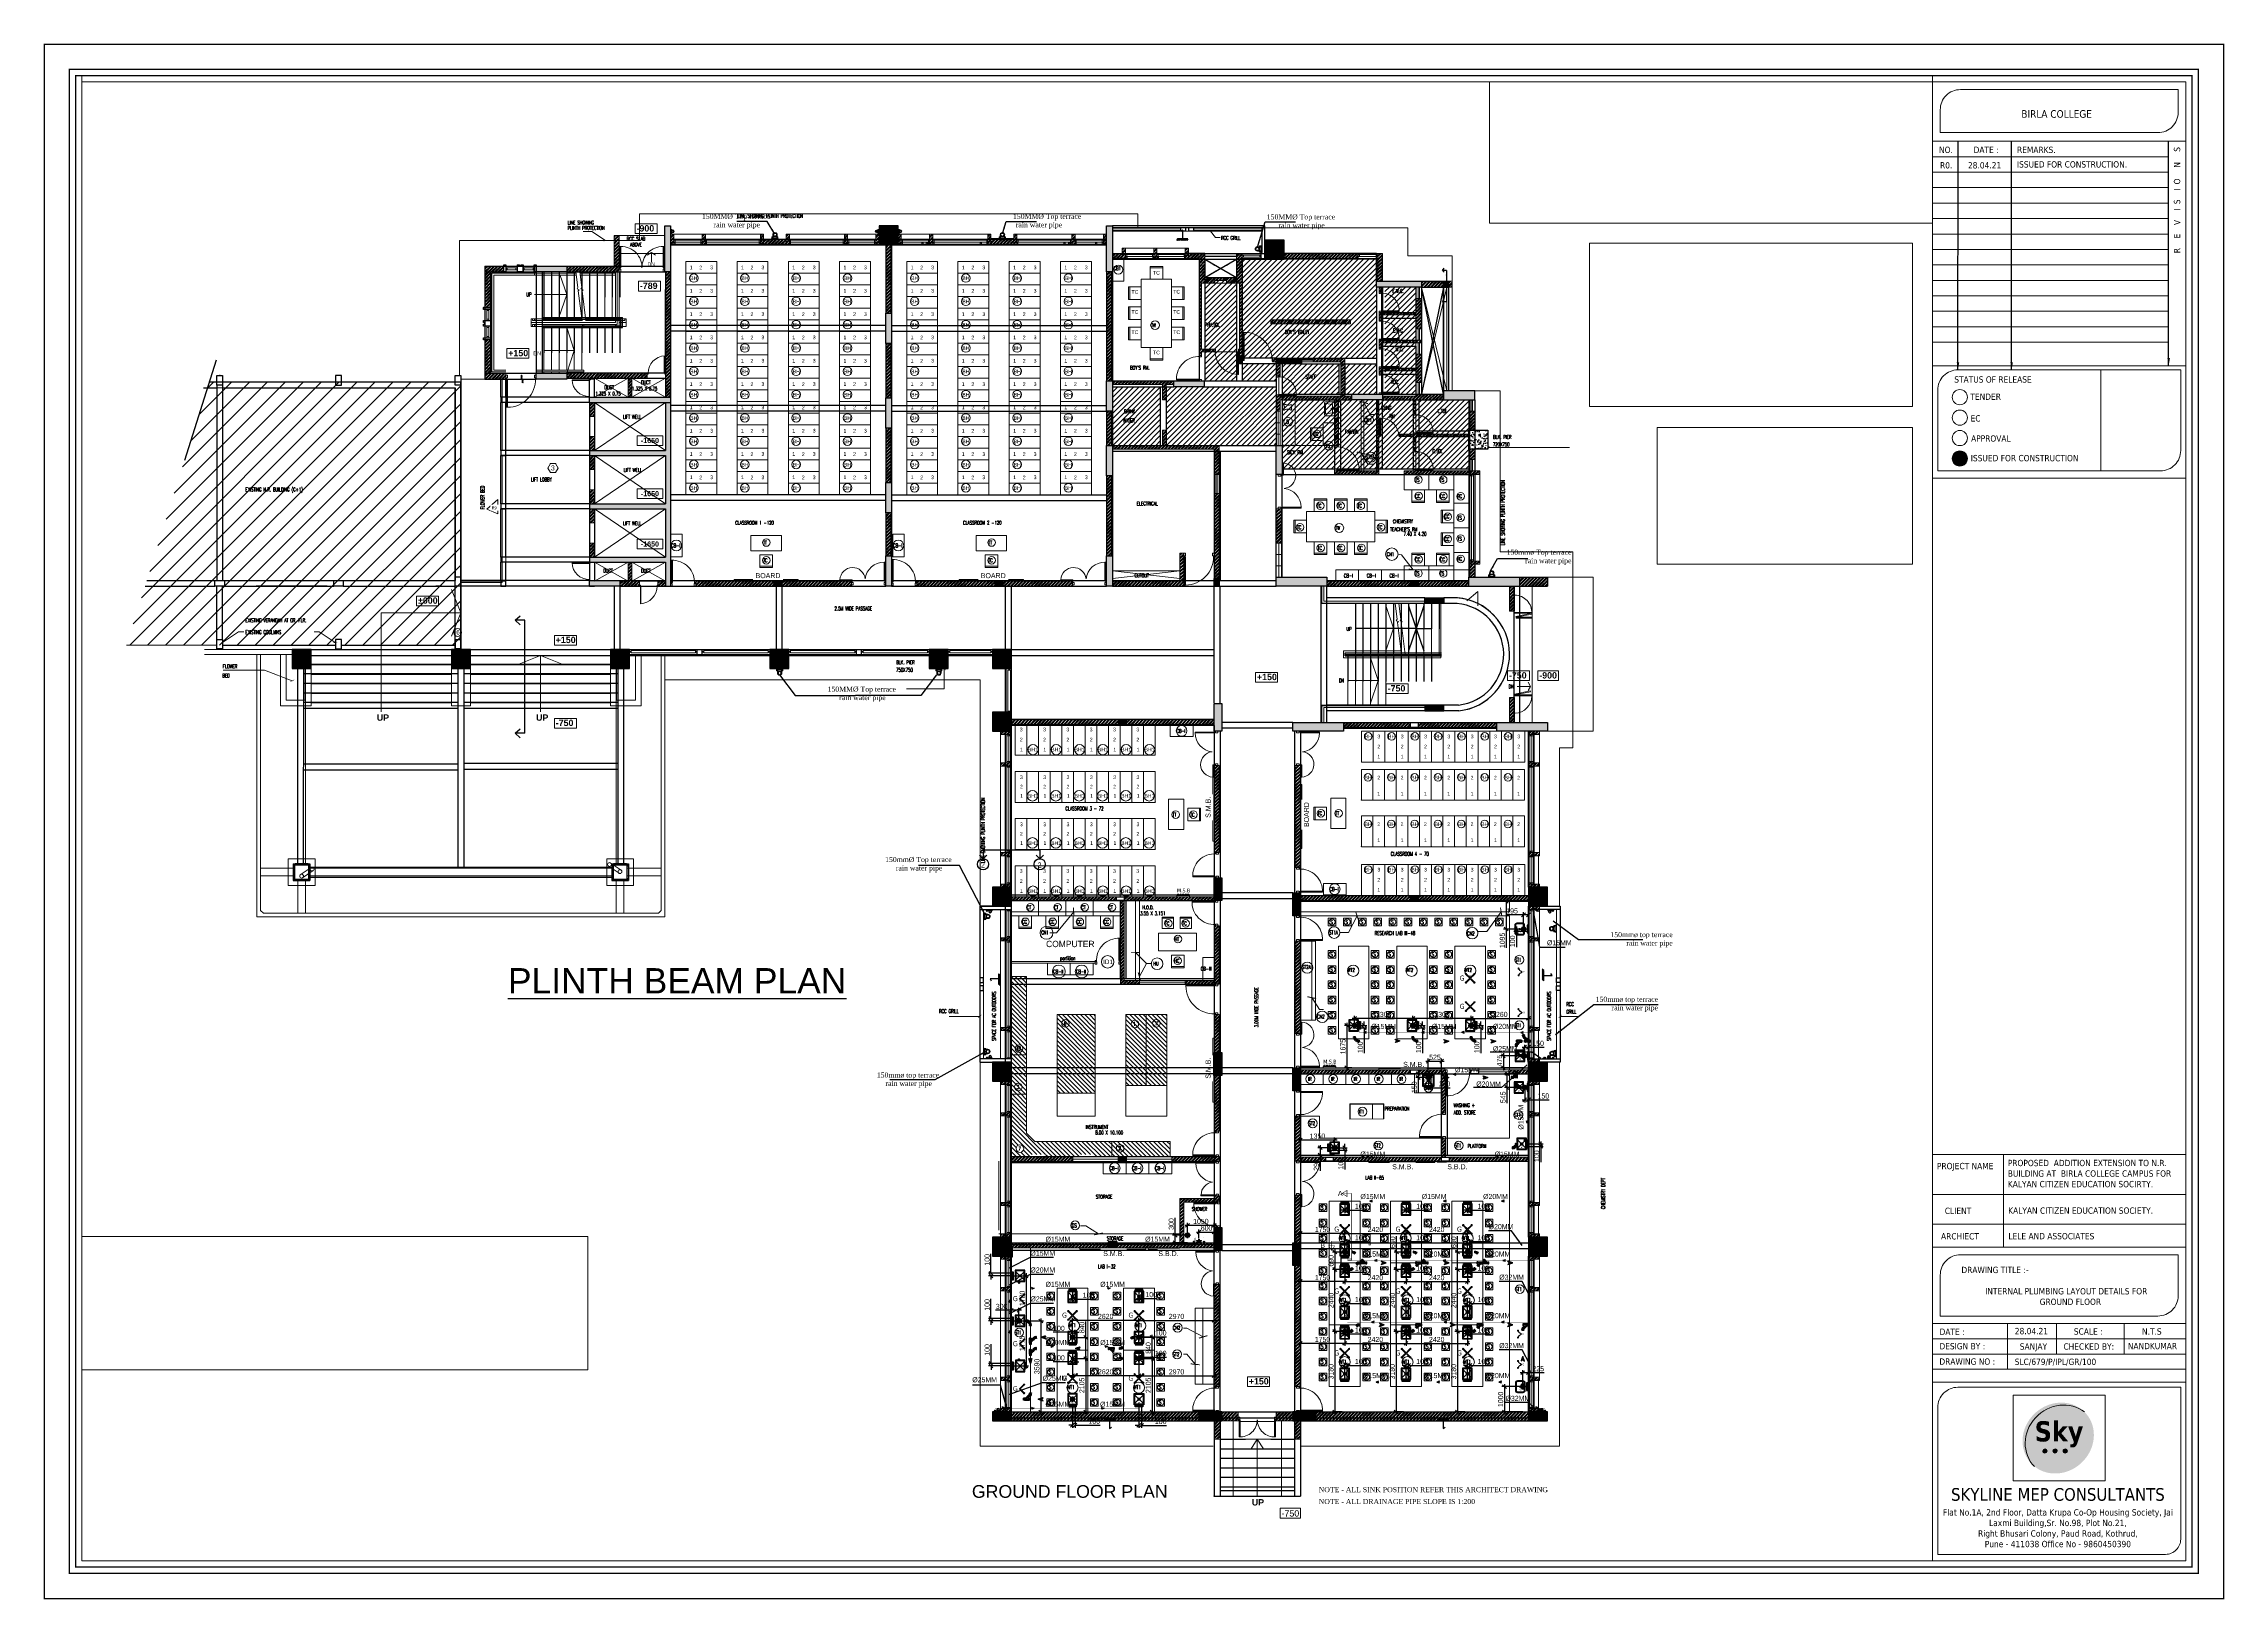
# Paper-space layout 'GR. FLOOR' of a CAD drawing. Header units: inches. Extents: x 62 to 922, y 7 to 621.
# The model-space entities are those that its viewports show. They can reach past a viewport. Long polylines and large blocks are cut down to what shows.
import ezdxf
from ezdxf.enums import TextEntityAlignment as Align

# ---------------------------------------------------------------- set-up
doc = ezdxf.new("R2010")
doc.units = ezdxf.units.IN
doc.header["$MEASUREMENT"] = 0
for name, pattern in [('1', [0]), ('DASHED', [0.75, 0.5, -0.25]), ('DASHED2', [0.375, 0.25, -0.125]), ('HIDDEN', [0.375, 0.25, -0.125])]:
    doc.linetypes.add(name, pattern=pattern)
doc.layers.get('Defpoints').update_dxf_attribs({"color": 8})
for name, color, linetype in [('0 slc Rwp sloape', 7, 'Continuous'), ('0 slc sleeve', 5, 'Continuous'), ('0- SLC ARCH LAYOUT', 7, 'Continuous'), ('0- SLC DIMENSION', 7, 'Continuous'), ('0-SLC RCC GR. FLOOR', 7, 'Continuous'), ('0-SLC- Waste water down take', 6, 'Continuous'), ('0-SLC-100mm Soil Pipe', 190, 'Continuous'), ('0-SLC-40 MM Waste water pipe', 3, 'Continuous'), ('0-SLC-75MM WASTE PIPE', 6, 'Continuous'), ('0-SLC-DOMESTIC LINE', 5, 'DOMESTIC_LINE'), ('0-SLC-Double plaster', 1, 'Continuous'), ('0-SLC-Multi nahani trap', 6, 'Continuous'), ('0-SLC-P-FIXTURE', 5, 'Continuous'), ('0-SLC-Raised portion', 1, 'Continuous'), ('0-SLC-Solar water down take', 4, 'Continuous'), ('0-SLC-Toilet fixture', 5, 'Continuous'), ('A-WALL-PATT', 252, 'Continuous'), ('Beam1', 30, 'Continuous'), ('colaum1', 42, 'Continuous'), ('P-TEXT', 7, 'Continuous'), ('rwp', 5, 'Continuous')]:
    doc.layers.add(name, color=color, linetype=linetype)
for name, color, linetype, lineweight in [('0-Drg.sheet Txt', 7, 'Continuous', 15), ('0-SLC-100 mm Multi nahani trap jali', 253, 'Continuous', 13), ('0-SLC-CLAMPS', 7, 'Continuous', 9), ('0-SLC-E- Skyline Logo', 7, 'Continuous', 15), ('0-SLC-P-Angle', 6, 'Continuous', 0), ('ARCL-BOARD', 8, 'Continuous', 9), ('ARCL-HATCH-B', 8, 'Continuous', 5), ('ARLC-COL', 8, 'Continuous', 30), ('ARLC-DIM0', 8, 'Continuous', 5), ('ARLC-DIM1', 8, 'Continuous', 5), ('ARLC-DIMF', 8, 'Continuous', 5), ('ARLC-DOOR-W', 8, 'Continuous', 5), ('ARLC-ELE0', 8, 'Continuous', 9), ('ARLC-ELE1', 8, 'Continuous', 13), ('ARLC-EXIS.FURN', 8, 'Continuous', 9), ('ARLC-EXIST', 8, 'Continuous', 5), ('ARLC-FUR (NOMN)', 8, 'Continuous', 9), ('ARLC-FURN', 8, 'Continuous', 9), ('ARLC-GAS BURNER', 8, 'Continuous', 5), ('ARLC-GRILL', 8, 'Continuous', 9), ('ARLC-HATCH-C', 8, 'Continuous', 5), ('ARLC-RCC', 8, 'Continuous', 25), ('ARLC-RM NO.', 8, 'Continuous', 9), ('ARLC-SINK', 8, 'Continuous', 9), ('ARLC-TEXT0', 8, 'Continuous', 20), ('ARLC-WALL', 8, 'Continuous', 15), ('ARLC_main switch', 8, 'Continuous', 5), ('P-Ball valve', 7, 'Continuous', 0), ('SANITORY', 8, 'Continuous', 5), ('txt', 8, 'Continuous', 25)]:
    doc.layers.add(name, color=color, linetype=linetype, lineweight=lineweight)
doc.styles.add('ARIAL', font='tahoma.ttf')
doc.styles.add('RS', font='simplex8.shx', dxfattribs={"width": 0.6, "height": 150})
doc.styles.get("Standard").update_dxf_attribs({"font": 'arial.ttf'})
doc.styles.add('swati', font='GOTHIC.TTF')
doc.styles.add('swis cn bt', font='swissc.ttf')
doc.linetypes.add('DOMESTIC_LINE', pattern='A,0.5,-0.2,["DWS",ARIAL,S=0.1,R=0,X=-0.1,Y=-0.05],-0.25', length=0.95)
doc.dimstyles.new('DIM 100', dxfattribs={"dimscale": 100, "dimtxt": 1.5, "dimasz": 1.2, "dimexe": 1.5, "dimexo": 1.5, "dimgap": 0.4, "dimtad": 0, "dimdec": 0, "dimzin": 9, "dimdsep": 46, "dimtxsty": 'ARIAL', "dimblk": 'ARCHTICK', "dimblk1": 'ARCHTICK', "dimblk2": 'ARCHTICK', "dimcen": 2.5, "dimdle": 0.5, "dimclrd": 1, "dimclre": 251, "dimclrt": 4, "dimadec": 1, "dimazin": 0, "dimtfac": 1, "dimtdec": 0, "dimtmove": 2, "dimatfit": 3, "dimldrblk": 'ARCHTICK', "dimfxl": 1, "dimtzin": 0, "dimlwd": 5, "dimlwe": 5, "dimarcsym": 0})
doc.dimstyles.new('SLC', dxfattribs={"dimtxt": 200, "dimasz": 150, "dimexe": 100, "dimexo": 0, "dimgap": 50, "dimtad": 1, "dimdec": 0, "dimrnd": 5, "dimzin": 1, "dimdsep": 46, "dimtxsty": 'swis cn bt', "dimblk": 'OBLIQUE', "dimcen": 60, "dimdle": 100, "dimclrd": 256, "dimclre": 256, "dimclrt": 256, "dimazin": 0, "dimtfac": 1, "dimtdec": 0, "dimtofl": 0, "dimtmove": 0, "dimatfit": 3, "dimfxl": 0.18, "dimtolj": 1, "dimtzin": 0, "dimarcsym": 0})
doc.dimstyles.get("Standard").update_dxf_attribs({"dimtxt": 200, "dimasz": 200, "dimexe": 0.18, "dimexo": 0.0625, "dimgap": 0.09, "dimtad": 0, "dimdec": 0, "dimrnd": 5, "dimzin": 0, "dimdsep": 46, "dimtxsty": 'Standard', "dimblk": 'OBLIQUE', "dimcen": 0.09, "dimadec": 0, "dimazin": 0, "dimtfac": 1, "dimtdec": 0, "dimtofl": 0, "dimtmove": 0, "dimatfit": 3, "dimfxl": 1, "dimtolj": 1, "dimtzin": 0, "dimarcsym": 0})
pattern_1 = [(45, (-209270.8, 35205.72), (-106.06602, 106.06602), [])]
pattern_2 = [(50, (10396, -10500), (358.63, -31.38), [37.5, -412.5]), (355, (10396, -10500), (-69.38, 376.1), [30, -330]), (100.45, (10425.9, -10502.6), (289.25, 344.72), [31.87, -350.57]), (46.184, (10396, -10400), (533.62, -82.76), [56.25, -618.75]), (96.636, (10440.47, -10406.9), (467.33, 487.06), [47.8, -525.86]), (351.184, (10396, -10400), (467.33, 487.06), [45, -495]), (21, (10446, -10425), (298.45, -201.31), [37.5, -412.5]), (326, (10446, -10425), (121.66, 362.58), [30, -330]), (71.45, (10470.87, -10441.78), (420.11, 161.27), [31.87, -350.57]), (37.5, (10396, -10500), (6.08, 166.447), [0, -326, 0, -335, 0, -331.25]), (7.5, (10396, -10500), (131.535, 197.206), [0, -191, 0, -318.5, 0, -126.25]), (327.5, (10284.5, -10500), (266.911, -11.277), [0, -125, 0, -390, 0, -517.5]), (317.5, (10234.5, -10500), (291.593, 50.052), [0, -162.5, 0, -259, 0, -367.5])]
pattern_3 = [(45, (-5944591.39, 107027.8), (-66.2912607, 66.2912607), []), (45, (-5944547.2, 107027.8), (-66.2912607, 66.2912607), [])]
pattern_4 = [(135, (-6003414.91, 121994.75), (-88.3883476, -88.3883476), [])]

# ---------------------------------------------------------------- blocks, each defined once
blk = doc.blocks.new('A$C6DDD4C9F')
at = {"true_color": 0x344379}
h = blk.add_hatch(color=177, dxfattribs=at)
h.dxf.hatch_style = 1
edge = h.paths.add_edge_path()
edge.add_ellipse((-49.34, 47.52), major_axis=(10.74, 9.96), ratio=0.917318, start_angle=8.05637, end_angle=181.98157, ccw=False)
edge.add_ellipse((-50.4, 48.47), major_axis=(10.74, 9.96), ratio=0.917318, start_angle=1.98157, end_angle=188.05637)
h = blk.add_hatch(color=133)
h.dxf.hatch_style = 1
h.set_gradient(color1=(84, 205, 242), rotation=270, centered=1, tint=1, name='INVHEMISPHERICAL')
edge = h.paths.add_edge_path()
edge.add_ellipse((-50.4, 48.47), major_axis=(10.74, 9.96), ratio=0.917318, start_angle=-171.94363, end_angle=1.98157)
edge.add_ellipse((-49.34, 47.52), major_axis=(10.74, 9.96), ratio=0.917318, start_angle=8.05637, end_angle=181.98157)
h = blk.add_hatch(color=1)
h.dxf.hatch_style = 1
edge = h.paths.add_edge_path()
edge.add_ellipse((-55.63, 43.35), major_axis=(0.645, 0.598), ratio=0.917318, start_angle=0, end_angle=360)
edge = h.paths.add_edge_path()
edge.add_ellipse((-51.63, 43.35), major_axis=(0.645, 0.598), ratio=0.917318, start_angle=0, end_angle=360)
edge = h.paths.add_edge_path()
edge.add_ellipse((-47.63, 43.35), major_axis=(0.645, 0.598), ratio=0.917318, start_angle=0, end_angle=360)
blk.add_lwpolyline([(-68.21, 65.45), (-31.82, 65.45), (-31.82, 31.6), (-68.21, 31.6)], close=True)
at = {"color": 165, "true_color": 0x4d63b3}
blk.add_ellipse((-49.34, 47.52), major_axis=(10.74, 9.96), ratio=0.917318, start_param=0.14061, end_param=3.176178, dxfattribs=at)
at = {"color": 1}
for centre in [(-55.63, 43.35), (-51.63, 43.35), (-47.63, 43.35)]:
    blk.add_ellipse(centre, major_axis=(0.645, 0.598), ratio=0.917318, start_param=-3.141592653589792, end_param=3.141592653589792, dxfattribs=at)
at = {"layer": '0-SLC-E- Skyline Logo'}
for p, q in [((0, 70.53), (-100, 70.53)), ((-100, 70.53), (-100, 0)), ((0, 70.53), (0, 0)), ((0, 0), (-100, 0))]:
    blk.add_line(p, q, dxfattribs=at)
blk.add_lwpolyline([(-90, 68.53), (-2, 68.53), (-2, 8.53, -0.414214), (-8, 2.53), (-98, 2.53), (-98, 60.53, -0.414214)], format="xyb", close=True, dxfattribs=at)
blk.add_lwpolyline([(-90, 68.53), (-2, 68.53), (-2, 8.53, -0.414214), (-8, 2.53), (-98, 2.53), (-98, 60.53, -0.414214)], format="xyb", close=True, dxfattribs=at)
at = {"style": 'ARIAL'}
for s, p in [('M', (-56.06, 42.94)), ('E', (-51.99, 42.94)), ('P', (-47.91, 42.94))]:
    blk.add_text(s, height=0.8, dxfattribs=at).set_placement(p)
at = {"color": 177, "true_color": 0x344379, "insert": (-59.68, 55.13), "char_height": 8, "attachment_point": 1, "style": 'ARIAL'}
blk.add_mtext_dynamic_manual_height_columns('\\pt0;{\\fTahoma|b1|i0|c0|p34;Sky}', width=19.784, gutter_width=12.5, heights=[0], dxfattribs=at)
at = {"layer": '0-SLC-E- Skyline Logo', "insert": (-50.52, 17.01), "char_height": 2.8812, "width": 91.126, "attachment_point": 5, "style": 'ARIAL'}
blk.add_mtext('{\\H1.7354x;\\C4;SKYLINE MEP CONSULTANTS\\H0.57624x;\\C256; \\P\\H0.86769x;Flat No.1A, 2nd Floor,\\~Datta Krupa Co-Op Housing Society, Jai Laxmi Building,Sr. No.98, Plot No.21,\\PRight Bhusari Colony,\\~Paud Road,\\~Kothrud, \\PPune - 411038 Office No - 9860450390}', dxfattribs=at)
blk = doc.blocks.new('_OBLIQUE')
at = {"color": 0, "linetype": 'ByBlock'}
blk.add_line((-0.5, -0.5), (0.5, 0.5), dxfattribs=at)
blk = doc.blocks.new('SINK1')
at = {"color": 0}
for p, q in [((5972703, -133859), (5972821, -133977)), ((5972703, -134159), (5972821, -134041)), ((5972885, -133977), (5973003, -133859)), ((5972885, -134041), (5973003, -134159))]:
    blk.add_line(p, q, dxfattribs=at)
blk.add_lwpolyline([(5973078, -134234), (5973078, -133784), (5972628, -133784), (5972628, -134234)], close=True, dxfattribs=at)
blk.add_lwpolyline([(5973053, -134159), (5973053, -133859, 0.414214), (5973003, -133809), (5972703, -133809, 0.414214), (5972653, -133859), (5972653, -134159, 0.414214), (5972703, -134209), (5973003, -134209, 0.414214)], format="xyb", close=True, dxfattribs=at)
for radius in [45, 25]:
    blk.add_circle((5972853, -134009), radius, dxfattribs=at)
blk = doc.blocks.new('ARR')
h = blk.add_hatch()
h.set_pattern_fill('ANSI31', color=256)
h.paths.add_polyline_path([(-80, 80), (0, 0), (-80, -80), (162, 0)])
at = {"color": 7, "lineweight": 30}
blk.add_lwpolyline([(-80, -80), (0, 0), (-80, 80), (162, 0), (-80, -80)], dxfattribs=at)
blk = doc.blocks.new('FD COVER')
at = {"layer": '0-SLC-100 mm Multi nahani trap jali'}
h = blk.add_hatch(color=1, dxfattribs=at)
h.paths.add_polyline_path([(52, 0, 1), (-52, 0, 1)])
h.paths.add_polyline_path([(-50, 0, -1), (50, 0, -1)], flags=16)
h = blk.add_hatch(dxfattribs=at)
h.set_pattern_fill('HEX', color=1, scale=45.193777, style=0)
h.set_pattern_definition([(0, (-4759.384, 4380.386), (0, 9.78474), [5.649222, -11.298444]), (120, (-4759.384, 4380.386), (-8.473833, -4.89237), [5.649222, -11.298444]), (60, (-4753.735, 4380.386), (-8.473833, 4.89237), [5.649222, -11.298444])])
h.paths.add_polyline_path([(-50, 0, 1), (50, 0, 1)])
at = {"layer": '0-SLC-100 mm Multi nahani trap jali', "color": 1, "ltscale": 3}
for p, q in [((-75, 75), (-44, 44)), ((75, 75), (44, 44)), ((-44, -44), (-75, -75)), ((44, -44), (75, -75))]:
    blk.add_line(p, q, dxfattribs=at)
at = {"layer": '0-SLC-100 mm Multi nahani trap jali', "color": 1, "ltscale": 3, "const_width": 3.75}
blk.add_lwpolyline([(-75, -75), (75, -75), (75, 75), (-75, 75)], close=True, dxfattribs=at)
at = {"layer": '0-SLC-100 mm Multi nahani trap jali', "color": 1, "ltscale": 3}
blk.add_circle((0, 0), 62.5, dxfattribs=at)
blk = doc.blocks.new('A$C52224D05')
at = {"layer": '0-SLC-Multi nahani trap', "linetype": 'Continuous'}
h = blk.add_hatch(color=256, dxfattribs=at)
h.paths.add_polyline_path([(58, 0, 1), (-58, 0, 1)])
h.paths.add_polyline_path([(-55, 0, -1), (55, 0, -1)], flags=16)
for p, q in [((-96, 0), (95, 0)), ((-78, 27), (-94, 27)), ((-94, -30), (-94, 27)), ((-63, 27), (-78, 27)), ((-60, -28), (-60, 24)), ((-60, 23), (-51, 23)), ((-26, 91), (-26, 78)), ((31, 91), (-26, 91)), ((-26, 78), (-26, 60)), ((29, 58), (-24, 58)), ((-22, 58), (-22, 50)), ((0, 104), (0, -104)), ((28, 58), (28, 48)), ((31, 91), (31, 78)), ((31, 78), (31, 60)), ((41, 41), (63, 41)), ((63, -41), (63, 42)), ((65, 44), (74, 44)), ((74, 44), (98, 44)), ((98, -44), (98, 44)), ((-78, -30), (-94, -30)), ((-63, -30), (-78, -30)), ((-60, -27), (-51, -27)), ((-26, -78), (-26, -60)), ((-26, -91), (-26, -78)), ((31, -91), (-26, -91)), ((29, -58), (-24, -58)), ((-22, -58), (-22, -50)), ((28, -58), (28, -48)), ((31, -78), (31, -60)), ((31, -91), (31, -78)), ((41, -41), (63, -41)), ((65, -44), (74, -44)), ((74, -44), (98, -44))]:
    blk.add_line(p, q, dxfattribs=at)
blk.add_circle((0, 0), 55, dxfattribs=at)
for centre, radius, start, end in [((-63, 24), 2.33, 0, 90), ((-24, 60), 2.33, 180, 270), ((29, 60), 2.33, 270, 0), ((65, 42), 2.5, 90, 180), ((-63, -28), 2.33, 270, 0), ((-24, -60), 2.33, 90, 180), ((29, -60), 2.33, 0, 90), ((65, -41), 2.5, 180, 270)]:
    blk.add_arc(centre, radius, start, end, dxfattribs=at)
blk = doc.blocks.new('A$C23A5667F')
at = {"color": 0}
for p, q in [((-193, 50), (-198, 50)), ((-198, -50), (-198, 50)), ((-193, 122), (-122, 193)), ((-190, 119), (-193, 122)), ((-193, -52), (-193, 52)), ((-191, 118), (-118, 191)), ((-187, 111), (-191, 114)), ((-186, 54), (-191, 54)), ((-184, 111), (-111, 184)), ((-158, 87), (-183, 112)), ((-183, -52), (-183, 52)), ((-148, 50), (-183, 50)), ((-157, 87), (-87, 157)), ((-157, 87), (-154, 87)), ((-154, 87), (-87, 154)), ((-154, 87), (-115, 47)), ((-148, -50), (-148, 50)), ((-147, 50), (-145, 47)), ((-145, -48), (-145, 47)), ((-119, 190), (-122, 193)), ((-111, 187), (-114, 191)), ((-87, 158), (-112, 183)), ((-87, 157), (-87, 154)), ((-87, 154), (20, 47)), ((63, 50), (61, 47)), ((61, -48), (61, 47)), ((64, 50), (100, 50)), ((64, -50), (64, 50)), ((100, -52), (100, 52)), ((102, 54), (107, 54)), ((110, -52), (110, 52)), ((110, 50), (114, 50)), ((114, -50), (114, 50)), ((-193, -50), (-198, -50)), ((-186, -54), (-191, -54)), ((-148, -50), (-183, -50)), ((-147, -50), (-145, -48)), ((63, -50), (61, -48)), ((64, -50), (100, -50)), ((102, -54), (107, -54)), ((110, -50), (114, -50))]:
    blk.add_line(p, q, dxfattribs=at)
for points in [[(-145, 47), (-115, 47)], [(20, 47), (61, 47)], [(61, -48), (-145, -48)]]:
    blk.add_lwpolyline(points, dxfattribs=at)
at = {"color": 8}
for points in [[(61, 0), (-145, 0)], [(-120, 120), (0, 0)]]:
    blk.add_lwpolyline(points, dxfattribs=at)
at = {"color": 0}
for centre, radius, start, end in [((-191, 52), 2.5, 90, 180), ((-189, 116), 2.5, 135, 225), ((-186, 113), 2.5, 225, 315), ((-186, 52), 2.5, 0, 90), ((-157, 87), 0.833, 225, 270), ((-148, 49), 0.833, 45, 90), ((-116, 189), 2.5, 45, 135), ((-113, 186), 2.5, 315, 45), ((-87, 157), 0.833, 0, 45), ((64, 49), 0.833, 90, 135), ((102, 52), 2.5, 90, 180), ((107, 52), 2.5, 0, 90), ((-191, -52), 2.5, 180, 270), ((-186, -52), 2.5, 270, 0), ((-148, -49), 0.833, 270, 315), ((64, -49), 0.833, 225, 270), ((102, -52), 2.5, 180, 270), ((107, -52), 2.5, 270, 0)]:
    blk.add_arc(centre, radius, start, end, dxfattribs=at)
blk = doc.blocks.new('1248')
at = {"color": 0}
for p, q in [((-74, 21), (-75, 19)), ((-75, 19), (-71, 15)), ((-21, 74), (-74, 21)), ((-69, 16), (-71, 15)), ((-16, 69), (-69, 16)), ((-58, 5), (-69, 16)), ((-58, 5), (-59, 3)), ((-59, 3), (-56, 1)), ((-58, 5), (-5, 58)), ((-55, 1), (-56, 1)), ((-1, 55), (-55, 1)), ((-52, -1), (-55, 1)), ((-52, -1), (1, 52)), ((-52, -1), (1, 52)), ((1, 49), (-49, -1)), ((-21, 74), (-19, 75)), ((-19, 75), (-15, 70)), ((-16, 69), (-15, 70)), ((-5, 58), (-16, 69)), ((-5, 58), (-3, 59)), ((-3, 59), (-1, 56)), ((-1, 55), (-1, 56)), ((1, 52), (-1, 55)), ((1, 49), (1, 52)), ((34, 35), (36, 37)), ((34, -35), (34, 35)), ((36, 37), (40, 37)), ((36, 37), (36, -38)), ((36, 37), (36, -38)), ((40, 37), (41, 39)), ((40, -38), (40, 37)), ((43, 39), (41, 39)), ((44, 37), (43, 39)), ((44, 37), (60, 37)), ((44, 37), (44, -38)), ((60, 37), (60, 39)), ((67, 39), (60, 39)), ((60, -38), (60, 37)), ((67, 39), (68, 37)), ((68, -38), (68, 37)), ((-49, -1), (-52, -1)), ((34, -35), (36, -38)), ((36, -38), (40, -38)), ((40, -38), (41, -39)), ((43, -39), (41, -39)), ((44, -38), (43, -39)), ((44, -38), (60, -38)), ((60, -38), (60, -39)), ((67, -39), (60, -39)), ((68, -38), (67, -39))]:
    blk.add_line(p, q, dxfattribs=at)
at = {"color": 8}
blk.add_lwpolyline([(-48, 48), (0, 0), (68, 0)], dxfattribs=at)
at = {"color": 0}
for major_axis, start_param, end_param in [((0, 47.3), 2.356166, 3.141564), ((0, 118), 2.356191, 3.14159)]:
    blk.add_ellipse((34, 83), major_axis=major_axis, ratio=1, start_param=start_param, end_param=end_param, dxfattribs=at)
blk = doc.blocks.new('_ArchTick')
at = {"color": 0, "linetype": 'ByBlock', "const_width": 0.15}
blk.add_lwpolyline([(-0.5, -0.5), (0.5, 0.5)], dxfattribs=at)
blk = doc.blocks.new('an80')
for points in [[(-46, 0), (-46, 66), (-51, 66), (-51, 76), (-35, 76), (-35, 66), (-40, 66), (-40, 0)], [(46, 0), (46, 66), (51, 66), (51, 76), (35, 76), (35, 66), (40, 66), (40, 0)]]:
    blk.add_lwpolyline(points)
for radius in [46, 40]:
    blk.add_arc((0, 0), radius, 180, 360)
blk = doc.blocks.new('80mm')
at = {"layer": '0-SLC- Waste water down take', "const_width": 5}
blk.add_lwpolyline([(-37.5, 0, 1), (37.5, 0, 1)], format="xyb", close=True, dxfattribs=at)
at = {"layer": '0-SLC- Waste water down take'}
for radius in [40, 35]:
    blk.add_circle((0, 0), radius, dxfattribs=at)
blk = doc.blocks.new('DSF')
at = {"layer": '0-SLC-CLAMPS'}
for points in [[(1498.45, 220.321), (1498.447, 220.321, -0.414214), (1498.442, 220.327), (1498.442, 220.327), (1498.461, 220.327), (1498.461, 220.274, -0.414214), (1498.456, 220.279), (1498.456, 220.316, 0.414214)], [(1498.604, 220.321), (1498.608, 220.321, 0.414214), (1498.613, 220.327), (1498.613, 220.327), (1498.593, 220.327), (1498.593, 220.274, 0.414214), (1498.599, 220.279), (1498.599, 220.316, -0.414214)]]:
    blk.add_lwpolyline(points, format="xyb", close=True, dxfattribs=at)
blk.add_lwpolyline([(1498.593, 220.306), (1498.461, 220.306), (1498.461, 220.274), (1498.593, 220.274)], close=True, dxfattribs=at)
at = {"layer": '0-SLC- Waste water down take', "lineweight": 0, "ltscale": 12, "xscale": 0.0010714285714286, "yscale": 0.0010714285714286, "zscale": 0.0010714285714286}
blk.add_blockref('80mm', (1498.524, 220.234), dxfattribs=at)
at = {"layer": '0-SLC-CLAMPS', "xscale": 0.0010714285714286, "yscale": 0.0010714285714286, "zscale": 0.0010714285714286}
blk.add_blockref('an80', (1498.524, 220.234), dxfattribs=at)
blk = doc.blocks.new('Hex Nut - 10 mm side')
at = {"color": 0, "linetype": 'Continuous'}
for p, q in [((-7, -7), (-7, 7)), ((-1, 9), (-6, 9)), ((-1, 5), (-6, 5)), ((0, -7), (0, 7)), ((-1, -5), (-6, -5)), ((-1, -9), (-6, -9))]:
    blk.add_line(p, q, dxfattribs=at)
for centre, radius, start, end in [((-3, 7), 4.19, 147.13278, 212.86722), ((9, 0), 15.7, 163.22135, 196.77865), ((-4, 7), 4.19, 327.13278, 32.86722), ((-16, 0), 15.7, 343.22135, 16.77865), ((-3, -7), 4.19, 147.13278, 212.86722), ((-4, -7), 4.19, 327.13278, 32.86722)]:
    blk.add_arc(centre, radius, start, end, dxfattribs=at)
blk = doc.blocks.new('balval')
at = {"layer": 'P-TEXT', "color": 7}
for p, q in [((-206, 141), (-218, 122)), ((-218, -125), (-218, 122)), ((-207, -90), (-207, 86)), ((-75, 86), (-207, 86)), ((-74, 141), (-206, 141)), ((0, 145), (64, 144)), ((31, 164), (31, 262)), ((31, 164), (47, 164)), ((47, 164), (47, 246)), ((67, 298), (222, 297)), ((83, 281), (226, 281)), ((136, -17), (186, 44)), ((186, 44), (260, -17)), ((261, 143), (286, 120)), ((286, 120), (285, -127)), ((357, 120), (286, 120)), ((294, 302), (376, 365)), ((299, 286), (380, 348)), ((356, -127), (357, 120)), ((368, 139), (357, 120)), ((367, -91), (368, 85)), ((536, 139), (368, 139)), ((535, 84), (368, 85)), ((394, 369), (479, 369)), ((398, 353), (479, 353)), ((533, 381), (479, 369)), ((533, 349), (479, 353)), ((533, 381), (760, 380)), ((533, 349), (762, 348)), ((535, -92), (535, 84)), ((536, 139), (547, 120)), ((547, 120), (546, -128)), ((760, 380), (762, 348)), ((-218, -2), (-229, -2)), ((-207, -145), (-218, -125)), ((-75, -90), (-207, -90)), ((-75, -145), (-207, -145)), ((0, -149), (258, -150)), ((186, -77), (136, -17)), ((260, -17), (186, -77)), ((259, -150), (285, -127)), ((356, -127), (285, -127)), ((367, -146), (356, -127)), ((535, -92), (367, -91)), ((535, -147), (367, -146)), ((535, -147), (546, -128))]:
    blk.add_line(p, q, dxfattribs=at)
for points in [[(-74, 163), (-39, 163), (-40, -162), (-75, -162)], [(-39, 163), (0, 163), (0, -163), (-40, -162)], [(85, 217), (215, 216), (215, 237), (85, 238)], [(266, -83), (129, -83), (130, 50), (266, 49)], [(260, -77), (135, -77), (136, 44), (260, 43)], [(260, -145), (135, -144), (135, -89), (260, -89)]]:
    blk.add_lwpolyline(points, close=True, dxfattribs=at)
for points in [[(259, 144), (260, 216), (64, 217), (64, 144)], [(136, 118), (136, 88), (260, 87), (261, 143), (258, 143)]]:
    blk.add_lwpolyline(points, dxfattribs=at)
for centre, radius, start, end in [((-181, 112), 36.2, 145.90551, 225.80836), ((-125, 42), 93.2, 151.61979, 208.04179), ((67, 262), 35.7, 89.83079, 179.83079), ((83, 246), 35.7, 89.83079, 179.83079), ((162, 312), 195, 239.6656, 299.54462), ((224, 832), 535, 269.76756, 277.56373), ((228, 816), 535, 269.76756, 277.56373), ((259, 142), 1.79, 48.40123, 123.4962), ((450, 40), 93.2, 151.61979, 208.04179), ((393, 111), 36.2, 145.90551, 225.80836), ((394, 334), 35.7, 89.83079, 120.09191), ((398, 317), 35.7, 89.83079, 120.09191), ((510, 110), 36.2, 313.85321, 33.75606), ((453, 40), 93.2, 331.61979, 28.04179), ((-125, -46), 93.2, 151.61979, 208.04179), ((-182, -116), 36.2, 133.85321, 213.75606), ((258, -148), 1.79, 269.83079, 311.26035), ((449, -48), 93.2, 151.61979, 208.04179), ((392, -118), 36.2, 133.85321, 213.75606), ((453, -48), 93.2, 331.61979, 28.04179), ((510, -118), 36.2, 325.90551, 45.80836)]:
    blk.add_arc(centre, radius, start, end, dxfattribs=at)
at = {"layer": 'P-TEXT', "color": 7, "xscale": 6.18499828221724, "yscale": 6.18499828221724, "zscale": 6.18499828221724, "rotation": 269.8307868527402}
for p in [(150, 298), (150, 238)]:
    blk.add_blockref('Hex Nut - 10 mm side', p, dxfattribs=at)
blk = doc.blocks.new('176')
at = {"layer": '0-SLC-CLAMPS', "elevation": 0}
for points in [[(-109, 77), (-109, 80, 0.414214), (-114, 85), (-114, 85), (-114, 66), (-61, 66, 0.414214), (-66, 71), (-103, 71, -0.414214)], [(-109, -76), (-109, -79, -0.414214), (-114, -85), (-114, -85), (-114, -65), (-61, -65, -0.414214), (-66, -70), (-103, -70, 0.414214)]]:
    blk.add_lwpolyline(points, format="xyb", close=True, dxfattribs=at)
blk.add_lwpolyline([(-93, 66), (-93, -65), (-61, -65), (-61, 66)], close=True, dxfattribs=at)
at = {"layer": 'rwp', "color": 5, "const_width": 5.36, "elevation": 0}
blk.add_lwpolyline([(-13, -42, 1), (-13, 38, 1)], format="xyb", close=True, dxfattribs=at)
at = {"layer": 'rwp', "color": 5}
for radius in [42.9, 37.5]:
    blk.add_circle((-13, -2, 0), radius, dxfattribs=at)
at = {"layer": '0-SLC-CLAMPS', "color": 6, "xscale": 1.0714285714286, "yscale": 1.0714285714286, "zscale": 1.0714285714286, "rotation": 90}
blk.add_blockref('an80', (-13, -2, 0), dxfattribs=at)
blk = doc.blocks.new('MSB2')
at = {"layer": 'ARLC_main switch'}
for points in [[(5811368, -149962), (5811368, -150012), (5811868, -150012), (5811868, -149962)], [(5811443, -149912), (5811443, -149962), (5811393, -149962), (5811393, -149912)], [(5811543, -149912), (5811543, -149962), (5811493, -149962), (5811493, -149912)], [(5811593, -149912), (5811593, -149962), (5811643, -149962), (5811643, -149912)], [(5811693, -149912), (5811693, -149962), (5811743, -149962), (5811743, -149912)], [(5811793, -149912), (5811793, -149962), (5811843, -149962), (5811843, -149912)]]:
    blk.add_lwpolyline(points, close=True, dxfattribs=at)
at = {"layer": 'ARLC_main switch', "insert": (5811633, -149768), "char_height": 150, "attachment_point": 5, "style": 'ARIAL'}
blk.add_mtext('M.S.B', dxfattribs=at)
blk = doc.blocks.new('sink')
at = {"layer": 'ARLC-SINK'}
for p, q in [((5953364, -132058), (5953483, -132176)), ((5953664, -132058), (5953546, -132176)), ((5953483, -132239), (5953364, -132358)), ((5953546, -132239), (5953664, -132358))]:
    blk.add_line(p, q, dxfattribs=at)
blk.add_lwpolyline([(5953290, -132432), (5953740, -132432), (5953740, -131982), (5953290, -131982)], close=True, dxfattribs=at)
blk.add_lwpolyline([(5953364, -132408), (5953664, -132408, 0.414214), (5953714, -132358), (5953714, -132058, 0.414214), (5953664, -132008), (5953364, -132008, 0.414214), (5953314, -132058), (5953314, -132358, 0.414214)], format="xyb", close=True, dxfattribs=at)
for radius in [45, 25]:
    blk.add_circle((5953514, -132208), radius, dxfattribs=at)
blk.add_text('s', height=100, dxfattribs=at).set_placement((5953337, -132251))
blk = doc.blocks.new('FGVRRGBV')
at = {"layer": 'ARLC-GAS BURNER'}
for points in [[(5956168, -143897), (5956312, -143753), (5956168, -143609)], [(5956330, -143735), (5956186, -143591)], [(5956330, -143735), (5956473, -143591)], [(5956491, -143897), (5956347, -143753), (5956491, -143609)], [(5956330, -143770), (5956186, -143914)], [(5956330, -143770), (5956473, -143914)]]:
    blk.add_lwpolyline(points, dxfattribs=at)
for centre, start, end in [((5956162, -143585), 345, 285), ((5956498, -143585), 255, 195), ((5956162, -143921), 75, 15), ((5956498, -143921), 165, 105)]:
    blk.add_arc(centre, 25, start, end, dxfattribs=at)
at = {"layer": 'ARLC-GAS BURNER', "insert": (5956014, -143745), "char_height": 200, "attachment_point": 5, "style": 'ARIAL'}
blk.add_mtext('\\A1;G', dxfattribs=at)
blk = doc.blocks.new('GAS')
at = {"layer": 'ARLC-GAS BURNER'}
for points in [[(5808683, -109247), (5808674, -109238), (5808836, -109077)], [(5808683, -109229), (5808674, -109238), (5808836, -109400)], [(5808854, -109382), (5808710, -109238), (5808854, -109094)]]:
    blk.add_lwpolyline(points, dxfattribs=at)
for centre, start, end in [((5808860, -109070), 255, 195), ((5808860, -109406), 165, 105)]:
    blk.add_arc(centre, 25, start, end, dxfattribs=at)
at = {"layer": 'ARLC-GAS BURNER', "insert": (5808514, -109231), "char_height": 200, "attachment_point": 5, "style": 'ARIAL'}
blk.add_mtext('\\A1;G', dxfattribs=at)
blk = doc.blocks.new('jjuj')
at = {"layer": 'ARLC-DOOR-W', "ltscale": 0.1}
for p, q in [((5733136, -29654), (5733136, -29679)), ((5733286, -29654), (5733286, -29719))]:
    blk.add_line(p, q, dxfattribs=at)
blk.add_lwpolyline([(5733286, -29719), (5733186, -29719), (5733186, -29679), (5733136, -29679)], dxfattribs=at)
blk = doc.blocks.new('frame')
at = {"layer": 'ARLC-DOOR-W', "ltscale": 0.1}
for p, q in [((5733286, -31004), (5733286, -30939)), ((5733136, -31004), (5733136, -30979)), ((5733136, -31004), (5733286, -31004))]:
    blk.add_line(p, q, dxfattribs=at)
blk.add_lwpolyline([(5733286, -30939), (5733186, -30939), (5733186, -30979), (5733136, -30979)], dxfattribs=at)
blk = doc.blocks.new('gfhmk')
at = {"layer": 'ARLC-DOOR-W', "ltscale": 0.1}
for p, q in [((5733137, -36608), (5732262, -36608)), ((5733137, -36568), (5732263, -36568)), ((5733137, -36568), (5733137, -36608))]:
    blk.add_line(p, q, dxfattribs=at)
blk.add_arc((5733137, -36608), 875, 177.3797, 273.233, dxfattribs=at)
blk = doc.blocks.new('rt4')
for name, p in [('gfhmk', (233100, -90138)), ('jjuj', (233100, -97023)), ('frame', (233100, -96673))]:
    blk.add_blockref(name, p)
blk = doc.blocks.new('dry53')
at = {"layer": 'ARCL-BOARD'}
blk.add_lwpolyline([(5968200, -138560), (5968258, -138560), (5968258, -136032), (5968200, -136032)], close=True, dxfattribs=at)
at = {"layer": 'ARCL-BOARD', "ltscale": 350, "insert": (5968018, -137218), "char_height": 200, "attachment_point": 5, "rotation": 90, "style": 'swati', "bg_fill": 2}
blk.add_mtext('S.M.B.', dxfattribs=at)
blk = doc.blocks.new('dfg2154')
at = {"layer": 'ARLC-FURN'}
blk.add_line((5964549, -129277), (5965049, -129277), dxfattribs=at)
blk.add_lwpolyline([(5964549, -129329), (5965049, -129329), (5965049, -128829), (5964549, -128829)], close=True, dxfattribs=at)
blk = doc.blocks.new('banch')
at = {"layer": 'ARLC-FUR (NOMN)'}
blk.add_circle((5983474, -128460), 152, dxfattribs=at)
at = {"layer": 'ARLC-FURN'}
blk.add_lwpolyline([(5983207, -129479), (5984127, -129479), (5984127, -128259), (5983207, -128259)], close=True, dxfattribs=at)
blk.add_lwpolyline([(5983667, -128259), (5983667, -129479)], dxfattribs=at)
for s, p in [('3', (5983837, -128534)), ('2', (5983837, -128933)), ('1', (5983837, -129327))]:
    blk.add_text(s, height=145).set_placement(p)
at = {"layer": 'ARLC-FUR (NOMN)'}
blk.add_text('BH', height=145.4, dxfattribs=at).set_placement((5983334, -128534))
blk = doc.blocks.new('banch 2')
at = {"layer": 'ARLC-DIM1'}
blk.add_point((5971272, -124465), dxfattribs=at)
at = {"layer": 'ARLC-FUR (NOMN)'}
blk.add_circle((5971533, -123582), 150, dxfattribs=at)
at = {"layer": 'ARLC-FURN'}
blk.add_lwpolyline([(5971272, -124482), (5972192, -124482), (5972192, -123262), (5971272, -123262)], close=True, dxfattribs=at)
blk.add_lwpolyline([(5971732, -123262), (5971732, -124482)], dxfattribs=at)
for s, p in [('2', (5971902, -123662)), ('1', (5971902, -124297))]:
    blk.add_text(s, height=145).set_placement(p)
at = {"layer": 'ARLC-FUR (NOMN)'}
blk.add_text('BH', height=145.4, dxfattribs=at).set_placement((5971399, -123662))
blk = doc.blocks.new('bb1')
at = {"layer": 'ARLC-FUR (NOMN)'}
blk.add_circle((5982515, -126256), 202, dxfattribs=at)
at = {"layer": 'ARLC-FURN'}
blk.add_lwpolyline([(5982733, -126478), (5981813, -126478), (5981813, -125258), (5982733, -125258)], close=True, dxfattribs=at)
blk.add_lwpolyline([(5982273, -125258), (5982273, -126478)], dxfattribs=at)
for s, p in [('3', (5981991, -125533)), ('2', (5981995, -125932)), ('1', (5982005, -126326))]:
    blk.add_text(s, height=145).set_placement(p)
at = {"layer": 'ARLC-FUR (NOMN)'}
blk.add_text('BH1', height=145.4, dxfattribs=at).set_placement((5982313, -126326))
blk = doc.blocks.new('bb2')
at = {"layer": 'ARLC-DIM1'}
blk.add_point((5982737, -124465), dxfattribs=at)
at = {"layer": 'ARLC-FUR (NOMN)'}
blk.add_circle((5982496, -124219), 209, dxfattribs=at)
at = {"layer": 'ARLC-FURN'}
blk.add_lwpolyline([(5982737, -124482), (5981817, -124482), (5981817, -123262), (5982737, -123262)], close=True, dxfattribs=at)
blk.add_lwpolyline([(5982277, -123262), (5982277, -124482)], dxfattribs=at)
for s, p in [('3', (5981999, -123559)), ('2', (5981999, -123932)), ('1', (5982009, -124297))]:
    blk.add_text(s, height=145).set_placement(p)
at = {"layer": 'ARLC-FUR (NOMN)'}
blk.add_text('BH1', height=145.4, dxfattribs=at).set_placement((5982311, -124297))
blk = doc.blocks.new('bb4')
at = {"layer": 'ARLC-FUR (NOMN)'}
blk.add_circle((5946603, -112567), 169, dxfattribs=at)
at = {"layer": 'ARLC-FURN'}
blk.add_lwpolyline([(5947511, -112833), (5947511, -111913), (5946291, -111913), (5946291, -112833)], close=True, dxfattribs=at)
blk.add_lwpolyline([(5946291, -112373), (5947511, -112373)], dxfattribs=at)
for s, p in [('1', (5946447, -112221)), ('2', (5946824, -112225)), ('3', (5947254, -112221))]:
    blk.add_text(s, height=145).set_placement(p)
at = {"layer": 'ARLC-FUR (NOMN)'}
blk.add_text('BH', height=145.4, dxfattribs=at).set_placement((5946463, -112643))
blk = doc.blocks.new('srt')
at = {"layer": 'ARCL-BOARD'}
blk.add_lwpolyline([(5996549, -124342), (5996491, -124342), (5996491, -121814), (5996549, -121814)], close=True, dxfattribs=at)
at = {"layer": 'ARCL-BOARD', "ltscale": 350, "insert": (5996732, -123000), "char_height": 200, "attachment_point": 5, "rotation": 90, "style": 'swati', "bg_fill": 2}
blk.add_mtext('BOARD', dxfattribs=at)
blk = doc.blocks.new('fgh153')
at = {"layer": 'ARCL-BOARD'}
blk.add_lwpolyline([(5989410, -126807), (5989410, -126865), (5986882, -126865), (5986882, -126807)], close=True, dxfattribs=at)
at = {"layer": 'ARCL-BOARD', "ltscale": 350, "insert": (5988220, -126649), "char_height": 200, "attachment_point": 5, "style": 'swati', "bg_fill": 2}
blk.add_mtext('BOARD', dxfattribs=at)
blk = doc.blocks.new('A$C5048744C')
at = {"xscale": -1, "rotation": 270}
for name, p in [('frame', (31004, -5732262)), ('gfhmk', (37539, -5732262)), ('jjuj', (30654, -5732262))]:
    blk.add_blockref(name, p, dxfattribs=at)
blk = doc.blocks.new('A$C4B6D2ADA')
at = {"rotation": 180.0000000014339}
for name, p in [('frame', (5733286, -30004)), ('gfhmk', (5733286, -36539)), ('jjuj', (5733286, -29654))]:
    blk.add_blockref(name, p, dxfattribs=at)
blk = doc.blocks.new('hjmh')
at = {"layer": 'ARLC-DOOR-W', "ltscale": 0.1}
for p, q in [((5668.312, -1072.854), (5667.201, -1072.854)), ((5667.201, -1072.854), (5667.201, -1072.894)), ((5668.312, -1072.894), (5668.312, -1072.854)), ((5667.201, -1072.894), (5668.312, -1072.894))]:
    blk.add_line(p, q, dxfattribs=at)
blk.add_arc((5668.299, -1072.899), 1.098, 179.7169, 271.8564, dxfattribs=at)
blk = doc.blocks.new('DOOR 1')
at = {"layer": 'ARLC-DOOR-W', "ltscale": 0.1}
for p, q in [((5953212, -114078), (5953212, -113328)), ((5953212, -113328), (5953247, -113328)), ((5953247, -114078), (5953247, -113328)), ((5951474, -114021), (5951951, -114021)), ((5951474, -114056), (5951474, -114021)), ((5951474, -114056), (5951951, -114056)), ((5951926, -114078), (5951951, -114078)), ((5951926, -114078), (5951926, -114228)), ((5951926, -114228), (5951991, -114228)), ((5951951, -114056), (5951951, -114021)), ((5953276, -114228), (5953211, -114228)), ((5953247, -114078), (5953212, -114078)), ((5953276, -114078), (5953251, -114078))]:
    blk.add_line(p, q, dxfattribs=at)
at = {"layer": 'ARLC-DOOR-W'}
blk.add_line((5953276, -114228), (5953276, -114078), dxfattribs=at)
at = {"layer": 'ARLC-DOOR-W', "ltscale": 0.1}
for points in [[(5951991, -114228), (5951991, -114128), (5951951, -114128), (5951951, -114078)], [(5953211, -114228), (5953211, -114128), (5953251, -114128), (5953251, -114078)]]:
    blk.add_lwpolyline(points, dxfattribs=at)
for centre, radius, start, end in [((5951971, -114040), 498, 5.458, 177.8186), ((5953212, -114078), 750, 90, 173.4904)]:
    blk.add_arc(centre, radius, start, end, dxfattribs=at)
blk = doc.blocks.new('GRGRG')
at = {"layer": 'ARLC-DOOR-W', "ltscale": 0.1}
for p, q in [((5799239, -104451), (5799239, -105562)), ((5799279, -104451), (5799239, -104451)), ((5799279, -105562), (5799279, -104451)), ((5799239, -105562), (5799279, -105562))]:
    blk.add_line(p, q, dxfattribs=at)
blk.add_arc((5799285, -104464), 1098, 269.7169, 1.8564, dxfattribs=at)
at = {"rotation": 90}
blk.add_blockref('jjuj', (5769560, -5837585), dxfattribs=at)
at = {"xscale": -1, "rotation": 270}
blk.add_blockref('jjuj', (5830068, -5837585), dxfattribs=at)
blk = doc.blocks.new('RTG')
at = {"layer": 'ARLC-TEXT0'}
for p, q in [((5490322, -103338), (5490422, -103165)), ((5490422, -103165), (5490622, -103165)), ((5490622, -103165), (5490722, -103338)), ((5490422, -103511), (5490322, -103338)), ((5490622, -103511), (5490422, -103511)), ((5490722, -103338), (5490622, -103511))]:
    blk.add_line(p, q, dxfattribs=at)
for p in [(5490422, -103165), (5490622, -103165), (5490322, -103338), (5490422, -103511), (5490622, -103511), (5490722, -103338)]:
    blk.add_point(p, dxfattribs=at)
blk = doc.blocks.new('oor')
at = {"layer": 'ARLC-DOOR-W', "ltscale": 0.1}
for p, q in [((6955012, -101613), (6955012, -102461)), ((6955052, -101613), (6955012, -101613)), ((6955052, -102461), (6955052, -101613)), ((6956721, -102461), (6956721, -101613)), ((6956721, -101613), (6956761, -101613)), ((6956761, -101613), (6956761, -102461)), ((6955012, -102461), (6955052, -102461)), ((6956721, -102461), (6956761, -102461))]:
    blk.add_line(p, q, dxfattribs=at)
for centre, start, end in [((6955064, -101638), 269.1673, 1.7783), ((6956709, -101638), 178.2217, 270.8327)]:
    blk.add_arc(centre, 823, start, end, dxfattribs=at)
at = {"rotation": 90}
blk.add_blockref('jjuj', (6925332, -5834746), dxfattribs=at)
at = {"xscale": -1, "rotation": 270}
blk.add_blockref('jjuj', (6986441, -5834746), dxfattribs=at)
blk = doc.blocks.new('A$C0CA930DB')
at = {"layer": 'ARLC-DOOR-W', "ltscale": 0.1}
blk.add_lwpolyline([(924, 1000), (1024, 1000)], dxfattribs=at)
for name, p in [('gfhmk', (-5732204, 37539)), ('frame', (-5732262, 31004))]:
    blk.add_blockref(name, p)
at = {"xscale": -1, "rotation": 180}
blk.add_blockref('frame', (-5732262, -30004), dxfattribs=at)
blk = doc.blocks.new('hhh')
at = {"layer": 'ARLC-DOOR-W'}
for p, q in [((5670.868, -1049.521), (5670.868, -1049.571)), ((5670.868, -1049.521), (5671.568, -1049.521)), ((5670.868, -1049.521), (5670.868, -1049.571)), ((5670.868, -1049.571), (5671.568, -1049.571)), ((5671.568, -1049.521), (5671.568, -1049.571))]:
    blk.add_line(p, q, dxfattribs=at)
blk.add_arc((5670.868, -1049.521), 0.7, 0, 90, dxfattribs=at)
blk = doc.blocks.new('sink450')
at = {"layer": 'ARLC-SINK'}
for p, q in [((5952386, -145910), (5952504, -146028)), ((5952504, -146092), (5952386, -146210)), ((5952686, -145910), (5952568, -146028)), ((5952568, -146092), (5952686, -146210))]:
    blk.add_line(p, q, dxfattribs=at)
blk.add_lwpolyline([(5952311, -146250), (5952761, -146250), (5952761, -145870), (5952311, -145870)], close=True, dxfattribs=at)
blk.add_lwpolyline([(5952386, -146225), (5952686, -146225, 0.414214), (5952736, -146175), (5952736, -145945, 0.414214), (5952686, -145895), (5952386, -145895, 0.414214), (5952336, -145945), (5952336, -146175, 0.414214)], format="xyb", close=True, dxfattribs=at)
for radius in [45, 25]:
    blk.add_circle((5952536, -146060), radius, dxfattribs=at)
at = {"layer": 'ARLC-FURN', "insert": (5952069, -146037), "char_height": 0.2, "width": 58.39, "attachment_point": 1}
blk.add_mtext('s', dxfattribs=at)
at = {"layer": 'ARLC-SINK'}
blk.add_text('s', height=90, dxfattribs=at).set_placement((5952640, -146091))
blk = doc.blocks.new('gas 2')
at = {"layer": 'ARLC-GAS BURNER'}
for centre, radius in [((5978219, -143641), 20.1), ((5978219, -143641), 7.52), ((5978219, -143915), 20.1), ((5978219, -143915), 7.52), ((5978354, -143778), 8.48), ((5978354, -143778), 8.48)]:
    blk.add_circle(centre, radius, dxfattribs=at)
for centre, start, end in [((5978219, -143641), 327.0836, 303.1116), ((5978219, -143915), 56.8884, 32.9164)]:
    blk.add_arc(centre, 20.1, start, end, dxfattribs=at)
for points, knots in [([(5978230, -143658), (5978230, -143657), (5978233, -143664), (5978238, -143676), (5978242, -143686), (5978247, -143694), (5978250, -143699), (5978254, -143705), (5978258, -143710), (5978263, -143715), (5978268, -143720), (5978276, -143726), (5978284, -143731), (5978293, -143736), (5978302, -143740), (5978310, -143745), (5978317, -143749), (5978322, -143753), (5978327, -143756), (5978331, -143760), (5978336, -143765), (5978341, -143770), (5978344, -143773), (5978346, -143775)], [0, 0, 0, 0, 0.738277, 1.476555, 2.214832, 2.583971, 2.95311, 3.322249, 3.691387, 4.060526, 4.429665, 5.003329, 5.576994, 6.150658, 6.724322, 7.297987, 7.871651, 8.267743, 8.663834, 9.059926, 9.456017, 9.852109, 10.248201, 10.248201, 10.248201, 10.248201]), ([(5978236, -143652), (5978245, -143675), (5978263, -143717), (5978319, -143737), (5978342, -143760), (5978351, -143769)], [0, 0, 0, 0, 88.97169, 160.2268, 209.42552, 209.42552, 209.42552, 209.42552]), ([(5978230, -143898), (5978230, -143900), (5978233, -143892), (5978238, -143881), (5978242, -143871), (5978247, -143863), (5978250, -143857), (5978254, -143852), (5978258, -143847), (5978263, -143842), (5978268, -143836), (5978276, -143831), (5978284, -143825), (5978293, -143821), (5978302, -143816), (5978310, -143812), (5978317, -143808), (5978322, -143804), (5978327, -143800), (5978331, -143796), (5978336, -143792), (5978341, -143787), (5978344, -143784), (5978346, -143782)], [0, 0, 0, 0, 0.738277, 1.476555, 2.214832, 2.583971, 2.95311, 3.322249, 3.691387, 4.060526, 4.429665, 5.003329, 5.576994, 6.150658, 6.724322, 7.297987, 7.871651, 8.267743, 8.663834, 9.059926, 9.456017, 9.852109, 10.248201, 10.248201, 10.248201, 10.248201]), ([(5978236, -143905), (5978245, -143881), (5978263, -143839), (5978319, -143820), (5978342, -143797), (5978351, -143787)], [0, 0, 0, 0, 88.97169, 160.2268, 209.42552, 209.42552, 209.42552, 209.42552])]:
    blk.add_open_spline(points, degree=3, knots=knots, dxfattribs=at)
at = {"layer": 'ARLC-GAS BURNER', "insert": (5978437, -143774), "char_height": 73.6, "attachment_point": 5, "style": 'ARIAL'}
blk.add_mtext('\\A1;G', dxfattribs=at)
blk = doc.blocks.new('A$7E4A171028834E')
at = {"layer": 'ARLC-FURN', "ltscale": 0.1}
blk.add_lwpolyline([(500, 1700), (500, 500), (3200, 500), (3200, 1700), (500, 1700)], dxfattribs=at)
at = {"layer": 'ARLC-GAS BURNER', "xscale": -1}
for p, rotation in [((-5963749, -127129), 180), ((-5962949, -127129), 180), ((-5962149, -127129), 180), ((-125629, 5965899), 90)]:
    blk.add_blockref('dfg2154', p, dxfattribs=dict(at, rotation=rotation))
at = {"layer": 'ARLC-GAS BURNER', "rotation": 270}
blk.add_blockref('dfg2154', (129329, 5965899), dxfattribs=at)
at = {"layer": 'ARLC-GAS BURNER'}
for p in [(-5963749, 129329), (-5962949, 129329), (-5962149, 129329)]:
    blk.add_blockref('dfg2154', p, dxfattribs=at)
at = {"layer": 'ARLC-FUR (NOMN)'}
for p in [(1070, 1765), (1870, 1765), (2670, 1765), (322, 967), (3470, 967), (1080, 117), (1870, 117), (2670, 117)]:
    blk.add_text('TC', height=145.4, rotation=90, dxfattribs=at).set_placement(p)
blk = doc.blocks.new('A$7E4A1EE1C3B1')
at = {"layer": 'ARLC-ELE0', "ltscale": 25}
blk.add_lwpolyline([(30, 125), (1380, 132), (1380, 732), (30, 725)], close=True, dxfattribs=at)
blk.add_lwpolyline([(30, 125), (1380, 132), (1380, 732), (30, 725)], close=True, dxfattribs=at)
for points in [[(1362, 132), (1362, 714), (48, 707), (48, 125)], [(930, 712), (930, 130)]]:
    blk.add_lwpolyline(points, dxfattribs=at)
blk = doc.blocks.new('WASHBASIN')
at = {"layer": 'SANITORY', "ltscale": 0.1}
for p, q in [((6119042, -104908), (6119042, -104438)), ((6119082, -104398), (6119422, -104398)), ((6119082, -104857), (6119082, -104490)), ((6119105, -104470), (6119346, -104508)), ((6119363, -104528), (6119363, -104819)), ((6119442, -104418), (6119442, -104928)), ((6119422, -104948), (6119082, -104948)), ((6119105, -104877), (6119346, -104839))]:
    blk.add_line(p, q, dxfattribs=at)
for centre in [(6119322, -104674), (6119393, -104674)]:
    blk.add_circle(centre, 18, dxfattribs=at)
for centre, radius, start, end in [((6119082, -104438), 40, 90, 180), ((6119102, -104490), 20, 80.9394, 180), ((6119102, -104490), 20, 80.9394, 180), ((6119343, -104528), 20, 0, 80.9394), ((6119422, -104418), 20, 0, 90), ((6119082, -104908), 40, 180, 270), ((6119102, -104857), 20, 180, 279.0606), ((6119343, -104819), 20, 279.0606, 0), ((6119422, -104928), 20, 270, 0)]:
    blk.add_arc(centre, radius, start, end, dxfattribs=at)
blk = doc.blocks.new('EW-EYE WASH')
at = {"layer": 'ARLC-SINK'}
for points in [[(5956066, -145104), (5956066, -145404, 0.414214), (5956145, -145482), (5956375, -145482, 0.414214), (5956453, -145404), (5956453, -145104, 0.414214), (5956375, -145025), (5956145, -145025, 0.414214)], [(5956095, -145104), (5956095, -145404, 0.414214), (5956145, -145454), (5956375, -145454, 0.414214), (5956425, -145404), (5956425, -145104, 0.414214), (5956375, -145054), (5956145, -145054, 0.414214)]]:
    blk.add_lwpolyline(points, format="xyb", close=True, dxfattribs=at)
blk.add_circle((5956260, -145254), 25, dxfattribs=at)
blk.add_text('E.W.', height=45, dxfattribs=at).set_placement((5956203, -145397))
blk = doc.blocks.new('GED')
at = {"layer": 'ARLC-DOOR-W', "ltscale": 0.1}
for p, q in [((5967601, -136953), (5967601, -137018)), ((5967750, -136983), (5968500, -136983)), ((5967750, -136983), (5967750, -137018)), ((5967750, -137018), (5968500, -137018)), ((5967751, -136953), (5967751, -136978)), ((5968500, -137018), (5968500, -136983)), ((5967601, -138303), (5967601, -138238)), ((5967751, -138303), (5967601, -138303)), ((5968298, -138268), (5967747, -138268)), ((5967747, -138303), (5967747, -138268)), ((5968298, -138303), (5967747, -138303)), ((5968298, -138303), (5968298, -138268))]:
    blk.add_line(p, q, dxfattribs=at)
at = {"layer": 'ARLC-DOOR-W'}
blk.add_line((5967601, -136953), (5967751, -136953), dxfattribs=at)
at = {"layer": 'ARLC-DOOR-W', "ltscale": 0.1}
for points in [[(5967601, -137018), (5967701, -137018), (5967701, -136978), (5967751, -136978)], [(5967601, -138238), (5967701, -138238), (5967701, -138278), (5967751, -138278)]]:
    blk.add_lwpolyline(points, dxfattribs=at)
for centre, radius, start, end in [((5967750, -137018), 750, 276.5096, 0), ((5967788, -138258), 498, 358.9043, 84.542)]:
    blk.add_arc(centre, radius, start, end, dxfattribs=at)
blk = doc.blocks.new('sink22')
at = {"color": 0}
for p, q in [((-150, 150), (-32, 32)), ((-150, 150), (-32, 32)), ((32, 32), (150, 150)), ((32, 32), (150, 150)), ((-150, -150), (-32, -32)), ((-150, -150), (-32, -32)), ((32, -32), (150, -150)), ((32, -32), (150, -150))]:
    blk.add_line(p, q, dxfattribs=at)
blk.add_lwpolyline([(-225, -190), (225, -190), (225, 190), (-225, 190)], close=True, dxfattribs=at)
blk.add_lwpolyline([(-150, -165), (150, -165, 0.414214), (200, -115), (200, 115, 0.414214), (150, 165), (-150, 165, 0.414214), (-200, 115), (-200, -115, 0.414214)], format="xyb", close=True, dxfattribs=at)
for radius in [45, 45, 25, 25]:
    blk.add_circle((0, 0), radius, dxfattribs=at)
blk = doc.blocks.new('ew')
at = {"color": 0}
for points in [[(-194, 150), (-194, -150, 0.414214), (-115, -229), (115, -229, 0.414214), (194, -150), (194, 150, 0.414214), (115, 229), (-115, 229, 0.414214)], [(-165, 150), (-165, -150, 0.414214), (-115, -200), (115, -200, 0.414214), (165, -150), (165, 150, 0.414214), (115, 200), (-115, 200, 0.414214)]]:
    blk.add_lwpolyline(points, format="xyb", close=True, dxfattribs=at)
blk.add_circle((0, 0), 25, dxfattribs=at)
blk.add_text('E.W.', height=45, dxfattribs=at).set_placement((-57, -143))
blk = doc.blocks.new('A$C47A72C01')
at = {"layer": '0-SLC-P-FIXTURE', "color": 140, "lineweight": 0, "ltscale": 5}
for p, q in [((-0.029, 0), (0.029, 0)), ((0.019, 0.01), (-0.019, 0.01)), ((-0.007, 0.036), (-0.012, 0.036)), ((-0.007, 0.031), (-0.012, 0.031)), ((-0.009, 0.019), (0.009, 0.019)), ((0.007, 0.043), (-0.007, 0.043)), ((-0.007, 0.043), (-0.007, 0.024)), ((-0.007, 0.024), (0.007, 0.024)), ((0.007, 0.024), (0.007, 0.043)), ((0.007, 0.036), (0.012, 0.036)), ((0.007, 0.031), (0.012, 0.031))]:
    blk.add_line(p, q, dxfattribs=at)
at = {"layer": '0-SLC-P-FIXTURE', "color": 140, "lineweight": 0, "ltscale": 5, "extrusion": (0, 0, -1)}
for centre, major_axis, start_param, end_param in [((-0.015, -0.004), (-0.00998, 0.00998), -0.503524, 0.503524), ((-0.017, 0.034), (-0.00381, -0.00381), 2.35619449017, 8.639379797349587), ((-0.027, 0.028), (-0.0141, -0.0141), 4.13244, 5.111482), ((0, 0.034), (-0.00381, -0.00381), 2.35619449017, 8.639379797349587), ((0.027, 0.028), (-0.0142, -0.0142), 5.885172, 6.862952), ((0.017, 0.034), (-0.00381, -0.00381), 2.35619449017, 8.639379797349587), ((0.015, -0.004), (-0.00998, -0.00998), 2.638069, 3.645117)]:
    blk.add_ellipse(centre, major_axis=major_axis, ratio=1, start_param=start_param, end_param=end_param, dxfattribs=at)
blk = doc.blocks.new('f-tank')
at = {"layer": '0-SLC-P-FIXTURE', "color": 21, "linetype": 'Continuous', "ltscale": 0.2, "const_width": 0.005}
blk.add_lwpolyline([(-0.205, 0.254), (0.205, 0.254, -0.414214), (0.225, 0.234), (0.225, 0.02, -0.414214), (0.205, 0), (-0.205, 0, -0.414214), (-0.225, 0.02), (-0.225, 0.234, -0.414214)], format="xyb", close=True, dxfattribs=at)
for points in [[(-0.157, 0.254), (-0.157, 0)], [(-0.137, 0.254), (-0.137, 0)], [(0.137, 0.254), (0.137, 0)], [(0.157, 0.254), (0.157, 0)]]:
    blk.add_lwpolyline(points, dxfattribs=at)
blk = doc.blocks.new('gggggg')
at = {"layer": '0-SLC-P-FIXTURE', "color": 140, "linetype": 'Continuous', "lineweight": 13}
for p, q in [((-0.096, 0.057), (-0.094, 0.063)), ((-0.09, 0.021), (-0.096, 0.057)), ((-0.072, 0.057), (-0.096, 0.057)), ((-0.09, 0.053), (-0.095, 0.053)), ((-0.072, 0.063), (-0.094, 0.063)), ((-0.091, 0.026), (-0.088, 0.029)), ((-0.087, 0.05), (-0.09, 0.053)), ((-0.072, 0.021), (-0.09, 0.021)), ((-0.088, 0.029), (-0.087, 0.05)), ((-0.08, 0.05), (-0.078, 0.053)), ((-0.078, 0.029), (-0.08, 0.05)), ((-0.079, -0.003), (-0.079, 0.021)), ((-0.074, 0.053), (-0.078, 0.053)), ((-0.078, 0.029), (-0.074, 0.026)), ((-0.074, 0.053), (-0.072, 0.053)), ((-0.074, 0.026), (-0.072, 0.026)), ((-0.072, 0.063), (-0.05, 0.063)), ((-0.072, 0.057), (-0.048, 0.057)), ((-0.07, 0.053), (-0.072, 0.053)), ((-0.07, 0.026), (-0.072, 0.026)), ((-0.072, 0.021), (-0.054, 0.021)), ((-0.07, 0.053), (-0.066, 0.053)), ((-0.066, 0.029), (-0.07, 0.026)), ((-0.064, 0.05), (-0.066, 0.053)), ((-0.066, 0.029), (-0.064, 0.05)), ((-0.065, -0.003), (-0.065, 0.021)), ((-0.016, 0.018), (-0.065, 0.015)), ((-0.016, 0), (-0.065, 0.003)), ((-0.057, 0.05), (-0.054, 0.053)), ((-0.056, 0.029), (-0.057, 0.05)), ((-0.053, 0.026), (-0.056, 0.029)), ((-0.054, 0.021), (-0.048, 0.057)), ((-0.054, 0.053), (-0.049, 0.053)), ((-0.048, 0.057), (-0.05, 0.063)), ((-0.016, 0.018), (-0.022, 0.111)), ((-0.016, 0.018), (0, 0.018)), ((0.016, 0), (-0.016, 0)), ((0.016, 0.018), (0, 0.018)), ((0.016, 0.018), (0.022, 0.111)), ((0.016, 0.018), (0.065, 0.015)), ((0.016, 0), (0.065, 0.003)), ((0.048, 0.057), (0.05, 0.063)), ((0.072, 0.057), (0.048, 0.057)), ((0.054, 0.021), (0.048, 0.057)), ((0.054, 0.053), (0.049, 0.053)), ((0.072, 0.063), (0.05, 0.063)), ((0.053, 0.026), (0.056, 0.029)), ((0.057, 0.05), (0.054, 0.053)), ((0.072, 0.021), (0.054, 0.021)), ((0.056, 0.029), (0.057, 0.05)), ((0.064, 0.05), (0.066, 0.053)), ((0.066, 0.029), (0.064, 0.05)), ((0.065, -0.003), (0.065, 0.021)), ((0.07, 0.053), (0.066, 0.053)), ((0.066, 0.029), (0.07, 0.026)), ((0.07, 0.053), (0.072, 0.053)), ((0.07, 0.026), (0.072, 0.026)), ((0.072, 0.063), (0.094, 0.063)), ((0.072, 0.057), (0.096, 0.057)), ((0.074, 0.053), (0.072, 0.053)), ((0.074, 0.026), (0.072, 0.026)), ((0.072, 0.021), (0.09, 0.021)), ((0.074, 0.053), (0.078, 0.053)), ((0.078, 0.029), (0.074, 0.026)), ((0.08, 0.05), (0.078, 0.053)), ((0.078, 0.029), (0.08, 0.05)), ((0.079, -0.003), (0.079, 0.021)), ((0.087, 0.05), (0.09, 0.053)), ((0.088, 0.029), (0.087, 0.05)), ((0.091, 0.026), (0.088, 0.029)), ((0.09, 0.021), (0.096, 0.057)), ((0.09, 0.053), (0.095, 0.053)), ((0.096, 0.057), (0.094, 0.063)), ((-0.096, -0.015), (-0.079, -0.003)), ((-0.096, -0.023), (-0.096, -0.015)), ((-0.072, -0.015), (-0.096, -0.015)), ((-0.072, -0.003), (-0.079, -0.003)), ((-0.072, -0.003), (-0.065, -0.003)), ((-0.072, -0.015), (-0.048, -0.015)), ((-0.071, -0.015), (-0.048, -0.015)), ((-0.048, -0.015), (-0.065, -0.003)), ((-0.048, -0.023), (-0.048, -0.015)), ((0.048, -0.015), (0.065, -0.003)), ((0.072, -0.015), (0.048, -0.015)), ((0.071, -0.015), (0.048, -0.015)), ((0.048, -0.023), (0.048, -0.015)), ((0.072, -0.003), (0.065, -0.003)), ((0.072, -0.003), (0.079, -0.003)), ((0.072, -0.015), (0.096, -0.015)), ((0.072, -0.015), (0.096, -0.015)), ((0.096, -0.015), (0.079, -0.003)), ((0.096, -0.023), (0.096, -0.015))]:
    blk.add_line(p, q, dxfattribs=at)
blk.add_arc((0, 0.107), 0.0226, 9.1098, 170.8902, dxfattribs=at)
blk = doc.blocks.new('*D197')
at = {"layer": '0- SLC DIMENSION', "lineweight": -2, "transparency": 16777216}
for p, q in [((5966129, -139740), (5966929, -139740)), ((5966229, -139967), (5966229, -139640)), ((5966829, -139967), (5966829, -139640))]:
    blk.add_line(p, q, dxfattribs=at)
at = {"layer": 'Defpoints', "color": 0, "transparency": 16777216}
for p in [(5966829, -139740), (5966229, -139967), (5966829, -139967)]:
    blk.add_point(p, dxfattribs=at)
at = {"layer": '0- SLC DIMENSION', "lineweight": -2, "transparency": 16777216, "xscale": 150, "yscale": 150, "zscale": 150, "rotation": 180}
blk.add_blockref('_OBLIQUE', (5966229, -139740), dxfattribs=at)
at = {"layer": '0- SLC DIMENSION', "lineweight": -2, "transparency": 16777216, "xscale": 150, "yscale": 150, "zscale": 150}
blk.add_blockref('_OBLIQUE', (5966829, -139740), dxfattribs=at)
at = {"layer": '0- SLC DIMENSION', "transparency": 16777216, "insert": (5966529, -139587), "char_height": 200, "attachment_point": 5, "style": 'swis cn bt'}
blk.add_mtext('\\A1;600', dxfattribs=at)
blk = doc.blocks.new('*D443')
at = {"layer": '0- SLC DIMENSION', "lineweight": -2, "transparency": 16777216}
for p, q in [((5975278, -133646), (5975278, -132901)), ((5975804, -133646), (5975804, -132901)), ((5975178, -133001), (5975904, -133001))]:
    blk.add_line(p, q, dxfattribs=at)
at = {"layer": 'Defpoints', "color": 0, "transparency": 16777216}
for p in [(5975804, -133001), (5975278, -133646), (5975804, -133646)]:
    blk.add_point(p, dxfattribs=at)
at = {"layer": '0- SLC DIMENSION', "lineweight": -2, "transparency": 16777216, "xscale": 150, "yscale": 150, "zscale": 150, "rotation": 180}
blk.add_blockref('_OBLIQUE', (5975278, -133001), dxfattribs=at)
at = {"layer": '0- SLC DIMENSION', "lineweight": -2, "transparency": 16777216, "xscale": 150, "yscale": 150, "zscale": 150}
blk.add_blockref('_OBLIQUE', (5975804, -133001), dxfattribs=at)
at = {"layer": '0- SLC DIMENSION', "transparency": 16777216, "insert": (5975541, -132848), "char_height": 200, "attachment_point": 5, "style": 'swis cn bt'}
blk.add_mtext('\\A1;525', dxfattribs=at)
blk = doc.blocks.new('*D444')
at = {"layer": '0- SLC DIMENSION', "lineweight": -2, "transparency": 16777216}
for p, q in [((5975279, -133494), (5974779, -133494)), ((5975279, -133646), (5974779, -133646)), ((5974879, -133494), (5974879, -133746)), ((5974879, -133646), (5974879, -134261))]:
    blk.add_line(p, q, dxfattribs=at)
at = {"layer": 'Defpoints', "color": 0, "transparency": 16777216}
for p in [(5974879, -133494), (5975279, -133494), (5975279, -133646)]:
    blk.add_point(p, dxfattribs=at)
at = {"layer": '0- SLC DIMENSION', "lineweight": -2, "transparency": 16777216, "xscale": 150, "yscale": 150, "zscale": 150}
for p, rotation in [((5974879, -133494), 90), ((5974879, -133646), 270)]:
    blk.add_blockref('_OBLIQUE', p, dxfattribs=dict(at, rotation=rotation))
at = {"layer": '0- SLC DIMENSION', "transparency": 16777216, "insert": (5974726, -134029), "char_height": 200, "attachment_point": 5, "rotation": 90, "style": 'swis cn bt'}
blk.add_mtext('\\A1;150', dxfattribs=at)
blk = doc.blocks.new('*D445')
at = {"layer": '0- SLC DIMENSION', "lineweight": -2, "transparency": 16777216}
for p, q in [((5971679, -136112), (5970129, -136112)), ((5970229, -136311), (5970229, -136012)), ((5971579, -136311), (5971579, -136012))]:
    blk.add_line(p, q, dxfattribs=at)
at = {"layer": 'Defpoints', "color": 0, "transparency": 16777216}
for p in [(5970229, -136112), (5970229, -136311), (5971579, -136311)]:
    blk.add_point(p, dxfattribs=at)
at = {"layer": '0- SLC DIMENSION', "lineweight": -2, "transparency": 16777216, "xscale": 150, "yscale": 150, "zscale": 150}
for p, rotation in [((5970229, -136112), 179.9999993786493), ((5971579, -136112), 359.9999993786492)]:
    blk.add_blockref('_OBLIQUE', p, dxfattribs=dict(at, rotation=rotation))
at = {"layer": '0- SLC DIMENSION', "transparency": 16777216, "insert": (5970904, -135959), "char_height": 200, "attachment_point": 5, "rotation": 360, "style": 'swis cn bt'}
blk.add_mtext('\\A1;1350', dxfattribs=at)
blk = doc.blocks.new('*D446')
at = {"layer": '0- SLC DIMENSION', "lineweight": -2, "transparency": 16777216}
for p, q in [((5971012, -136314), (5971012, -136709)), ((5971579, -136414), (5970912, -136414)), ((5971579, -136709), (5970912, -136709)), ((5971012, -136709), (5971012, -137330))]:
    blk.add_line(p, q, dxfattribs=at)
at = {"layer": 'Defpoints', "color": 0, "transparency": 16777216}
for p in [(5971012, -136709), (5971579, -136414), (5971579, -136709)]:
    blk.add_point(p, dxfattribs=at)
at = {"layer": '0- SLC DIMENSION', "lineweight": -2, "transparency": 16777216, "xscale": 150, "yscale": 150, "zscale": 150}
for p, rotation in [((5971012, -136414), 90), ((5971012, -136709), 270)]:
    blk.add_blockref('_OBLIQUE', p, dxfattribs=dict(at, rotation=rotation))
at = {"layer": '0- SLC DIMENSION', "transparency": 16777216, "insert": (5970859, -137095), "char_height": 200, "attachment_point": 5, "rotation": 90, "style": 'swis cn bt'}
blk.add_mtext('\\A1;295', dxfattribs=at)
blk = doc.blocks.new('*D447')
at = {"layer": '0- SLC DIMENSION', "lineweight": -2, "transparency": 16777216}
for p, q in [((5979079, -134039), (5979079, -134627)), ((5979229, -134039), (5979229, -134627)), ((5978979, -134527), (5979229, -134527)), ((5979229, -134527), (5980049, -134527))]:
    blk.add_line(p, q, dxfattribs=at)
at = {"layer": 'Defpoints', "color": 0, "transparency": 16777216}
for p in [(5979079, -134039), (5979229, -134039), (5979229, -134527)]:
    blk.add_point(p, dxfattribs=at)
at = {"layer": '0- SLC DIMENSION', "lineweight": -2, "transparency": 16777216, "xscale": 150, "yscale": 150, "zscale": 150, "rotation": 180}
blk.add_blockref('_OBLIQUE', (5979079, -134527), dxfattribs=at)
at = {"layer": '0- SLC DIMENSION', "lineweight": -2, "transparency": 16777216, "xscale": 150, "yscale": 150, "zscale": 150}
blk.add_blockref('_OBLIQUE', (5979229, -134527), dxfattribs=at)
at = {"layer": '0- SLC DIMENSION', "transparency": 16777216, "insert": (5979816, -134374), "char_height": 200, "attachment_point": 5, "style": 'swis cn bt'}
blk.add_mtext('\\A1;150', dxfattribs=at)
blk = doc.blocks.new('*D448')
at = {"layer": '0- SLC DIMENSION', "lineweight": -2, "transparency": 16777216}
for p, q in [((5978749, -133494), (5978279, -133494)), ((5978379, -133494), (5978379, -134139)), ((5978749, -134039), (5978279, -134039)), ((5978379, -134039), (5978379, -134661))]:
    blk.add_line(p, q, dxfattribs=at)
at = {"layer": 'Defpoints', "color": 0, "transparency": 16777216}
for p in [(5978379, -133494), (5978749, -133494), (5978749, -134039)]:
    blk.add_point(p, dxfattribs=at)
at = {"layer": '0- SLC DIMENSION', "lineweight": -2, "transparency": 16777216, "xscale": 150, "yscale": 150, "zscale": 150}
for p, rotation in [((5978379, -133494), 90), ((5978379, -134039), 270)]:
    blk.add_blockref('_OBLIQUE', p, dxfattribs=dict(at, rotation=rotation))
at = {"layer": '0- SLC DIMENSION', "transparency": 16777216, "insert": (5978226, -134425), "char_height": 200, "attachment_point": 5, "rotation": 90, "style": 'swis cn bt'}
blk.add_mtext('\\A1;545', dxfattribs=at)
blk = doc.blocks.new('*D449')
at = {"layer": '0- SLC DIMENSION', "lineweight": -2, "transparency": 16777216}
for p, q in [((5972269, -131310), (5974769, -131310)), ((5972369, -131494), (5972369, -131210)), ((5974669, -131494), (5974669, -131210))]:
    blk.add_line(p, q, dxfattribs=at)
at = {"layer": 'Defpoints', "color": 0, "transparency": 16777216}
for p in [(5972369, -131494), (5974669, -131310), (5974669, -131494)]:
    blk.add_point(p, dxfattribs=at)
at = {"layer": '0- SLC DIMENSION', "lineweight": -2, "transparency": 16777216, "xscale": 150, "yscale": 150, "zscale": 150, "rotation": 180}
blk.add_blockref('_OBLIQUE', (5972369, -131310), dxfattribs=at)
at = {"layer": '0- SLC DIMENSION', "lineweight": -2, "transparency": 16777216, "xscale": 150, "yscale": 150, "zscale": 150}
blk.add_blockref('_OBLIQUE', (5974669, -131310), dxfattribs=at)
at = {"layer": '0- SLC DIMENSION', "transparency": 16777216, "insert": (5973519, -131158), "char_height": 200, "attachment_point": 5, "style": 'swis cn bt'}
blk.add_mtext('\\A1;2300', dxfattribs=at)
blk = doc.blocks.new('*D450')
at = {"layer": '0- SLC DIMENSION', "lineweight": -2, "transparency": 16777216}
for p, q in [((5974569, -131310), (5977069, -131310)), ((5974669, -131494), (5974669, -131210)), ((5976969, -131494), (5976969, -131210))]:
    blk.add_line(p, q, dxfattribs=at)
at = {"layer": 'Defpoints', "color": 0, "transparency": 16777216}
for p in [(5974669, -131494), (5976969, -131310), (5976969, -131494)]:
    blk.add_point(p, dxfattribs=at)
at = {"layer": '0- SLC DIMENSION', "lineweight": -2, "transparency": 16777216, "xscale": 150, "yscale": 150, "zscale": 150, "rotation": 180}
blk.add_blockref('_OBLIQUE', (5974669, -131310), dxfattribs=at)
at = {"layer": '0- SLC DIMENSION', "lineweight": -2, "transparency": 16777216, "xscale": 150, "yscale": 150, "zscale": 150}
blk.add_blockref('_OBLIQUE', (5976969, -131310), dxfattribs=at)
at = {"layer": '0- SLC DIMENSION', "transparency": 16777216, "insert": (5975819, -131158), "char_height": 200, "attachment_point": 5, "style": 'swis cn bt'}
blk.add_mtext('\\A1;2300', dxfattribs=at)
blk = doc.blocks.new('*D451')
at = {"layer": '0- SLC DIMENSION', "lineweight": -2, "transparency": 16777216}
for p, q in [((5976869, -131311), (5979329, -131311)), ((5976969, -131494), (5976969, -131211)), ((5979229, -131494), (5979229, -131211))]:
    blk.add_line(p, q, dxfattribs=at)
at = {"layer": 'Defpoints', "color": 0, "transparency": 16777216}
for p in [(5976969, -131494), (5979229, -131311), (5979229, -131494)]:
    blk.add_point(p, dxfattribs=at)
at = {"layer": '0- SLC DIMENSION', "lineweight": -2, "transparency": 16777216, "xscale": 150, "yscale": 150, "zscale": 150, "rotation": 180}
blk.add_blockref('_OBLIQUE', (5976969, -131311), dxfattribs=at)
at = {"layer": '0- SLC DIMENSION', "lineweight": -2, "transparency": 16777216, "xscale": 150, "yscale": 150, "zscale": 150}
blk.add_blockref('_OBLIQUE', (5979229, -131311), dxfattribs=at)
at = {"layer": '0- SLC DIMENSION', "transparency": 16777216, "insert": (5978099, -131158), "char_height": 200, "attachment_point": 5, "style": 'swis cn bt'}
blk.add_mtext('\\A1;2260', dxfattribs=at)
blk = doc.blocks.new('*D452')
at = {"layer": '0- SLC DIMENSION', "lineweight": -2, "transparency": 16777216}
for p, q in [((5972265, -131590), (5971964, -131590)), ((5972064, -131490), (5972064, -133364)), ((5972265, -133264), (5971964, -133264))]:
    blk.add_line(p, q, dxfattribs=at)
at = {"layer": 'Defpoints', "color": 0, "transparency": 16777216}
for p in [(5972265, -131590), (5972064, -133264), (5972265, -133264)]:
    blk.add_point(p, dxfattribs=at)
at = {"layer": '0- SLC DIMENSION', "lineweight": -2, "transparency": 16777216, "xscale": 150, "yscale": 150, "zscale": 150}
for p, rotation in [((5972064, -131590), 90), ((5972064, -133264), 270)]:
    blk.add_blockref('_OBLIQUE', p, dxfattribs=dict(at, rotation=rotation))
at = {"layer": '0- SLC DIMENSION', "transparency": 16777216, "insert": (5971911, -132427), "char_height": 200, "attachment_point": 5, "rotation": 90, "style": 'swis cn bt'}
blk.add_mtext('\\A1;1675', dxfattribs=at)
blk = doc.blocks.new('*D453')
at = {"layer": '0- SLC DIMENSION', "lineweight": -2, "transparency": 16777216}
for p, q in [((5971883, -143659), (5971491, -143659)), ((5971591, -143559), (5971591, -146939)), ((5971883, -146839), (5971491, -146839))]:
    blk.add_line(p, q, dxfattribs=at)
at = {"layer": 'Defpoints', "color": 0, "transparency": 16777216}
for p in [(5971883, -143659), (5971591, -146839), (5971883, -146839)]:
    blk.add_point(p, dxfattribs=at)
at = {"layer": '0- SLC DIMENSION', "lineweight": -2, "transparency": 16777216, "xscale": 150, "yscale": 150, "zscale": 150}
for p, rotation in [((5971591, -143659), 90), ((5971591, -146839), 270)]:
    blk.add_blockref('_OBLIQUE', p, dxfattribs=dict(at, rotation=rotation))
at = {"layer": '0- SLC DIMENSION', "transparency": 16777216, "insert": (5971438, -145249), "char_height": 200, "attachment_point": 5, "rotation": 90, "style": 'swis cn bt'}
blk.add_mtext('\\A1;3180', dxfattribs=at)
blk = doc.blocks.new('*D454')
at = {"layer": '0- SLC DIMENSION', "lineweight": -2, "transparency": 16777216}
for p, q in [((5970229, -143568), (5970229, -144233)), ((5971979, -143568), (5971979, -144233)), ((5972079, -144133), (5970129, -144133))]:
    blk.add_line(p, q, dxfattribs=at)
at = {"layer": 'Defpoints', "color": 0, "transparency": 16777216}
for p in [(5970229, -143568), (5971979, -143568), (5970229, -144133)]:
    blk.add_point(p, dxfattribs=at)
at = {"layer": '0- SLC DIMENSION', "lineweight": -2, "transparency": 16777216, "xscale": 150, "yscale": 150, "zscale": 150, "rotation": 180}
blk.add_blockref('_OBLIQUE', (5970229, -144133), dxfattribs=at)
at = {"layer": '0- SLC DIMENSION', "lineweight": -2, "transparency": 16777216, "xscale": 150, "yscale": 150, "zscale": 150}
blk.add_blockref('_OBLIQUE', (5971979, -144133), dxfattribs=at)
at = {"layer": '0- SLC DIMENSION', "transparency": 16777216, "insert": (5971104, -143980), "char_height": 200, "attachment_point": 5, "style": 'swis cn bt'}
blk.add_mtext('\\A1;1750', dxfattribs=at)
blk = doc.blocks.new('*D455')
at = {"layer": '0- SLC DIMENSION', "lineweight": -2, "transparency": 16777216}
for p, q in [((5971979, -143509), (5971979, -144233)), ((5974399, -143659), (5974399, -144233)), ((5971879, -144133), (5974499, -144133))]:
    blk.add_line(p, q, dxfattribs=at)
at = {"layer": 'Defpoints', "color": 0, "transparency": 16777216}
for p in [(5971979, -143509), (5974399, -143659), (5974399, -144133)]:
    blk.add_point(p, dxfattribs=at)
at = {"layer": '0- SLC DIMENSION', "lineweight": -2, "transparency": 16777216, "xscale": 150, "yscale": 150, "zscale": 150, "rotation": 180}
blk.add_blockref('_OBLIQUE', (5971979, -144133), dxfattribs=at)
at = {"layer": '0- SLC DIMENSION', "lineweight": -2, "transparency": 16777216, "xscale": 150, "yscale": 150, "zscale": 150}
blk.add_blockref('_OBLIQUE', (5974399, -144133), dxfattribs=at)
at = {"layer": '0- SLC DIMENSION', "transparency": 16777216, "insert": (5973189, -143980), "char_height": 200, "attachment_point": 5, "style": 'swis cn bt'}
blk.add_mtext('\\A1;2420', dxfattribs=at)
blk = doc.blocks.new('*D456')
at = {"layer": '0- SLC DIMENSION', "lineweight": -2, "transparency": 16777216}
for p, q in [((5974399, -143659), (5974399, -144233)), ((5976818, -143659), (5976818, -144233)), ((5974299, -144133), (5976918, -144133))]:
    blk.add_line(p, q, dxfattribs=at)
at = {"layer": 'Defpoints', "color": 0, "transparency": 16777216}
for p in [(5974399, -143659), (5976818, -143659), (5976818, -144133)]:
    blk.add_point(p, dxfattribs=at)
at = {"layer": '0- SLC DIMENSION', "lineweight": -2, "transparency": 16777216, "xscale": 150, "yscale": 150, "zscale": 150, "rotation": 180}
blk.add_blockref('_OBLIQUE', (5974399, -144133), dxfattribs=at)
at = {"layer": '0- SLC DIMENSION', "lineweight": -2, "transparency": 16777216, "xscale": 150, "yscale": 150, "zscale": 150}
blk.add_blockref('_OBLIQUE', (5976818, -144133), dxfattribs=at)
at = {"layer": '0- SLC DIMENSION', "transparency": 16777216, "insert": (5975609, -143980), "char_height": 200, "attachment_point": 5, "style": 'swis cn bt'}
blk.add_mtext('\\A1;2420', dxfattribs=at)
blk = doc.blocks.new('*D457')
at = {"layer": '0- SLC DIMENSION', "lineweight": -2, "transparency": 16777216}
for p, q in [((5971979, -141219), (5971491, -141219)), ((5971591, -143759), (5971591, -141119)), ((5971978, -143659), (5971491, -143659))]:
    blk.add_line(p, q, dxfattribs=at)
at = {"layer": 'Defpoints', "color": 0, "transparency": 16777216}
for p in [(5971591, -141219), (5971979, -141219), (5971978, -143659)]:
    blk.add_point(p, dxfattribs=at)
at = {"layer": '0- SLC DIMENSION', "lineweight": -2, "transparency": 16777216, "xscale": 150, "yscale": 150, "zscale": 150}
for p, rotation in [((5971591, -141219), 90), ((5971591, -143659), 270)]:
    blk.add_blockref('_OBLIQUE', p, dxfattribs=dict(at, rotation=rotation))
at = {"layer": '0- SLC DIMENSION', "transparency": 16777216, "insert": (5971438, -142439), "char_height": 200, "attachment_point": 5, "rotation": 90, "style": 'swis cn bt'}
blk.add_mtext('\\A1;2440', dxfattribs=at)
blk = doc.blocks.new('*D458')
at = {"layer": '0- SLC DIMENSION', "lineweight": -2, "transparency": 16777216}
for p, q in [((5970230, -141128), (5970230, -141793)), ((5971980, -141128), (5971980, -141793)), ((5972080, -141693), (5970130, -141693))]:
    blk.add_line(p, q, dxfattribs=at)
at = {"layer": 'Defpoints', "color": 0, "transparency": 16777216}
for p in [(5970230, -141128), (5971980, -141128), (5970230, -141693)]:
    blk.add_point(p, dxfattribs=at)
at = {"layer": '0- SLC DIMENSION', "lineweight": -2, "transparency": 16777216, "xscale": 150, "yscale": 150, "zscale": 150, "rotation": 180}
blk.add_blockref('_OBLIQUE', (5970230, -141693), dxfattribs=at)
at = {"layer": '0- SLC DIMENSION', "lineweight": -2, "transparency": 16777216, "xscale": 150, "yscale": 150, "zscale": 150}
blk.add_blockref('_OBLIQUE', (5971980, -141693), dxfattribs=at)
at = {"layer": '0- SLC DIMENSION', "transparency": 16777216, "insert": (5971105, -141540), "char_height": 200, "attachment_point": 5, "style": 'swis cn bt'}
blk.add_mtext('\\A1;1750', dxfattribs=at)
blk = doc.blocks.new('*D459')
at = {"layer": '0- SLC DIMENSION', "lineweight": -2, "transparency": 16777216}
for p, q in [((5971980, -141069), (5971980, -141793)), ((5974400, -141219), (5974400, -141793)), ((5971880, -141693), (5974500, -141693))]:
    blk.add_line(p, q, dxfattribs=at)
at = {"layer": 'Defpoints', "color": 0, "transparency": 16777216}
for p in [(5971980, -141069), (5974400, -141219), (5974400, -141693)]:
    blk.add_point(p, dxfattribs=at)
at = {"layer": '0- SLC DIMENSION', "lineweight": -2, "transparency": 16777216, "xscale": 150, "yscale": 150, "zscale": 150, "rotation": 180}
blk.add_blockref('_OBLIQUE', (5971980, -141693), dxfattribs=at)
at = {"layer": '0- SLC DIMENSION', "lineweight": -2, "transparency": 16777216, "xscale": 150, "yscale": 150, "zscale": 150}
blk.add_blockref('_OBLIQUE', (5974400, -141693), dxfattribs=at)
at = {"layer": '0- SLC DIMENSION', "transparency": 16777216, "insert": (5973190, -141540), "char_height": 200, "attachment_point": 5, "style": 'swis cn bt'}
blk.add_mtext('\\A1;2420', dxfattribs=at)
blk = doc.blocks.new('*D460')
at = {"layer": '0- SLC DIMENSION', "lineweight": -2, "transparency": 16777216}
for p, q in [((5974400, -141219), (5974400, -141793)), ((5976819, -141219), (5976819, -141793)), ((5974300, -141693), (5976919, -141693))]:
    blk.add_line(p, q, dxfattribs=at)
at = {"layer": 'Defpoints', "color": 0, "transparency": 16777216}
for p in [(5974400, -141219), (5976819, -141219), (5976819, -141693)]:
    blk.add_point(p, dxfattribs=at)
at = {"layer": '0- SLC DIMENSION', "lineweight": -2, "transparency": 16777216, "xscale": 150, "yscale": 150, "zscale": 150, "rotation": 180}
blk.add_blockref('_OBLIQUE', (5974400, -141693), dxfattribs=at)
at = {"layer": '0- SLC DIMENSION', "lineweight": -2, "transparency": 16777216, "xscale": 150, "yscale": 150, "zscale": 150}
blk.add_blockref('_OBLIQUE', (5976819, -141693), dxfattribs=at)
at = {"layer": '0- SLC DIMENSION', "transparency": 16777216, "insert": (5975609, -141540), "char_height": 200, "attachment_point": 5, "style": 'swis cn bt'}
blk.add_mtext('\\A1;2420', dxfattribs=at)
blk = doc.blocks.new('*D461')
at = {"layer": '0- SLC DIMENSION', "lineweight": -2, "transparency": 16777216}
for p, q in [((5972080, -139795), (5970130, -139795)), ((5970230, -140621), (5970230, -139695)), ((5971980, -140621), (5971980, -139695))]:
    blk.add_line(p, q, dxfattribs=at)
at = {"layer": 'Defpoints', "color": 0, "transparency": 16777216}
for p in [(5970230, -139795), (5970230, -140621), (5971980, -140621)]:
    blk.add_point(p, dxfattribs=at)
at = {"layer": '0- SLC DIMENSION', "lineweight": -2, "transparency": 16777216, "xscale": 150, "yscale": 150, "zscale": 150, "rotation": 180}
blk.add_blockref('_OBLIQUE', (5970230, -139795), dxfattribs=at)
at = {"layer": '0- SLC DIMENSION', "lineweight": -2, "transparency": 16777216, "xscale": 150, "yscale": 150, "zscale": 150}
blk.add_blockref('_OBLIQUE', (5971980, -139795), dxfattribs=at)
at = {"layer": '0- SLC DIMENSION', "transparency": 16777216, "insert": (5971105, -139642), "char_height": 200, "attachment_point": 5, "style": 'swis cn bt'}
blk.add_mtext('\\A1;1750', dxfattribs=at)
blk = doc.blocks.new('*D462')
at = {"layer": '0- SLC DIMENSION', "lineweight": -2, "transparency": 16777216}
for p, q in [((5971880, -139795), (5974500, -139795)), ((5971980, -140679), (5971980, -139695)), ((5974400, -140529), (5974400, -139695))]:
    blk.add_line(p, q, dxfattribs=at)
at = {"layer": 'Defpoints', "color": 0, "transparency": 16777216}
for p in [(5974400, -139795), (5974400, -140529), (5971980, -140679)]:
    blk.add_point(p, dxfattribs=at)
at = {"layer": '0- SLC DIMENSION', "lineweight": -2, "transparency": 16777216, "xscale": 150, "yscale": 150, "zscale": 150, "rotation": 180}
blk.add_blockref('_OBLIQUE', (5971980, -139795), dxfattribs=at)
at = {"layer": '0- SLC DIMENSION', "lineweight": -2, "transparency": 16777216, "xscale": 150, "yscale": 150, "zscale": 150}
blk.add_blockref('_OBLIQUE', (5974400, -139795), dxfattribs=at)
at = {"layer": '0- SLC DIMENSION', "transparency": 16777216, "insert": (5973190, -139642), "char_height": 200, "attachment_point": 5, "style": 'swis cn bt'}
blk.add_mtext('\\A1;2420', dxfattribs=at)
blk = doc.blocks.new('*D463')
at = {"layer": '0- SLC DIMENSION', "lineweight": -2, "transparency": 16777216}
for p, q in [((5974300, -139795), (5976919, -139795)), ((5974400, -140529), (5974400, -139695)), ((5976819, -140529), (5976819, -139695))]:
    blk.add_line(p, q, dxfattribs=at)
at = {"layer": 'Defpoints', "color": 0, "transparency": 16777216}
for p in [(5976819, -139795), (5974400, -140529), (5976819, -140529)]:
    blk.add_point(p, dxfattribs=at)
at = {"layer": '0- SLC DIMENSION', "lineweight": -2, "transparency": 16777216, "xscale": 150, "yscale": 150, "zscale": 150, "rotation": 180}
blk.add_blockref('_OBLIQUE', (5974400, -139795), dxfattribs=at)
at = {"layer": '0- SLC DIMENSION', "lineweight": -2, "transparency": 16777216, "xscale": 150, "yscale": 150, "zscale": 150}
blk.add_blockref('_OBLIQUE', (5976819, -139795), dxfattribs=at)
at = {"layer": '0- SLC DIMENSION', "transparency": 16777216, "insert": (5975609, -139642), "char_height": 200, "attachment_point": 5, "style": 'swis cn bt'}
blk.add_mtext('\\A1;2420', dxfattribs=at)
blk = doc.blocks.new('*D464')
at = {"layer": '0- SLC DIMENSION', "lineweight": -2, "transparency": 16777216}
for p, q in [((5978902, -145286), (5979229, -145286)), ((5979002, -145742), (5979002, -145186)), ((5979229, -145742), (5979229, -145186)), ((5979229, -145286), (5979849, -145286))]:
    blk.add_line(p, q, dxfattribs=at)
at = {"layer": 'Defpoints', "color": 0, "transparency": 16777216}
for p in [(5979229, -145286), (5979002, -145742), (5979229, -145742)]:
    blk.add_point(p, dxfattribs=at)
at = {"layer": '0- SLC DIMENSION', "lineweight": -2, "transparency": 16777216, "xscale": 150, "yscale": 150, "zscale": 150, "rotation": 180}
blk.add_blockref('_OBLIQUE', (5979002, -145286), dxfattribs=at)
at = {"layer": '0- SLC DIMENSION', "lineweight": -2, "transparency": 16777216, "xscale": 150, "yscale": 150, "zscale": 150}
blk.add_blockref('_OBLIQUE', (5979229, -145286), dxfattribs=at)
at = {"layer": '0- SLC DIMENSION', "transparency": 16777216, "insert": (5979614, -145133), "char_height": 200, "attachment_point": 5, "style": 'swis cn bt'}
blk.add_mtext('\\A1;225', dxfattribs=at)
blk = doc.blocks.new('*D465')
at = {"layer": '0- SLC DIMENSION', "lineweight": -2, "transparency": 16777216}
for p, q in [((5978282, -145740), (5978282, -146939)), ((5979003, -145840), (5978182, -145840)), ((5979003, -146839), (5978182, -146839))]:
    blk.add_line(p, q, dxfattribs=at)
at = {"layer": 'Defpoints', "color": 0, "transparency": 16777216}
for p in [(5979003, -145840), (5978282, -146839), (5979003, -146839)]:
    blk.add_point(p, dxfattribs=at)
at = {"layer": '0- SLC DIMENSION', "lineweight": -2, "transparency": 16777216, "xscale": 150, "yscale": 150, "zscale": 150}
for p, rotation in [((5978282, -145840), 90), ((5978282, -146839), 270)]:
    blk.add_blockref('_OBLIQUE', p, dxfattribs=dict(at, rotation=rotation))
at = {"layer": '0- SLC DIMENSION', "transparency": 16777216, "insert": (5978130, -146340), "char_height": 200, "attachment_point": 5, "rotation": 90, "style": 'swis cn bt'}
blk.add_mtext('\\A1;1000', dxfattribs=at)
blk = doc.blocks.new('*D466')
at = {"layer": '0- SLC DIMENSION', "lineweight": -2, "transparency": 16777216}
for p, q in [((5974303, -143659), (5973911, -143659)), ((5974011, -143559), (5974011, -146939)), ((5974303, -146839), (5973911, -146839))]:
    blk.add_line(p, q, dxfattribs=at)
at = {"layer": 'Defpoints', "color": 0, "transparency": 16777216}
for p in [(5974303, -143659), (5974011, -146839), (5974303, -146839)]:
    blk.add_point(p, dxfattribs=at)
at = {"layer": '0- SLC DIMENSION', "lineweight": -2, "transparency": 16777216, "xscale": 150, "yscale": 150, "zscale": 150}
for p, rotation in [((5974011, -143659), 90), ((5974011, -146839), 270)]:
    blk.add_blockref('_OBLIQUE', p, dxfattribs=dict(at, rotation=rotation))
at = {"layer": '0- SLC DIMENSION', "transparency": 16777216, "insert": (5973858, -145249), "char_height": 200, "attachment_point": 5, "rotation": 90, "style": 'swis cn bt'}
blk.add_mtext('\\A1;3180', dxfattribs=at)
blk = doc.blocks.new('*D467')
at = {"layer": '0- SLC DIMENSION', "lineweight": -2, "transparency": 16777216}
for p, q in [((5974399, -141219), (5973911, -141219)), ((5974011, -143759), (5974011, -141119)), ((5974398, -143659), (5973911, -143659))]:
    blk.add_line(p, q, dxfattribs=at)
at = {"layer": 'Defpoints', "color": 0, "transparency": 16777216}
for p in [(5974011, -141219), (5974399, -141219), (5974398, -143659)]:
    blk.add_point(p, dxfattribs=at)
at = {"layer": '0- SLC DIMENSION', "lineweight": -2, "transparency": 16777216, "xscale": 150, "yscale": 150, "zscale": 150}
for p, rotation in [((5974011, -141219), 90), ((5974011, -143659), 270)]:
    blk.add_blockref('_OBLIQUE', p, dxfattribs=dict(at, rotation=rotation))
at = {"layer": '0- SLC DIMENSION', "transparency": 16777216, "insert": (5973858, -142439), "char_height": 200, "attachment_point": 5, "rotation": 90, "style": 'swis cn bt'}
blk.add_mtext('\\A1;2440', dxfattribs=at)
blk = doc.blocks.new('*D468')
at = {"layer": '0- SLC DIMENSION', "lineweight": -2, "transparency": 16777216}
for p, q in [((5976722, -143659), (5976330, -143659)), ((5976430, -143559), (5976430, -146939)), ((5976722, -146839), (5976330, -146839))]:
    blk.add_line(p, q, dxfattribs=at)
at = {"layer": 'Defpoints', "color": 0, "transparency": 16777216}
for p in [(5976722, -143659), (5976430, -146839), (5976722, -146839)]:
    blk.add_point(p, dxfattribs=at)
at = {"layer": '0- SLC DIMENSION', "lineweight": -2, "transparency": 16777216, "xscale": 150, "yscale": 150, "zscale": 150}
for p, rotation in [((5976430, -143659), 90), ((5976430, -146839), 270)]:
    blk.add_blockref('_OBLIQUE', p, dxfattribs=dict(at, rotation=rotation))
at = {"layer": '0- SLC DIMENSION', "transparency": 16777216, "insert": (5976278, -145249), "char_height": 200, "attachment_point": 5, "rotation": 90, "style": 'swis cn bt'}
blk.add_mtext('\\A1;3180', dxfattribs=at)
blk = doc.blocks.new('*D469')
at = {"layer": '0- SLC DIMENSION', "lineweight": -2, "transparency": 16777216}
for p, q in [((5976818, -141219), (5976331, -141219)), ((5976431, -143759), (5976431, -141119)), ((5976818, -143659), (5976331, -143659))]:
    blk.add_line(p, q, dxfattribs=at)
at = {"layer": 'Defpoints', "color": 0, "transparency": 16777216}
for p in [(5976431, -141219), (5976818, -141219), (5976818, -143659)]:
    blk.add_point(p, dxfattribs=at)
at = {"layer": '0- SLC DIMENSION', "lineweight": -2, "transparency": 16777216, "xscale": 150, "yscale": 150, "zscale": 150}
for p, rotation in [((5976431, -141219), 90), ((5976431, -143659), 270)]:
    blk.add_blockref('_OBLIQUE', p, dxfattribs=dict(at, rotation=rotation))
at = {"layer": '0- SLC DIMENSION', "transparency": 16777216, "insert": (5976278, -142439), "char_height": 200, "attachment_point": 5, "rotation": 90, "style": 'swis cn bt'}
blk.add_mtext('\\A1;2440', dxfattribs=at)
blk = doc.blocks.new('*D470')
at = {"layer": '0- SLC DIMENSION', "lineweight": -2, "transparency": 16777216}
for p, q in [((5971978, -140529), (5971491, -140529)), ((5971591, -140429), (5971591, -141319)), ((5971978, -141219), (5971491, -141219))]:
    blk.add_line(p, q, dxfattribs=at)
at = {"layer": 'Defpoints', "color": 0, "transparency": 16777216}
for p in [(5971978, -140529), (5971591, -141219), (5971978, -141219)]:
    blk.add_point(p, dxfattribs=at)
at = {"layer": '0- SLC DIMENSION', "lineweight": -2, "transparency": 16777216, "xscale": 150, "yscale": 150, "zscale": 150}
for p, rotation in [((5971591, -140529), 90), ((5971591, -141219), 270)]:
    blk.add_blockref('_OBLIQUE', p, dxfattribs=dict(at, rotation=rotation))
at = {"layer": '0- SLC DIMENSION', "transparency": 16777216, "insert": (5971439, -140874), "char_height": 200, "attachment_point": 5, "rotation": 90, "style": 'swis cn bt'}
blk.add_mtext('\\A1;690', dxfattribs=at)
blk = doc.blocks.new('*D471')
at = {"layer": '0- SLC DIMENSION', "lineweight": -2, "transparency": 16777216}
for p, q in [((5974027, -140529), (5974027, -139907)), ((5974398, -140529), (5973927, -140529)), ((5974027, -141219), (5974027, -140429)), ((5974398, -141219), (5973927, -141219))]:
    blk.add_line(p, q, dxfattribs=at)
at = {"layer": 'Defpoints', "color": 0, "transparency": 16777216}
for p in [(5974398, -140529), (5974027, -141219), (5974398, -141219)]:
    blk.add_point(p, dxfattribs=at)
at = {"layer": '0- SLC DIMENSION', "lineweight": -2, "transparency": 16777216, "xscale": 150, "yscale": 150, "zscale": 150}
for p, rotation in [((5974027, -140529), 90), ((5974027, -141219), 270)]:
    blk.add_blockref('_OBLIQUE', p, dxfattribs=dict(at, rotation=rotation))
at = {"layer": '0- SLC DIMENSION', "transparency": 16777216, "insert": (5973874, -140143), "char_height": 200, "attachment_point": 5, "rotation": 90, "style": 'swis cn bt'}
blk.add_mtext('\\A1;690', dxfattribs=at)
blk = doc.blocks.new('*D472')
at = {"layer": '0- SLC DIMENSION', "lineweight": -2, "transparency": 16777216}
for p, q in [((5976431, -140529), (5976431, -139907)), ((5976818, -140529), (5976331, -140529)), ((5976431, -141219), (5976431, -140429)), ((5976818, -141219), (5976331, -141219))]:
    blk.add_line(p, q, dxfattribs=at)
at = {"layer": 'Defpoints', "color": 0, "transparency": 16777216}
for p in [(5976818, -140529), (5976431, -141219), (5976818, -141219)]:
    blk.add_point(p, dxfattribs=at)
at = {"layer": '0- SLC DIMENSION', "lineweight": -2, "transparency": 16777216, "xscale": 150, "yscale": 150, "zscale": 150}
for p, rotation in [((5976431, -140529), 90), ((5976431, -141219), 270)]:
    blk.add_blockref('_OBLIQUE', p, dxfattribs=dict(at, rotation=rotation))
at = {"layer": '0- SLC DIMENSION', "transparency": 16777216, "insert": (5976278, -140143), "char_height": 200, "attachment_point": 5, "rotation": 90, "style": 'swis cn bt'}
blk.add_mtext('\\A1;690', dxfattribs=at)
blk = doc.blocks.new('*D473')
at = {"layer": '0- SLC DIMENSION', "lineweight": -2, "transparency": 16777216}
for p, q in [((5963859, -144734), (5964482, -144734)), ((5964382, -144634), (5964382, -146939)), ((5963859, -146839), (5964482, -146839))]:
    blk.add_line(p, q, dxfattribs=at)
at = {"layer": 'Defpoints', "color": 0, "transparency": 16777216}
for p in [(5963859, -144734), (5963859, -146839), (5964382, -146839)]:
    blk.add_point(p, dxfattribs=at)
at = {"layer": '0- SLC DIMENSION', "lineweight": -2, "transparency": 16777216, "xscale": 150, "yscale": 150, "zscale": 150}
for p, rotation in [((5964382, -144734), 90), ((5964382, -146839), 270)]:
    blk.add_blockref('_OBLIQUE', p, dxfattribs=dict(at, rotation=rotation))
at = {"layer": '0- SLC DIMENSION', "transparency": 16777216, "insert": (5964229, -145787), "char_height": 200, "attachment_point": 5, "rotation": 90, "style": 'swis cn bt'}
blk.add_mtext('\\A1;2105', dxfattribs=at)
blk = doc.blocks.new('*D474')
at = {"layer": '0- SLC DIMENSION', "lineweight": -2, "transparency": 16777216}
for p, q in [((5963859, -143894), (5964481, -143894)), ((5964381, -144834), (5964381, -143794)), ((5963859, -144734), (5964481, -144734))]:
    blk.add_line(p, q, dxfattribs=at)
at = {"layer": 'Defpoints', "color": 0, "transparency": 16777216}
for p in [(5963859, -143894), (5964381, -143894), (5963859, -144734)]:
    blk.add_point(p, dxfattribs=at)
at = {"layer": '0- SLC DIMENSION', "lineweight": -2, "transparency": 16777216, "xscale": 150, "yscale": 150, "zscale": 150}
for p, rotation in [((5964381, -143894), 90), ((5964381, -144734), 270)]:
    blk.add_blockref('_OBLIQUE', p, dxfattribs=dict(at, rotation=rotation))
at = {"layer": '0- SLC DIMENSION', "transparency": 16777216, "insert": (5964229, -144314), "char_height": 200, "attachment_point": 5, "rotation": 90, "style": 'swis cn bt'}
blk.add_mtext('\\A1;840', dxfattribs=at)
blk = doc.blocks.new('*D475')
at = {"layer": '0- SLC DIMENSION', "lineweight": -2, "transparency": 16777216}
for p, q in [((5963759, -143224), (5966929, -143224)), ((5963859, -143895), (5963859, -143124)), ((5966829, -143895), (5966829, -143124))]:
    blk.add_line(p, q, dxfattribs=at)
at = {"layer": 'Defpoints', "color": 0, "transparency": 16777216}
for p in [(5966829, -143224), (5963859, -143895), (5966829, -143895)]:
    blk.add_point(p, dxfattribs=at)
at = {"layer": '0- SLC DIMENSION', "lineweight": -2, "transparency": 16777216, "xscale": 150, "yscale": 150, "zscale": 150, "rotation": 180}
blk.add_blockref('_OBLIQUE', (5963859, -143224), dxfattribs=at)
at = {"layer": '0- SLC DIMENSION', "lineweight": -2, "transparency": 16777216, "xscale": 150, "yscale": 150, "zscale": 150}
blk.add_blockref('_OBLIQUE', (5966829, -143224), dxfattribs=at)
at = {"layer": '0- SLC DIMENSION', "transparency": 16777216, "insert": (5965344, -143071), "char_height": 200, "attachment_point": 5, "style": 'swis cn bt'}
blk.add_mtext('\\A1;2970', dxfattribs=at)
blk = doc.blocks.new('*D476')
at = {"layer": '0- SLC DIMENSION', "lineweight": -2, "transparency": 16777216}
for p, q in [((5963959, -143224), (5961139, -143224)), ((5961239, -143894), (5961239, -143124)), ((5963859, -143894), (5963859, -143124))]:
    blk.add_line(p, q, dxfattribs=at)
at = {"layer": 'Defpoints', "color": 0, "transparency": 16777216}
for p in [(5961239, -143224), (5961239, -143894), (5963859, -143894)]:
    blk.add_point(p, dxfattribs=at)
at = {"layer": '0- SLC DIMENSION', "lineweight": -2, "transparency": 16777216, "xscale": 150, "yscale": 150, "zscale": 150, "rotation": 180}
blk.add_blockref('_OBLIQUE', (5961239, -143224), dxfattribs=at)
at = {"layer": '0- SLC DIMENSION', "lineweight": -2, "transparency": 16777216, "xscale": 150, "yscale": 150, "zscale": 150}
blk.add_blockref('_OBLIQUE', (5963859, -143224), dxfattribs=at)
at = {"layer": '0- SLC DIMENSION', "transparency": 16777216, "insert": (5962549, -143071), "char_height": 200, "attachment_point": 5, "style": 'swis cn bt'}
blk.add_mtext('\\A1;2620', dxfattribs=at)
blk = doc.blocks.new('*D477')
at = {"layer": '0- SLC DIMENSION', "lineweight": -2, "transparency": 16777216}
for p, q in [((5963859, -144738), (5963859, -145510)), ((5966829, -144738), (5966829, -145510)), ((5963759, -145410), (5966929, -145410))]:
    blk.add_line(p, q, dxfattribs=at)
at = {"layer": 'Defpoints', "color": 0, "transparency": 16777216}
for p in [(5963859, -144738), (5966829, -144738), (5966829, -145410)]:
    blk.add_point(p, dxfattribs=at)
at = {"layer": '0- SLC DIMENSION', "lineweight": -2, "transparency": 16777216, "xscale": 150, "yscale": 150, "zscale": 150, "rotation": 180}
blk.add_blockref('_OBLIQUE', (5963859, -145410), dxfattribs=at)
at = {"layer": '0- SLC DIMENSION', "lineweight": -2, "transparency": 16777216, "xscale": 150, "yscale": 150, "zscale": 150}
blk.add_blockref('_OBLIQUE', (5966829, -145410), dxfattribs=at)
at = {"layer": '0- SLC DIMENSION', "transparency": 16777216, "insert": (5965344, -145257), "char_height": 200, "attachment_point": 5, "style": 'swis cn bt'}
blk.add_mtext('\\A1;2970', dxfattribs=at)
blk = doc.blocks.new('*D478')
at = {"layer": '0- SLC DIMENSION', "lineweight": -2, "transparency": 16777216}
for p, q in [((5961239, -144739), (5961239, -145509)), ((5963859, -144739), (5963859, -145509)), ((5963959, -145409), (5961139, -145409))]:
    blk.add_line(p, q, dxfattribs=at)
at = {"layer": 'Defpoints', "color": 0, "transparency": 16777216}
for p in [(5961239, -144739), (5963859, -144739), (5961239, -145409)]:
    blk.add_point(p, dxfattribs=at)
at = {"layer": '0- SLC DIMENSION', "lineweight": -2, "transparency": 16777216, "xscale": 150, "yscale": 150, "zscale": 150, "rotation": 180}
blk.add_blockref('_OBLIQUE', (5961239, -145409), dxfattribs=at)
at = {"layer": '0- SLC DIMENSION', "lineweight": -2, "transparency": 16777216, "xscale": 150, "yscale": 150, "zscale": 150}
blk.add_blockref('_OBLIQUE', (5963859, -145409), dxfattribs=at)
at = {"layer": '0- SLC DIMENSION', "transparency": 16777216, "insert": (5962549, -145257), "char_height": 200, "attachment_point": 5, "style": 'swis cn bt'}
blk.add_mtext('\\A1;2620', dxfattribs=at)
blk = doc.blocks.new('*D479')
at = {"layer": '0- SLC DIMENSION', "lineweight": -2, "transparency": 16777216}
for p, q in [((5961239, -144735), (5961862, -144735)), ((5961762, -144635), (5961762, -146941)), ((5961239, -146841), (5961862, -146841))]:
    blk.add_line(p, q, dxfattribs=at)
at = {"layer": 'Defpoints', "color": 0, "transparency": 16777216}
for p in [(5961239, -144735), (5961239, -146841), (5961762, -146841)]:
    blk.add_point(p, dxfattribs=at)
at = {"layer": '0- SLC DIMENSION', "lineweight": -2, "transparency": 16777216, "xscale": 150, "yscale": 150, "zscale": 150}
for p, rotation in [((5961762, -144735), 90), ((5961762, -146841), 270)]:
    blk.add_blockref('_OBLIQUE', p, dxfattribs=dict(at, rotation=rotation))
at = {"layer": '0- SLC DIMENSION', "transparency": 16777216, "insert": (5961609, -145788), "char_height": 200, "attachment_point": 5, "rotation": 90, "style": 'swis cn bt'}
blk.add_mtext('\\A1;2105', dxfattribs=at)
blk = doc.blocks.new('*D480')
at = {"layer": '0- SLC DIMENSION', "lineweight": -2, "transparency": 16777216}
for p, q in [((5961762, -143896), (5961762, -143268)), ((5961240, -143896), (5961862, -143896)), ((5961762, -144835), (5961762, -143896)), ((5961240, -144735), (5961862, -144735))]:
    blk.add_line(p, q, dxfattribs=at)
at = {"layer": 'Defpoints', "color": 0, "transparency": 16777216}
for p in [(5961240, -143896), (5961762, -143896), (5961240, -144735)]:
    blk.add_point(p, dxfattribs=at)
at = {"layer": '0- SLC DIMENSION', "lineweight": -2, "transparency": 16777216, "xscale": 150, "yscale": 150, "zscale": 150}
for p, rotation in [((5961762, -143896), 90), ((5961762, -144735), 270)]:
    blk.add_blockref('_OBLIQUE', p, dxfattribs=dict(at, rotation=rotation))
at = {"layer": '0- SLC DIMENSION', "transparency": 16777216, "insert": (5961609, -143504), "char_height": 200, "attachment_point": 5, "rotation": 90, "style": 'swis cn bt'}
blk.add_mtext('\\A1;840', dxfattribs=at)
blk = doc.blocks.new('*D481')
at = {"layer": '0- SLC DIMENSION', "lineweight": -2, "transparency": 16777216}
for p, q in [((5958829, -143247), (5958829, -142729)), ((5959126, -143247), (5959126, -142729)), ((5958829, -142829), (5958204, -142829)), ((5959226, -142829), (5958829, -142829))]:
    blk.add_line(p, q, dxfattribs=at)
at = {"layer": 'Defpoints', "color": 0, "transparency": 16777216}
for p in [(5958829, -142829), (5958829, -143247), (5959126, -143247)]:
    blk.add_point(p, dxfattribs=at)
at = {"layer": '0- SLC DIMENSION', "lineweight": -2, "transparency": 16777216, "xscale": 150, "yscale": 150, "zscale": 150, "rotation": 180}
blk.add_blockref('_OBLIQUE', (5958829, -142829), dxfattribs=at)
at = {"layer": '0- SLC DIMENSION', "lineweight": -2, "transparency": 16777216, "xscale": 150, "yscale": 150, "zscale": 150}
blk.add_blockref('_OBLIQUE', (5959126, -142829), dxfattribs=at)
at = {"layer": '0- SLC DIMENSION', "transparency": 16777216, "insert": (5958442, -142676), "char_height": 200, "attachment_point": 5, "style": 'swis cn bt'}
blk.add_mtext('\\A1;300', dxfattribs=at)
blk = doc.blocks.new('*D482')
at = {"layer": '0- SLC DIMENSION', "lineweight": -2, "transparency": 16777216}
for p, q in [((5959129, -143247), (5960090, -143247)), ((5959990, -143147), (5959990, -146939)), ((5959129, -146839), (5960090, -146839))]:
    blk.add_line(p, q, dxfattribs=at)
at = {"layer": 'Defpoints', "color": 0, "transparency": 16777216}
for p in [(5959129, -143247), (5959129, -146839), (5959990, -146839)]:
    blk.add_point(p, dxfattribs=at)
at = {"layer": '0- SLC DIMENSION', "lineweight": -2, "transparency": 16777216, "xscale": 150, "yscale": 150, "zscale": 150}
for p, rotation in [((5959990, -143247), 90), ((5959990, -146839), 270)]:
    blk.add_blockref('_OBLIQUE', p, dxfattribs=dict(at, rotation=rotation))
at = {"layer": '0- SLC DIMENSION', "transparency": 16777216, "insert": (5959837, -145043), "char_height": 200, "attachment_point": 5, "rotation": 90, "style": 'swis cn bt'}
blk.add_mtext('\\A1;3590', dxfattribs=at)
blk = doc.blocks.new('*D483')
at = {"layer": '0- SLC DIMENSION', "lineweight": -2, "transparency": 16777216}
for p, q in [((5965778, -139761), (5965778, -139374)), ((5966829, -139761), (5966829, -139374)), ((5965678, -139474), (5966929, -139474))]:
    blk.add_line(p, q, dxfattribs=at)
at = {"layer": 'Defpoints', "color": 0, "transparency": 16777216}
for p in [(5965778, -139761), (5966829, -139474), (5966829, -139761)]:
    blk.add_point(p, dxfattribs=at)
at = {"layer": '0- SLC DIMENSION', "lineweight": -2, "transparency": 16777216, "xscale": 150, "yscale": 150, "zscale": 150, "rotation": 180}
blk.add_blockref('_OBLIQUE', (5965778, -139474), dxfattribs=at)
at = {"layer": '0- SLC DIMENSION', "lineweight": -2, "transparency": 16777216, "xscale": 150, "yscale": 150, "zscale": 150}
blk.add_blockref('_OBLIQUE', (5966829, -139474), dxfattribs=at)
at = {"layer": '0- SLC DIMENSION', "transparency": 16777216, "insert": (5966304, -139322), "char_height": 200, "attachment_point": 5, "style": 'swis cn bt'}
blk.add_mtext('\\A1;1050', dxfattribs=at)
blk = doc.blocks.new('*D484')
at = {"layer": '0- SLC DIMENSION', "lineweight": -2, "transparency": 16777216}
for p, q in [((5965288, -139864), (5965288, -139187)), ((5965288, -140164), (5965288, -139764)), ((5965778, -139864), (5965188, -139864)), ((5965778, -140164), (5965188, -140164))]:
    blk.add_line(p, q, dxfattribs=at)
at = {"layer": 'Defpoints', "color": 0, "transparency": 16777216}
for p in [(5965288, -140164), (5965778, -139864), (5965778, -140164)]:
    blk.add_point(p, dxfattribs=at)
at = {"layer": '0- SLC DIMENSION', "lineweight": -2, "transparency": 16777216, "xscale": 150, "yscale": 150, "zscale": 150}
for p, rotation in [((5965288, -139864), 90), ((5965288, -140164), 270)]:
    blk.add_blockref('_OBLIQUE', p, dxfattribs=dict(at, rotation=rotation))
at = {"layer": '0- SLC DIMENSION', "transparency": 16777216, "insert": (5965135, -139424), "char_height": 200, "attachment_point": 5, "rotation": 90, "style": 'swis cn bt'}
blk.add_mtext('\\A1;300', dxfattribs=at)
blk = doc.blocks.new('*D485')
at = {"layer": '0- SLC DIMENSION', "lineweight": -2, "transparency": 16777216}
for p, q in [((5979033, -127227), (5978350, -127227)), ((5979229, -127227), (5978933, -127227)), ((5979033, -127789), (5979033, -127127)), ((5979229, -127789), (5979229, -127127))]:
    blk.add_line(p, q, dxfattribs=at)
at = {"layer": 'Defpoints', "color": 0, "transparency": 16777216}
for p in [(5979229, -127227), (5979033, -127789), (5979229, -127789)]:
    blk.add_point(p, dxfattribs=at)
at = {"layer": '0- SLC DIMENSION', "lineweight": -2, "transparency": 16777216, "xscale": 150, "yscale": 150, "zscale": 150, "rotation": 180}
blk.add_blockref('_OBLIQUE', (5979033, -127227), dxfattribs=at)
at = {"layer": '0- SLC DIMENSION', "lineweight": -2, "transparency": 16777216, "xscale": 150, "yscale": 150, "zscale": 150}
blk.add_blockref('_OBLIQUE', (5979229, -127227), dxfattribs=at)
at = {"layer": '0- SLC DIMENSION', "transparency": 16777216, "insert": (5978582, -127075), "char_height": 200, "attachment_point": 5, "style": 'swis cn bt'}
blk.add_mtext('\\A1;195', dxfattribs=at)
blk = doc.blocks.new('*D486')
at = {"layer": '0- SLC DIMENSION', "lineweight": -2, "transparency": 16777216}
for p, q in [((5979032, -126694), (5978250, -126694)), ((5978350, -126694), (5978350, -127889)), ((5979032, -127789), (5978250, -127789)), ((5978350, -127789), (5978350, -128535))]:
    blk.add_line(p, q, dxfattribs=at)
at = {"layer": 'Defpoints', "color": 0, "transparency": 16777216}
for p in [(5978350, -126694), (5979032, -126694), (5979032, -127789)]:
    blk.add_point(p, dxfattribs=at)
at = {"layer": '0- SLC DIMENSION', "lineweight": -2, "transparency": 16777216, "xscale": 150, "yscale": 150, "zscale": 150}
for p, rotation in [((5978350, -126694), 90), ((5978350, -127789), 270)]:
    blk.add_blockref('_OBLIQUE', p, dxfattribs=dict(at, rotation=rotation))
at = {"layer": '0- SLC DIMENSION', "transparency": 16777216, "insert": (5978198, -128237), "char_height": 200, "attachment_point": 5, "rotation": 90, "style": 'swis cn bt'}
blk.add_mtext('\\A1;1095', dxfattribs=at)
blk = doc.blocks.new('*D487')
at = {"layer": '0- SLC DIMENSION', "lineweight": -2, "transparency": 16777216}
for p, q in [((5979068, -132789), (5978138, -132789)), ((5978238, -132689), (5978238, -133364)), ((5979068, -133264), (5978138, -133264))]:
    blk.add_line(p, q, dxfattribs=at)
at = {"layer": 'Defpoints', "color": 0, "transparency": 16777216}
for p in [(5979068, -132789), (5978238, -133264), (5979068, -133264)]:
    blk.add_point(p, dxfattribs=at)
at = {"layer": '0- SLC DIMENSION', "lineweight": -2, "transparency": 16777216, "xscale": 150, "yscale": 150, "zscale": 150}
for p, rotation in [((5978238, -132789), 90), ((5978238, -133264), 270)]:
    blk.add_blockref('_OBLIQUE', p, dxfattribs=dict(at, rotation=rotation))
at = {"layer": '0- SLC DIMENSION', "transparency": 16777216, "insert": (5978085, -132977), "char_height": 200, "attachment_point": 5, "rotation": 90, "style": 'swis cn bt'}
blk.add_mtext('\\A1;475', dxfattribs=at)
blk = doc.blocks.new('*D488')
at = {"layer": '0- SLC DIMENSION', "lineweight": -2, "transparency": 16777216}
for p, q in [((5978979, -132450), (5979229, -132450)), ((5979079, -132789), (5979079, -132350)), ((5979229, -132789), (5979229, -132350)), ((5979229, -132450), (5979844, -132450))]:
    blk.add_line(p, q, dxfattribs=at)
at = {"layer": 'Defpoints', "color": 0, "transparency": 16777216}
for p in [(5979229, -132450), (5979079, -132789), (5979229, -132789)]:
    blk.add_point(p, dxfattribs=at)
at = {"layer": '0- SLC DIMENSION', "lineweight": -2, "transparency": 16777216, "xscale": 150, "yscale": 150, "zscale": 150, "rotation": 180}
blk.add_blockref('_OBLIQUE', (5979079, -132450), dxfattribs=at)
at = {"layer": '0- SLC DIMENSION', "lineweight": -2, "transparency": 16777216, "xscale": 150, "yscale": 150, "zscale": 150}
blk.add_blockref('_OBLIQUE', (5979229, -132450), dxfattribs=at)
at = {"layer": '0- SLC DIMENSION', "transparency": 16777216, "insert": (5979611, -132298), "char_height": 200, "attachment_point": 5, "style": 'swis cn bt'}
blk.add_mtext('\\A1;150', dxfattribs=at)
blk = doc.blocks.new('*D533')
at = {"layer": '0- SLC DIMENSION', "lineweight": -2, "transparency": 16777216}
for p, q in [((5958906, -141469), (5959508, -141469)), ((5959408, -141369), (5959408, -143347)), ((5958906, -143247), (5959508, -143247))]:
    blk.add_line(p, q, dxfattribs=at)
at = {"layer": 'Defpoints', "color": 0, "transparency": 16777216}
for p in [(5958906, -141469), (5958906, -143247), (5959408, -143247)]:
    blk.add_point(p, dxfattribs=at)
at = {"layer": '0- SLC DIMENSION', "lineweight": -2, "transparency": 16777216, "xscale": 150, "yscale": 150, "zscale": 150}
for p, rotation in [((5959408, -141469), 90), ((5959408, -143247), 270)]:
    blk.add_blockref('_OBLIQUE', p, dxfattribs=dict(at, rotation=rotation))
at = {"layer": '0- SLC DIMENSION', "transparency": 16777216, "insert": (5959256, -142358), "char_height": 200, "attachment_point": 5, "rotation": 90, "style": 'swis cn bt'}
blk.add_mtext('\\A1;1780', dxfattribs=at)
blk = doc.blocks.new('*D534')
at = {"layer": '0- SLC DIMENSION', "lineweight": -2, "transparency": 16777216}
for p, q in [((5958906, -143247), (5959508, -143247)), ((5959408, -143147), (5959408, -145125)), ((5958906, -145025), (5959508, -145025))]:
    blk.add_line(p, q, dxfattribs=at)
at = {"layer": 'Defpoints', "color": 0, "transparency": 16777216}
for p in [(5958906, -143247), (5958906, -145025), (5959408, -145025)]:
    blk.add_point(p, dxfattribs=at)
at = {"layer": '0- SLC DIMENSION', "lineweight": -2, "transparency": 16777216, "xscale": 150, "yscale": 150, "zscale": 150}
for p, rotation in [((5959408, -143247), 90), ((5959408, -145025), 270)]:
    blk.add_blockref('_OBLIQUE', p, dxfattribs=dict(at, rotation=rotation))
at = {"layer": '0- SLC DIMENSION', "transparency": 16777216, "insert": (5959255, -144136), "char_height": 200, "attachment_point": 5, "rotation": 90, "style": 'swis cn bt'}
blk.add_mtext('\\A1;1775', dxfattribs=at)
blk = doc.blocks.new('*D584')
at = {"layer": '0- SLC DIMENSION', "lineweight": -2, "transparency": 16777216}
for p, q in [((5978753, -127689), (5978753, -127889)), ((5979189, -127789), (5978653, -127789)), ((5979189, -127889), (5978653, -127889)), ((5978753, -127889), (5978753, -128505))]:
    blk.add_line(p, q, dxfattribs=at)
at = {"layer": 'Defpoints', "color": 0, "transparency": 16777216}
for p in [(5978753, -127889), (5979189, -127789), (5979189, -127889)]:
    blk.add_point(p, dxfattribs=at)
at = {"layer": '0- SLC DIMENSION', "lineweight": -2, "transparency": 16777216, "xscale": 150, "yscale": 150, "zscale": 150}
for p, rotation in [((5978753, -127789), 90), ((5978753, -127889), 270)]:
    blk.add_blockref('_OBLIQUE', p, dxfattribs=dict(at, rotation=rotation))
at = {"layer": '0- SLC DIMENSION', "transparency": 16777216, "insert": (5978600, -128272), "char_height": 200, "attachment_point": 5, "rotation": 90, "style": 'swis cn bt'}
blk.add_mtext('\\A1;100', dxfattribs=at)
blk = doc.blocks.new('*D585')
at = {"layer": '0- SLC DIMENSION', "lineweight": -2, "transparency": 16777216}
for p, q in [((5972521, -131590), (5972848, -131590)), ((5972748, -131590), (5972748, -131440)), ((5972519, -131689), (5972848, -131689)), ((5972748, -131689), (5972748, -132687))]:
    blk.add_line(p, q, dxfattribs=at)
at = {"layer": 'Defpoints', "color": 0, "transparency": 16777216}
for p in [(5972521, -131590), (5972519, -131689), (5972748, -131689)]:
    blk.add_point(p, dxfattribs=at)
at = {"layer": '0- SLC DIMENSION', "lineweight": -2, "transparency": 16777216, "xscale": 150, "yscale": 150, "zscale": 150}
for p, rotation in [((5972748, -131590), 270), ((5972748, -131689), 90)]:
    blk.add_blockref('_OBLIQUE', p, dxfattribs=dict(at, rotation=rotation))
at = {"layer": '0- SLC DIMENSION', "transparency": 16777216, "insert": (5972595, -132454), "char_height": 200, "attachment_point": 5, "rotation": 90, "style": 'swis cn bt'}
blk.add_mtext('\\A1;100', dxfattribs=at)
blk = doc.blocks.new('*D586')
at = {"layer": '0- SLC DIMENSION', "lineweight": -2, "transparency": 16777216}
for p, q in [((5974821, -131590), (5975148, -131590)), ((5975048, -131590), (5975048, -131440)), ((5974819, -131689), (5975148, -131689)), ((5975048, -131689), (5975048, -132687))]:
    blk.add_line(p, q, dxfattribs=at)
at = {"layer": 'Defpoints', "color": 0, "transparency": 16777216}
for p in [(5974821, -131590), (5974819, -131689), (5975048, -131689)]:
    blk.add_point(p, dxfattribs=at)
at = {"layer": '0- SLC DIMENSION', "lineweight": -2, "transparency": 16777216, "xscale": 150, "yscale": 150, "zscale": 150}
for p, rotation in [((5975048, -131590), 270), ((5975048, -131689), 90)]:
    blk.add_blockref('_OBLIQUE', p, dxfattribs=dict(at, rotation=rotation))
at = {"layer": '0- SLC DIMENSION', "transparency": 16777216, "insert": (5974895, -132454), "char_height": 200, "attachment_point": 5, "rotation": 90, "style": 'swis cn bt'}
blk.add_mtext('\\A1;100', dxfattribs=at)
blk = doc.blocks.new('*D587')
at = {"layer": '0- SLC DIMENSION', "lineweight": -2, "transparency": 16777216}
for p, q in [((5977121, -131590), (5977448, -131590)), ((5977348, -131590), (5977348, -131440)), ((5977119, -131689), (5977448, -131689)), ((5977348, -131689), (5977348, -132687))]:
    blk.add_line(p, q, dxfattribs=at)
at = {"layer": 'Defpoints', "color": 0, "transparency": 16777216}
for p in [(5977121, -131590), (5977119, -131689), (5977348, -131689)]:
    blk.add_point(p, dxfattribs=at)
at = {"layer": '0- SLC DIMENSION', "lineweight": -2, "transparency": 16777216, "xscale": 150, "yscale": 150, "zscale": 150}
for p, rotation in [((5977348, -131590), 270), ((5977348, -131689), 90)]:
    blk.add_blockref('_OBLIQUE', p, dxfattribs=dict(at, rotation=rotation))
at = {"layer": '0- SLC DIMENSION', "transparency": 16777216, "insert": (5977195, -132454), "char_height": 200, "attachment_point": 5, "rotation": 90, "style": 'swis cn bt'}
blk.add_mtext('\\A1;100', dxfattribs=at)
blk = doc.blocks.new('*D588')
at = {"layer": '0- SLC DIMENSION', "lineweight": -2, "transparency": 16777216}
for p, q in [((5975279, -133539), (5975279, -134146)), ((5975379, -133539), (5975379, -134146)), ((5975279, -134046), (5975129, -134046)), ((5975379, -134046), (5976144, -134046))]:
    blk.add_line(p, q, dxfattribs=at)
at = {"layer": 'Defpoints', "color": 0, "transparency": 16777216}
for p in [(5975279, -133539), (5975379, -133539), (5975379, -134046)]:
    blk.add_point(p, dxfattribs=at)
at = {"layer": '0- SLC DIMENSION', "lineweight": -2, "transparency": 16777216, "xscale": 150, "yscale": 150, "zscale": 150}
blk.add_blockref('_OBLIQUE', (5975279, -134046), dxfattribs=at)
at = {"layer": '0- SLC DIMENSION', "lineweight": -2, "transparency": 16777216, "xscale": 150, "yscale": 150, "zscale": 150, "rotation": 180}
blk.add_blockref('_OBLIQUE', (5975379, -134046), dxfattribs=at)
at = {"layer": '0- SLC DIMENSION', "transparency": 16777216, "insert": (5975911, -133894), "char_height": 200, "attachment_point": 5, "style": 'swis cn bt'}
blk.add_mtext('\\A1;100', dxfattribs=at)
blk = doc.blocks.new('*D589')
at = {"layer": '0- SLC DIMENSION', "lineweight": -2, "transparency": 16777216}
for p, q in [((5971978, -136414), (5971978, -136264)), ((5971414, -136414), (5972078, -136414)), ((5971414, -136514), (5972078, -136514)), ((5971978, -136514), (5971978, -137280))]:
    blk.add_line(p, q, dxfattribs=at)
at = {"layer": 'Defpoints', "color": 0, "transparency": 16777216}
for p in [(5971414, -136414), (5971414, -136514), (5971978, -136514)]:
    blk.add_point(p, dxfattribs=at)
at = {"layer": '0- SLC DIMENSION', "lineweight": -2, "transparency": 16777216, "xscale": 150, "yscale": 150, "zscale": 150}
for p, rotation in [((5971978, -136414), 270), ((5971978, -136514), 90)]:
    blk.add_blockref('_OBLIQUE', p, dxfattribs=dict(at, rotation=rotation))
at = {"layer": '0- SLC DIMENSION', "transparency": 16777216, "insert": (5971825, -137047), "char_height": 200, "attachment_point": 5, "rotation": 90, "style": 'swis cn bt'}
blk.add_mtext('\\A1;100', dxfattribs=at)
blk = doc.blocks.new('*D590')
at = {"layer": '0- SLC DIMENSION', "lineweight": -2, "transparency": 16777216}
for p, q in [((5979178, -136264), (5979810, -136264)), ((5979178, -136364), (5979810, -136364)), ((5979710, -136164), (5979710, -136364)), ((5979710, -136364), (5979710, -136980))]:
    blk.add_line(p, q, dxfattribs=at)
at = {"layer": 'Defpoints', "color": 0, "transparency": 16777216}
for p in [(5979178, -136264), (5979178, -136364), (5979710, -136364)]:
    blk.add_point(p, dxfattribs=at)
at = {"layer": '0- SLC DIMENSION', "lineweight": -2, "transparency": 16777216, "xscale": 150, "yscale": 150, "zscale": 150}
for p, rotation in [((5979710, -136264), 90), ((5979710, -136364), 270)]:
    blk.add_blockref('_OBLIQUE', p, dxfattribs=dict(at, rotation=rotation))
at = {"layer": '0- SLC DIMENSION', "transparency": 16777216, "insert": (5979557, -136747), "char_height": 200, "attachment_point": 5, "rotation": 90, "style": 'swis cn bt'}
blk.add_mtext('\\A1;100', dxfattribs=at)
blk = doc.blocks.new('*D591')
at = {"layer": '0- SLC DIMENSION', "lineweight": -2, "transparency": 16777216}
for p, q in [((5971979, -138880), (5971829, -138880)), ((5971979, -138629), (5971979, -138980)), ((5972079, -138629), (5972079, -138980)), ((5972079, -138880), (5972844, -138880))]:
    blk.add_line(p, q, dxfattribs=at)
at = {"layer": 'Defpoints', "color": 0, "transparency": 16777216}
for p in [(5971979, -138629), (5972079, -138629), (5972079, -138880)]:
    blk.add_point(p, dxfattribs=at)
at = {"layer": '0- SLC DIMENSION', "lineweight": -2, "transparency": 16777216, "xscale": 150, "yscale": 150, "zscale": 150}
blk.add_blockref('_OBLIQUE', (5971979, -138880), dxfattribs=at)
at = {"layer": '0- SLC DIMENSION', "lineweight": -2, "transparency": 16777216, "xscale": 150, "yscale": 150, "zscale": 150, "rotation": 180}
blk.add_blockref('_OBLIQUE', (5972079, -138880), dxfattribs=at)
at = {"layer": '0- SLC DIMENSION', "transparency": 16777216, "insert": (5972611, -138728), "char_height": 200, "attachment_point": 5, "style": 'swis cn bt'}
blk.add_mtext('\\A1;100', dxfattribs=at)
blk = doc.blocks.new('*D592')
at = {"layer": '0- SLC DIMENSION', "lineweight": -2, "transparency": 16777216}
for p, q in [((5974399, -138880), (5974249, -138880)), ((5974399, -138629), (5974399, -138980)), ((5974499, -138629), (5974499, -138980)), ((5974499, -138880), (5975264, -138880))]:
    blk.add_line(p, q, dxfattribs=at)
at = {"layer": 'Defpoints', "color": 0, "transparency": 16777216}
for p in [(5974399, -138629), (5974499, -138629), (5974499, -138880)]:
    blk.add_point(p, dxfattribs=at)
at = {"layer": '0- SLC DIMENSION', "lineweight": -2, "transparency": 16777216, "xscale": 150, "yscale": 150, "zscale": 150}
blk.add_blockref('_OBLIQUE', (5974399, -138880), dxfattribs=at)
at = {"layer": '0- SLC DIMENSION', "lineweight": -2, "transparency": 16777216, "xscale": 150, "yscale": 150, "zscale": 150, "rotation": 180}
blk.add_blockref('_OBLIQUE', (5974499, -138880), dxfattribs=at)
at = {"layer": '0- SLC DIMENSION', "transparency": 16777216, "insert": (5975031, -138728), "char_height": 200, "attachment_point": 5, "style": 'swis cn bt'}
blk.add_mtext('\\A1;100', dxfattribs=at)
blk = doc.blocks.new('*D593')
at = {"layer": '0- SLC DIMENSION', "lineweight": -2, "transparency": 16777216}
for p, q in [((5976819, -138880), (5976669, -138880)), ((5976819, -138629), (5976819, -138980)), ((5976919, -138629), (5976919, -138980)), ((5976919, -138880), (5977684, -138880))]:
    blk.add_line(p, q, dxfattribs=at)
at = {"layer": 'Defpoints', "color": 0, "transparency": 16777216}
for p in [(5976819, -138629), (5976919, -138629), (5976919, -138880)]:
    blk.add_point(p, dxfattribs=at)
at = {"layer": '0- SLC DIMENSION', "lineweight": -2, "transparency": 16777216, "xscale": 150, "yscale": 150, "zscale": 150}
blk.add_blockref('_OBLIQUE', (5976819, -138880), dxfattribs=at)
at = {"layer": '0- SLC DIMENSION', "lineweight": -2, "transparency": 16777216, "xscale": 150, "yscale": 150, "zscale": 150, "rotation": 180}
blk.add_blockref('_OBLIQUE', (5976919, -138880), dxfattribs=at)
at = {"layer": '0- SLC DIMENSION', "transparency": 16777216, "insert": (5977451, -138728), "char_height": 200, "attachment_point": 5, "style": 'swis cn bt'}
blk.add_mtext('\\A1;100', dxfattribs=at)
blk = doc.blocks.new('*D594')
at = {"layer": '0- SLC DIMENSION', "lineweight": -2, "transparency": 16777216}
for p, q in [((5976819, -141069), (5976819, -141420)), ((5976919, -141069), (5976919, -141420)), ((5976819, -141320), (5976669, -141320)), ((5976919, -141320), (5977684, -141320))]:
    blk.add_line(p, q, dxfattribs=at)
at = {"layer": 'Defpoints', "color": 0, "transparency": 16777216}
for p in [(5976819, -141069), (5976919, -141069), (5976919, -141320)]:
    blk.add_point(p, dxfattribs=at)
at = {"layer": '0- SLC DIMENSION', "lineweight": -2, "transparency": 16777216, "xscale": 150, "yscale": 150, "zscale": 150}
blk.add_blockref('_OBLIQUE', (5976819, -141320), dxfattribs=at)
at = {"layer": '0- SLC DIMENSION', "lineweight": -2, "transparency": 16777216, "xscale": 150, "yscale": 150, "zscale": 150, "rotation": 180}
blk.add_blockref('_OBLIQUE', (5976919, -141320), dxfattribs=at)
at = {"layer": '0- SLC DIMENSION', "transparency": 16777216, "insert": (5977451, -141168), "char_height": 200, "attachment_point": 5, "style": 'swis cn bt'}
blk.add_mtext('\\A1;100', dxfattribs=at)
blk = doc.blocks.new('*D595')
at = {"layer": '0- SLC DIMENSION', "lineweight": -2, "transparency": 16777216}
for p, q in [((5974399, -141069), (5974399, -141420)), ((5974499, -141069), (5974499, -141420)), ((5974399, -141320), (5974249, -141320)), ((5974499, -141320), (5975264, -141320))]:
    blk.add_line(p, q, dxfattribs=at)
at = {"layer": 'Defpoints', "color": 0, "transparency": 16777216}
for p in [(5974399, -141069), (5974499, -141069), (5974499, -141320)]:
    blk.add_point(p, dxfattribs=at)
at = {"layer": '0- SLC DIMENSION', "lineweight": -2, "transparency": 16777216, "xscale": 150, "yscale": 150, "zscale": 150}
blk.add_blockref('_OBLIQUE', (5974399, -141320), dxfattribs=at)
at = {"layer": '0- SLC DIMENSION', "lineweight": -2, "transparency": 16777216, "xscale": 150, "yscale": 150, "zscale": 150, "rotation": 180}
blk.add_blockref('_OBLIQUE', (5974499, -141320), dxfattribs=at)
at = {"layer": '0- SLC DIMENSION', "transparency": 16777216, "insert": (5975031, -141168), "char_height": 200, "attachment_point": 5, "style": 'swis cn bt'}
blk.add_mtext('\\A1;100', dxfattribs=at)
blk = doc.blocks.new('*D596')
at = {"layer": '0- SLC DIMENSION', "lineweight": -2, "transparency": 16777216}
for p, q in [((5971979, -141069), (5971979, -141420)), ((5972079, -141069), (5972079, -141420)), ((5971979, -141320), (5971829, -141320)), ((5972079, -141320), (5972844, -141320))]:
    blk.add_line(p, q, dxfattribs=at)
at = {"layer": 'Defpoints', "color": 0, "transparency": 16777216}
for p in [(5971979, -141069), (5972079, -141069), (5972079, -141320)]:
    blk.add_point(p, dxfattribs=at)
at = {"layer": '0- SLC DIMENSION', "lineweight": -2, "transparency": 16777216, "xscale": 150, "yscale": 150, "zscale": 150}
blk.add_blockref('_OBLIQUE', (5971979, -141320), dxfattribs=at)
at = {"layer": '0- SLC DIMENSION', "lineweight": -2, "transparency": 16777216, "xscale": 150, "yscale": 150, "zscale": 150, "rotation": 180}
blk.add_blockref('_OBLIQUE', (5972079, -141320), dxfattribs=at)
at = {"layer": '0- SLC DIMENSION', "transparency": 16777216, "insert": (5972611, -141168), "char_height": 200, "attachment_point": 5, "style": 'swis cn bt'}
blk.add_mtext('\\A1;100', dxfattribs=at)
blk = doc.blocks.new('*D597')
at = {"layer": '0- SLC DIMENSION', "lineweight": -2, "transparency": 16777216}
for p, q in [((5971979, -143509), (5971979, -143860)), ((5972079, -143509), (5972079, -143860)), ((5971979, -143760), (5971829, -143760)), ((5972079, -143760), (5972844, -143760))]:
    blk.add_line(p, q, dxfattribs=at)
at = {"layer": 'Defpoints', "color": 0, "transparency": 16777216}
for p in [(5971979, -143509), (5972079, -143509), (5972079, -143760)]:
    blk.add_point(p, dxfattribs=at)
at = {"layer": '0- SLC DIMENSION', "lineweight": -2, "transparency": 16777216, "xscale": 150, "yscale": 150, "zscale": 150}
blk.add_blockref('_OBLIQUE', (5971979, -143760), dxfattribs=at)
at = {"layer": '0- SLC DIMENSION', "lineweight": -2, "transparency": 16777216, "xscale": 150, "yscale": 150, "zscale": 150, "rotation": 180}
blk.add_blockref('_OBLIQUE', (5972079, -143760), dxfattribs=at)
at = {"layer": '0- SLC DIMENSION', "transparency": 16777216, "insert": (5972611, -143608), "char_height": 200, "attachment_point": 5, "style": 'swis cn bt'}
blk.add_mtext('\\A1;100', dxfattribs=at)
blk = doc.blocks.new('*D598')
at = {"layer": '0- SLC DIMENSION', "lineweight": -2, "transparency": 16777216}
for p, q in [((5974399, -143509), (5974399, -143860)), ((5974499, -143509), (5974499, -143860)), ((5974399, -143760), (5974249, -143760)), ((5974499, -143760), (5975264, -143760))]:
    blk.add_line(p, q, dxfattribs=at)
at = {"layer": 'Defpoints', "color": 0, "transparency": 16777216}
for p in [(5974399, -143509), (5974499, -143509), (5974499, -143760)]:
    blk.add_point(p, dxfattribs=at)
at = {"layer": '0- SLC DIMENSION', "lineweight": -2, "transparency": 16777216, "xscale": 150, "yscale": 150, "zscale": 150}
blk.add_blockref('_OBLIQUE', (5974399, -143760), dxfattribs=at)
at = {"layer": '0- SLC DIMENSION', "lineweight": -2, "transparency": 16777216, "xscale": 150, "yscale": 150, "zscale": 150, "rotation": 180}
blk.add_blockref('_OBLIQUE', (5974499, -143760), dxfattribs=at)
at = {"layer": '0- SLC DIMENSION', "transparency": 16777216, "insert": (5975031, -143608), "char_height": 200, "attachment_point": 5, "style": 'swis cn bt'}
blk.add_mtext('\\A1;100', dxfattribs=at)
blk = doc.blocks.new('*D599')
at = {"layer": '0- SLC DIMENSION', "lineweight": -2, "transparency": 16777216}
for p, q in [((5976819, -143509), (5976819, -143860)), ((5976919, -143509), (5976919, -143860)), ((5976819, -143760), (5976669, -143760)), ((5976919, -143760), (5977684, -143760))]:
    blk.add_line(p, q, dxfattribs=at)
at = {"layer": 'Defpoints', "color": 0, "transparency": 16777216}
for p in [(5976819, -143509), (5976919, -143509), (5976919, -143760)]:
    blk.add_point(p, dxfattribs=at)
at = {"layer": '0- SLC DIMENSION', "lineweight": -2, "transparency": 16777216, "xscale": 150, "yscale": 150, "zscale": 150}
blk.add_blockref('_OBLIQUE', (5976819, -143760), dxfattribs=at)
at = {"layer": '0- SLC DIMENSION', "lineweight": -2, "transparency": 16777216, "xscale": 150, "yscale": 150, "zscale": 150, "rotation": 180}
blk.add_blockref('_OBLIQUE', (5976919, -143760), dxfattribs=at)
at = {"layer": '0- SLC DIMENSION', "transparency": 16777216, "insert": (5977451, -143608), "char_height": 200, "attachment_point": 5, "style": 'swis cn bt'}
blk.add_mtext('\\A1;100', dxfattribs=at)
blk = doc.blocks.new('*D600')
at = {"layer": '0- SLC DIMENSION', "lineweight": -2, "transparency": 16777216}
for p, q in [((5971979, -145559), (5971979, -144900)), ((5972079, -145559), (5972079, -144900)), ((5971979, -145000), (5971829, -145000)), ((5972079, -145000), (5972844, -145000))]:
    blk.add_line(p, q, dxfattribs=at)
at = {"layer": 'Defpoints', "color": 0, "transparency": 16777216}
for p in [(5972079, -145000), (5971979, -145559), (5972079, -145559)]:
    blk.add_point(p, dxfattribs=at)
at = {"layer": '0- SLC DIMENSION', "lineweight": -2, "transparency": 16777216, "xscale": 150, "yscale": 150, "zscale": 150}
blk.add_blockref('_OBLIQUE', (5971979, -145000), dxfattribs=at)
at = {"layer": '0- SLC DIMENSION', "lineweight": -2, "transparency": 16777216, "xscale": 150, "yscale": 150, "zscale": 150, "rotation": 180}
blk.add_blockref('_OBLIQUE', (5972079, -145000), dxfattribs=at)
at = {"layer": '0- SLC DIMENSION', "transparency": 16777216, "insert": (5972611, -144848), "char_height": 200, "attachment_point": 5, "style": 'swis cn bt'}
blk.add_mtext('\\A1;100', dxfattribs=at)
blk = doc.blocks.new('*D601')
at = {"layer": '0- SLC DIMENSION', "lineweight": -2, "transparency": 16777216}
for p, q in [((5974399, -145559), (5974399, -144900)), ((5974499, -145559), (5974499, -144900)), ((5974399, -145000), (5974249, -145000)), ((5974499, -145000), (5975264, -145000))]:
    blk.add_line(p, q, dxfattribs=at)
at = {"layer": 'Defpoints', "color": 0, "transparency": 16777216}
for p in [(5974499, -145000), (5974399, -145559), (5974499, -145559)]:
    blk.add_point(p, dxfattribs=at)
at = {"layer": '0- SLC DIMENSION', "lineweight": -2, "transparency": 16777216, "xscale": 150, "yscale": 150, "zscale": 150}
blk.add_blockref('_OBLIQUE', (5974399, -145000), dxfattribs=at)
at = {"layer": '0- SLC DIMENSION', "lineweight": -2, "transparency": 16777216, "xscale": 150, "yscale": 150, "zscale": 150, "rotation": 180}
blk.add_blockref('_OBLIQUE', (5974499, -145000), dxfattribs=at)
at = {"layer": '0- SLC DIMENSION', "transparency": 16777216, "insert": (5975031, -144848), "char_height": 200, "attachment_point": 5, "style": 'swis cn bt'}
blk.add_mtext('\\A1;100', dxfattribs=at)
blk = doc.blocks.new('*D602')
at = {"layer": '0- SLC DIMENSION', "lineweight": -2, "transparency": 16777216}
for p, q in [((5976819, -145559), (5976819, -144900)), ((5976919, -145559), (5976919, -144900)), ((5976819, -145000), (5976669, -145000)), ((5976919, -145000), (5977684, -145000))]:
    blk.add_line(p, q, dxfattribs=at)
at = {"layer": 'Defpoints', "color": 0, "transparency": 16777216}
for p in [(5976919, -145000), (5976819, -145559), (5976919, -145559)]:
    blk.add_point(p, dxfattribs=at)
at = {"layer": '0- SLC DIMENSION', "lineweight": -2, "transparency": 16777216, "xscale": 150, "yscale": 150, "zscale": 150}
blk.add_blockref('_OBLIQUE', (5976819, -145000), dxfattribs=at)
at = {"layer": '0- SLC DIMENSION', "lineweight": -2, "transparency": 16777216, "xscale": 150, "yscale": 150, "zscale": 150, "rotation": 180}
blk.add_blockref('_OBLIQUE', (5976919, -145000), dxfattribs=at)
at = {"layer": '0- SLC DIMENSION', "transparency": 16777216, "insert": (5977451, -144848), "char_height": 200, "attachment_point": 5, "style": 'swis cn bt'}
blk.add_mtext('\\A1;100', dxfattribs=at)
blk = doc.blocks.new('*D603')
at = {"layer": '0- SLC DIMENSION', "lineweight": -2, "transparency": 16777216}
for p, q in [((5976819, -142560), (5976669, -142560)), ((5976819, -143119), (5976819, -142460)), ((5976919, -143119), (5976919, -142460)), ((5976919, -142560), (5977684, -142560))]:
    blk.add_line(p, q, dxfattribs=at)
at = {"layer": 'Defpoints', "color": 0, "transparency": 16777216}
for p in [(5976919, -142560), (5976819, -143119), (5976919, -143119)]:
    blk.add_point(p, dxfattribs=at)
at = {"layer": '0- SLC DIMENSION', "lineweight": -2, "transparency": 16777216, "xscale": 150, "yscale": 150, "zscale": 150}
blk.add_blockref('_OBLIQUE', (5976819, -142560), dxfattribs=at)
at = {"layer": '0- SLC DIMENSION', "lineweight": -2, "transparency": 16777216, "xscale": 150, "yscale": 150, "zscale": 150, "rotation": 180}
blk.add_blockref('_OBLIQUE', (5976919, -142560), dxfattribs=at)
at = {"layer": '0- SLC DIMENSION', "transparency": 16777216, "insert": (5977451, -142408), "char_height": 200, "attachment_point": 5, "style": 'swis cn bt'}
blk.add_mtext('\\A1;100', dxfattribs=at)
blk = doc.blocks.new('*D604')
at = {"layer": '0- SLC DIMENSION', "lineweight": -2, "transparency": 16777216}
for p, q in [((5974399, -142560), (5974249, -142560)), ((5974399, -143119), (5974399, -142460)), ((5974499, -143119), (5974499, -142460)), ((5974499, -142560), (5975264, -142560))]:
    blk.add_line(p, q, dxfattribs=at)
at = {"layer": 'Defpoints', "color": 0, "transparency": 16777216}
for p in [(5974499, -142560), (5974399, -143119), (5974499, -143119)]:
    blk.add_point(p, dxfattribs=at)
at = {"layer": '0- SLC DIMENSION', "lineweight": -2, "transparency": 16777216, "xscale": 150, "yscale": 150, "zscale": 150}
blk.add_blockref('_OBLIQUE', (5974399, -142560), dxfattribs=at)
at = {"layer": '0- SLC DIMENSION', "lineweight": -2, "transparency": 16777216, "xscale": 150, "yscale": 150, "zscale": 150, "rotation": 180}
blk.add_blockref('_OBLIQUE', (5974499, -142560), dxfattribs=at)
at = {"layer": '0- SLC DIMENSION', "transparency": 16777216, "insert": (5975031, -142408), "char_height": 200, "attachment_point": 5, "style": 'swis cn bt'}
blk.add_mtext('\\A1;100', dxfattribs=at)
blk = doc.blocks.new('*D605')
at = {"layer": '0- SLC DIMENSION', "lineweight": -2, "transparency": 16777216}
for p, q in [((5971979, -142560), (5971829, -142560)), ((5971979, -143119), (5971979, -142460)), ((5972079, -143119), (5972079, -142460)), ((5972079, -142560), (5972844, -142560))]:
    blk.add_line(p, q, dxfattribs=at)
at = {"layer": 'Defpoints', "color": 0, "transparency": 16777216}
for p in [(5972079, -142560), (5971979, -143119), (5972079, -143119)]:
    blk.add_point(p, dxfattribs=at)
at = {"layer": '0- SLC DIMENSION', "lineweight": -2, "transparency": 16777216, "xscale": 150, "yscale": 150, "zscale": 150}
blk.add_blockref('_OBLIQUE', (5971979, -142560), dxfattribs=at)
at = {"layer": '0- SLC DIMENSION', "lineweight": -2, "transparency": 16777216, "xscale": 150, "yscale": 150, "zscale": 150, "rotation": 180}
blk.add_blockref('_OBLIQUE', (5972079, -142560), dxfattribs=at)
at = {"layer": '0- SLC DIMENSION', "transparency": 16777216, "insert": (5972611, -142408), "char_height": 200, "attachment_point": 5, "style": 'swis cn bt'}
blk.add_mtext('\\A1;100', dxfattribs=at)
blk = doc.blocks.new('*D606')
at = {"layer": '0- SLC DIMENSION', "lineweight": -2, "transparency": 16777216}
for p, q in [((5971979, -140120), (5971829, -140120)), ((5971979, -140679), (5971979, -140020)), ((5972079, -140679), (5972079, -140020)), ((5972079, -140120), (5972844, -140120))]:
    blk.add_line(p, q, dxfattribs=at)
at = {"layer": 'Defpoints', "color": 0, "transparency": 16777216}
for p in [(5972079, -140120), (5971979, -140679), (5972079, -140679)]:
    blk.add_point(p, dxfattribs=at)
at = {"layer": '0- SLC DIMENSION', "lineweight": -2, "transparency": 16777216, "xscale": 150, "yscale": 150, "zscale": 150}
blk.add_blockref('_OBLIQUE', (5971979, -140120), dxfattribs=at)
at = {"layer": '0- SLC DIMENSION', "lineweight": -2, "transparency": 16777216, "xscale": 150, "yscale": 150, "zscale": 150, "rotation": 180}
blk.add_blockref('_OBLIQUE', (5972079, -140120), dxfattribs=at)
at = {"layer": '0- SLC DIMENSION', "transparency": 16777216, "insert": (5972611, -139968), "char_height": 200, "attachment_point": 5, "style": 'swis cn bt'}
blk.add_mtext('\\A1;100', dxfattribs=at)
blk = doc.blocks.new('*D607')
at = {"layer": '0- SLC DIMENSION', "lineweight": -2, "transparency": 16777216}
for p, q in [((5974399, -140120), (5974249, -140120)), ((5974399, -140679), (5974399, -140020)), ((5974499, -140679), (5974499, -140020)), ((5974499, -140120), (5975264, -140120))]:
    blk.add_line(p, q, dxfattribs=at)
at = {"layer": 'Defpoints', "color": 0, "transparency": 16777216}
for p in [(5974499, -140120), (5974399, -140679), (5974499, -140679)]:
    blk.add_point(p, dxfattribs=at)
at = {"layer": '0- SLC DIMENSION', "lineweight": -2, "transparency": 16777216, "xscale": 150, "yscale": 150, "zscale": 150}
blk.add_blockref('_OBLIQUE', (5974399, -140120), dxfattribs=at)
at = {"layer": '0- SLC DIMENSION', "lineweight": -2, "transparency": 16777216, "xscale": 150, "yscale": 150, "zscale": 150, "rotation": 180}
blk.add_blockref('_OBLIQUE', (5974499, -140120), dxfattribs=at)
at = {"layer": '0- SLC DIMENSION', "transparency": 16777216, "insert": (5975031, -139968), "char_height": 200, "attachment_point": 5, "style": 'swis cn bt'}
blk.add_mtext('\\A1;100', dxfattribs=at)
blk = doc.blocks.new('*D608')
at = {"layer": '0- SLC DIMENSION', "lineweight": -2, "transparency": 16777216}
for p, q in [((5976819, -140120), (5976669, -140120)), ((5976819, -140679), (5976819, -140020)), ((5976919, -140679), (5976919, -140020)), ((5976919, -140120), (5977684, -140120))]:
    blk.add_line(p, q, dxfattribs=at)
at = {"layer": 'Defpoints', "color": 0, "transparency": 16777216}
for p in [(5976919, -140120), (5976819, -140679), (5976919, -140679)]:
    blk.add_point(p, dxfattribs=at)
at = {"layer": '0- SLC DIMENSION', "lineweight": -2, "transparency": 16777216, "xscale": 150, "yscale": 150, "zscale": 150}
blk.add_blockref('_OBLIQUE', (5976819, -140120), dxfattribs=at)
at = {"layer": '0- SLC DIMENSION', "lineweight": -2, "transparency": 16777216, "xscale": 150, "yscale": 150, "zscale": 150, "rotation": 180}
blk.add_blockref('_OBLIQUE', (5976919, -140120), dxfattribs=at)
at = {"layer": '0- SLC DIMENSION', "transparency": 16777216, "insert": (5977451, -139968), "char_height": 200, "attachment_point": 5, "style": 'swis cn bt'}
blk.add_mtext('\\A1;100', dxfattribs=at)
blk = doc.blocks.new('*D609')
at = {"layer": '0- SLC DIMENSION', "lineweight": -2, "transparency": 16777216}
for p, q in [((5958024, -143147), (5958024, -142382)), ((5958906, -143147), (5957924, -143147)), ((5958906, -143247), (5957924, -143247)), ((5958024, -143247), (5958024, -143397))]:
    blk.add_line(p, q, dxfattribs=at)
at = {"layer": 'Defpoints', "color": 0, "transparency": 16777216}
for p in [(5958024, -143247), (5958906, -143147), (5958906, -143247)]:
    blk.add_point(p, dxfattribs=at)
at = {"layer": '0- SLC DIMENSION', "lineweight": -2, "transparency": 16777216, "xscale": 150, "yscale": 150, "zscale": 150}
for p, rotation in [((5958024, -143147), 270), ((5958024, -143247), 90)]:
    blk.add_blockref('_OBLIQUE', p, dxfattribs=dict(at, rotation=rotation))
at = {"layer": '0- SLC DIMENSION', "transparency": 16777216, "insert": (5957871, -142615), "char_height": 200, "attachment_point": 5, "rotation": 90, "style": 'swis cn bt'}
blk.add_mtext('\\A1;100', dxfattribs=at)
blk = doc.blocks.new('*D610')
at = {"layer": '0- SLC DIMENSION', "lineweight": -2, "transparency": 16777216}
for p, q in [((5958025, -144925), (5958025, -144160)), ((5958907, -144925), (5957925, -144925)), ((5958907, -145025), (5957925, -145025)), ((5958025, -145025), (5958025, -145175))]:
    blk.add_line(p, q, dxfattribs=at)
at = {"layer": 'Defpoints', "color": 0, "transparency": 16777216}
for p in [(5958907, -144925), (5958025, -145025), (5958907, -145025)]:
    blk.add_point(p, dxfattribs=at)
at = {"layer": '0- SLC DIMENSION', "lineweight": -2, "transparency": 16777216, "xscale": 150, "yscale": 150, "zscale": 150}
for p, rotation in [((5958025, -144925), 270), ((5958025, -145025), 90)]:
    blk.add_blockref('_OBLIQUE', p, dxfattribs=dict(at, rotation=rotation))
at = {"layer": '0- SLC DIMENSION', "transparency": 16777216, "insert": (5957872, -144392), "char_height": 200, "attachment_point": 5, "rotation": 90, "style": 'swis cn bt'}
blk.add_mtext('\\A1;100', dxfattribs=at)
blk = doc.blocks.new('*D611')
at = {"layer": '0- SLC DIMENSION', "lineweight": -2, "transparency": 16777216}
for p, q in [((5961239, -146559), (5961239, -147460)), ((5961339, -146560), (5961339, -147460)), ((5961239, -147360), (5961089, -147360)), ((5961339, -147360), (5962331, -147360))]:
    blk.add_line(p, q, dxfattribs=at)
at = {"layer": 'Defpoints', "color": 0, "transparency": 16777216}
for p in [(5961239, -146559), (5961339, -146560), (5961239, -147360)]:
    blk.add_point(p, dxfattribs=at)
at = {"layer": '0- SLC DIMENSION', "lineweight": -2, "transparency": 16777216, "xscale": 150, "yscale": 150, "zscale": 150}
blk.add_blockref('_OBLIQUE', (5961239, -147360), dxfattribs=at)
at = {"layer": '0- SLC DIMENSION', "lineweight": -2, "transparency": 16777216, "xscale": 150, "yscale": 150, "zscale": 150, "rotation": 180}
blk.add_blockref('_OBLIQUE', (5961339, -147360), dxfattribs=at)
at = {"layer": '0- SLC DIMENSION', "transparency": 16777216, "insert": (5962099, -147208), "char_height": 200, "attachment_point": 5, "style": 'swis cn bt'}
blk.add_mtext('\\A1;100', dxfattribs=at)
blk = doc.blocks.new('*D612')
at = {"layer": '0- SLC DIMENSION', "lineweight": -2, "transparency": 16777216}
for p, q in [((5963859, -146559), (5963859, -147469)), ((5963959, -146560), (5963959, -147469)), ((5963859, -147369), (5963709, -147369)), ((5963959, -147369), (5964951, -147369))]:
    blk.add_line(p, q, dxfattribs=at)
at = {"layer": 'Defpoints', "color": 0, "transparency": 16777216}
for p in [(5963859, -146559), (5963959, -146560), (5963859, -147369)]:
    blk.add_point(p, dxfattribs=at)
at = {"layer": '0- SLC DIMENSION', "lineweight": -2, "transparency": 16777216, "xscale": 150, "yscale": 150, "zscale": 150}
blk.add_blockref('_OBLIQUE', (5963859, -147369), dxfattribs=at)
at = {"layer": '0- SLC DIMENSION', "lineweight": -2, "transparency": 16777216, "xscale": 150, "yscale": 150, "zscale": 150, "rotation": 180}
blk.add_blockref('_OBLIQUE', (5963959, -147369), dxfattribs=at)
at = {"layer": '0- SLC DIMENSION', "transparency": 16777216, "insert": (5964719, -147216), "char_height": 200, "attachment_point": 5, "style": 'swis cn bt'}
blk.add_mtext('\\A1;100', dxfattribs=at)
blk = doc.blocks.new('*D613')
at = {"layer": '0- SLC DIMENSION', "lineweight": -2, "transparency": 16777216}
for p, q in [((5963859, -143874), (5963709, -143874)), ((5963859, -144119), (5963859, -143774)), ((5963959, -144120), (5963959, -143774)), ((5963959, -143874), (5964951, -143874))]:
    blk.add_line(p, q, dxfattribs=at)
at = {"layer": 'Defpoints', "color": 0, "transparency": 16777216}
for p in [(5963859, -143874), (5963859, -144119), (5963959, -144120)]:
    blk.add_point(p, dxfattribs=at)
at = {"layer": '0- SLC DIMENSION', "lineweight": -2, "transparency": 16777216, "xscale": 150, "yscale": 150, "zscale": 150}
blk.add_blockref('_OBLIQUE', (5963859, -143874), dxfattribs=at)
at = {"layer": '0- SLC DIMENSION', "lineweight": -2, "transparency": 16777216, "xscale": 150, "yscale": 150, "zscale": 150, "rotation": 180}
blk.add_blockref('_OBLIQUE', (5963959, -143874), dxfattribs=at)
at = {"layer": '0- SLC DIMENSION', "transparency": 16777216, "insert": (5964719, -143722), "char_height": 200, "attachment_point": 5, "style": 'swis cn bt'}
blk.add_mtext('\\A1;100', dxfattribs=at)
blk = doc.blocks.new('*D614')
at = {"layer": '0- SLC DIMENSION', "lineweight": -2, "transparency": 16777216}
for p, q in [((5961239, -144119), (5961239, -143594)), ((5961339, -144120), (5961339, -143594)), ((5961239, -143694), (5960474, -143694)), ((5961339, -143694), (5961489, -143694))]:
    blk.add_line(p, q, dxfattribs=at)
at = {"layer": 'Defpoints', "color": 0, "transparency": 16777216}
for p in [(5961239, -143694), (5961239, -144119), (5961339, -144120)]:
    blk.add_point(p, dxfattribs=at)
at = {"layer": '0- SLC DIMENSION', "lineweight": -2, "transparency": 16777216, "xscale": 150, "yscale": 150, "zscale": 150}
blk.add_blockref('_OBLIQUE', (5961239, -143694), dxfattribs=at)
at = {"layer": '0- SLC DIMENSION', "lineweight": -2, "transparency": 16777216, "xscale": 150, "yscale": 150, "zscale": 150, "rotation": 180}
blk.add_blockref('_OBLIQUE', (5961339, -143694), dxfattribs=at)
at = {"layer": '0- SLC DIMENSION', "transparency": 16777216, "insert": (5960706, -143542), "char_height": 200, "attachment_point": 5, "style": 'swis cn bt'}
blk.add_mtext('\\A1;100', dxfattribs=at)
blk = doc.blocks.new('*D615')
at = {"layer": '0- SLC DIMENSION', "lineweight": -2, "transparency": 16777216}
for p, q in [((5963859, -144433), (5963859, -144778)), ((5963959, -144433), (5963959, -144778)), ((5963859, -144678), (5963709, -144678)), ((5963959, -144678), (5964951, -144678))]:
    blk.add_line(p, q, dxfattribs=at)
at = {"layer": 'Defpoints', "color": 0, "transparency": 16777216}
for p in [(5963859, -144433), (5963959, -144433), (5963859, -144678)]:
    blk.add_point(p, dxfattribs=at)
at = {"layer": '0- SLC DIMENSION', "lineweight": -2, "transparency": 16777216, "xscale": 150, "yscale": 150, "zscale": 150}
blk.add_blockref('_OBLIQUE', (5963859, -144678), dxfattribs=at)
at = {"layer": '0- SLC DIMENSION', "lineweight": -2, "transparency": 16777216, "xscale": 150, "yscale": 150, "zscale": 150, "rotation": 180}
blk.add_blockref('_OBLIQUE', (5963959, -144678), dxfattribs=at)
at = {"layer": '0- SLC DIMENSION', "transparency": 16777216, "insert": (5964719, -144526), "char_height": 200, "attachment_point": 5, "style": 'swis cn bt'}
blk.add_mtext('\\A1;100', dxfattribs=at)
blk = doc.blocks.new('*D616')
at = {"layer": '0- SLC DIMENSION', "lineweight": -2, "transparency": 16777216}
for p, q in [((5961239, -144433), (5961239, -144958)), ((5961339, -144433), (5961339, -144958)), ((5961239, -144858), (5960474, -144858)), ((5961339, -144858), (5961489, -144858))]:
    blk.add_line(p, q, dxfattribs=at)
at = {"layer": 'Defpoints', "color": 0, "transparency": 16777216}
for p in [(5961239, -144433), (5961339, -144433), (5961239, -144858)]:
    blk.add_point(p, dxfattribs=at)
at = {"layer": '0- SLC DIMENSION', "lineweight": -2, "transparency": 16777216, "xscale": 150, "yscale": 150, "zscale": 150}
blk.add_blockref('_OBLIQUE', (5961239, -144858), dxfattribs=at)
at = {"layer": '0- SLC DIMENSION', "lineweight": -2, "transparency": 16777216, "xscale": 150, "yscale": 150, "zscale": 150, "rotation": 180}
blk.add_blockref('_OBLIQUE', (5961339, -144858), dxfattribs=at)
at = {"layer": '0- SLC DIMENSION', "transparency": 16777216, "insert": (5960706, -144706), "char_height": 200, "attachment_point": 5, "style": 'swis cn bt'}
blk.add_mtext('\\A1;100', dxfattribs=at)
blk = doc.blocks.new('*D617')
at = {"layer": '0- SLC DIMENSION', "lineweight": -2, "transparency": 16777216}
for p, q in [((5963759, -142363), (5963961, -142363)), ((5963859, -142069), (5963859, -142463)), ((5963961, -142069), (5963961, -142463)), ((5963961, -142363), (5964576, -142363))]:
    blk.add_line(p, q, dxfattribs=at)
at = {"layer": 'Defpoints', "color": 0, "transparency": 16777216}
for p in [(5963859, -142069), (5963961, -142069), (5963961, -142363)]:
    blk.add_point(p, dxfattribs=at)
at = {"layer": '0- SLC DIMENSION', "lineweight": -2, "transparency": 16777216, "xscale": 150, "yscale": 150, "zscale": 150, "rotation": 180}
blk.add_blockref('_OBLIQUE', (5963859, -142363), dxfattribs=at)
at = {"layer": '0- SLC DIMENSION', "lineweight": -2, "transparency": 16777216, "xscale": 150, "yscale": 150, "zscale": 150}
blk.add_blockref('_OBLIQUE', (5963961, -142363), dxfattribs=at)
at = {"layer": '0- SLC DIMENSION', "transparency": 16777216, "insert": (5964344, -142210), "char_height": 200, "attachment_point": 5, "style": 'swis cn bt'}
blk.add_mtext('\\A1;100', dxfattribs=at)
blk = doc.blocks.new('*D618')
at = {"layer": '0- SLC DIMENSION', "lineweight": -2, "transparency": 16777216}
for p, q in [((5961239, -142385), (5961089, -142385)), ((5961239, -142069), (5961239, -142485)), ((5961339, -142069), (5961339, -142485)), ((5961339, -142385), (5962104, -142385))]:
    blk.add_line(p, q, dxfattribs=at)
at = {"layer": 'Defpoints', "color": 0, "transparency": 16777216}
for p in [(5961239, -142069), (5961339, -142069), (5961339, -142385)]:
    blk.add_point(p, dxfattribs=at)
at = {"layer": '0- SLC DIMENSION', "lineweight": -2, "transparency": 16777216, "xscale": 150, "yscale": 150, "zscale": 150}
blk.add_blockref('_OBLIQUE', (5961239, -142385), dxfattribs=at)
at = {"layer": '0- SLC DIMENSION', "lineweight": -2, "transparency": 16777216, "xscale": 150, "yscale": 150, "zscale": 150, "rotation": 180}
blk.add_blockref('_OBLIQUE', (5961339, -142385), dxfattribs=at)
at = {"layer": '0- SLC DIMENSION', "transparency": 16777216, "insert": (5961871, -142233), "char_height": 200, "attachment_point": 5, "style": 'swis cn bt'}
blk.add_mtext('\\A1;100', dxfattribs=at)
blk = doc.blocks.new('*D619')
at = {"layer": '0- SLC DIMENSION', "lineweight": -2, "transparency": 16777216}
for p, q in [((5958024, -141369), (5958024, -140604)), ((5958906, -141369), (5957924, -141369)), ((5958906, -141469), (5957924, -141469)), ((5958024, -141469), (5958024, -141619))]:
    blk.add_line(p, q, dxfattribs=at)
at = {"layer": 'Defpoints', "color": 0, "transparency": 16777216}
for p in [(5958024, -141469), (5958906, -141369), (5958906, -141469)]:
    blk.add_point(p, dxfattribs=at)
at = {"layer": '0- SLC DIMENSION', "lineweight": -2, "transparency": 16777216, "xscale": 150, "yscale": 150, "zscale": 150}
for p, rotation in [((5958024, -141369), 270), ((5958024, -141469), 90)]:
    blk.add_blockref('_OBLIQUE', p, dxfattribs=dict(at, rotation=rotation))
at = {"layer": '0- SLC DIMENSION', "transparency": 16777216, "insert": (5957871, -140837), "char_height": 200, "attachment_point": 5, "rotation": 90, "style": 'swis cn bt'}
blk.add_mtext('\\A1;100', dxfattribs=at)
blk = doc.blocks.new('A$C3F525F3E')
at = {"layer": 'colaum1', "ltscale": 0.1}
for points in [[(-30, 5216), (-30, 6960), (200, 6960), (200, 6571), (200, 6171), (200, 5150), (-30, 5150)], [(8425, 6960), (8425, 6210), (9175, 6210), (9175, 6960)], [(17400, 6171), (17400, 5150), (17600, 5150), (17630, 5150), (17630, 5611), (17630, 5811), (17630, 6960), (17400, 6960), (17400, 6571)], [(23650, 5650), (24188, 5650), (24208, 5650), (24400, 5650), (24400, 5850), (24400, 6400), (23650, 6400), (23650, 5850)], [(-5100, 5150), (-4800, 5150), (-4500, 5150), (-4200, 5150), (-3900, 5150), (-3900, 5380), (-5100, 5380)], [(29830, 4780), (29830, 4550), (28050, 4550), (28050, 4780)], [(8685, 2320), (8685, 3520), (8915, 3520), (8915, 2320)], [(25095, 1750), (25095, 1520), (24095, 1520), (24095, 1750)], [(-5100, 920), (-5100, 1150), (-4800, 1150), (-4500, 1150), (-4200, 1150), (-4044, 1150), (-3900, 1150), (-3900, 950), (-3900, 920)], [(17400, -350), (17400, 850), (17600, 850), (17630, 850), (17630, 681), (17630, 531), (17630, -350), (17600, -350)], [(20050, 850), (21250, 850), (21250, 650), (21250, 620), (21081, 620), (20931, 620), (20050, 620), (20050, 650)], [(30695, 450), (30695, 100), (31925, 100), (31925, 450)], [(-3000, 0), (-3000, 200), (-2800, 200), (200, 200), (200, 0), (0, 0), (-2800, 0)], [(-3000, -1900), (-2800, -1900), (0, -1900), (0, 0), (200, 0), (200, -6100), (0, -6100), (0, -4200), (-2800, -4200), (-3000, -4200), (-3000, -4000), (-2800, -4000), (0, -4000), (0, -2100), (-2800, -2100), (-3000, -2100)], [(8685, -1020), (8685, 180), (8915, 180), (8915, -1020)], [(28280, 100), (27080, 100), (27080, 330), (28280, 330)], [(17400, -2900), (17400, -1700), (17600, -1700), (17630, -1700), (17630, -2900), (17600, -2900)], [(24325, -1700), (24095, -1700), (24095, -2850), (24325, -2850)], [(8685, -4360), (8685, -3160), (8915, -3160), (8915, -4360)], [(200, -7250), (0, -7250), (0, -7050), (0, -6300), (-2800, -6300), (-3000, -6300), (-3000, -6100), (-2800, -6100), (0, -6100), (200, -6100), (200, -7050)], [(8915, -7250), (8915, -7050), (8915, -6050), (8715, -6050), (8685, -6050), (8685, -7250)], [(17630, -7250), (17630, -7050), (17630, -6050), (17600, -6050), (17400, -6050), (17400, -7250)], [(-3000, -7250), (-3000, -7020), (-2700, -7020), (-2400, -7020), (-2100, -7020), (-1944, -7020), (-1800, -7020), (-1800, -7220), (-1800, -7250)], [(26095, -6900), (26095, -7250), (24095, -7250), (24095, -6900)], [(33695, -6900), (33695, -7250), (31695, -7250), (31695, -6900)], [(29956, -7938), (29956, -7708), (30706, -7708), (30706, -7938)], [(-14732, -9750), (-14732, -10500), (-13982, -10500), (-13982, -9750)], [(-8450, -10325), (-8450, -10500), (-8350, -10500), (-8075, -10500), (-8075, -9750), (-8450, -9750), (-8450, -9950)], [(-8075, -10500), (-7800, -10500), (-7700, -10500), (-7700, -10325), (-7700, -9950), (-7700, -9750), (-8075, -9750)], [(-2168, -9750), (-2168, -10500), (-1418, -10500), (-1418, -9750)], [(4114, -9750), (4114, -10500), (4864, -10500), (4864, -9750)], [(12895, -9750), (12895, -10500), (13645, -10500), (13645, -9750)], [(21645, -11875), (21945, -11875), (21945, -12975), (21645, -12975)], [(29956, -11938), (29956, -12168), (30706, -12168), (30706, -11938)], [(12895, -12225), (12895, -12975), (13645, -12975), (13645, -12225)], [(26745, -12625), (26745, -12975), (24745, -12975), (24745, -12625)], [(34795, -12625), (34795, -12975), (32795, -12975), (32795, -12625)], [(21645, -19650), (21645, -18750), (21945, -18750), (21945, -19650)], [(12895, -19125), (12895, -19875), (13645, -19875), (13645, -19125)], [(34045, -19875), (34445, -19875), (34795, -19875), (34795, -19125), (34445, -19125), (34045, -19125), (34045, -19415), (34045, -19615)], [(21645, -26550), (21645, -25650), (21945, -25650), (21945, -26550)], [(12895, -26025), (12895, -26775), (13645, -26775), (13645, -26025)], [(34045, -26025), (34045, -26775), (34795, -26775), (34795, -26025)], [(24745, -27150), (24745, -26250), (25045, -26250), (25045, -27150)], [(21645, -33450), (21645, -32550), (21945, -32550), (21945, -33450)], [(12895, -32925), (12895, -33675), (13645, -33675), (13645, -32925)], [(34045, -32925), (34045, -33675), (34795, -33675), (34795, -32925)], [(24745, -34050), (24745, -33150), (25045, -33150), (25045, -34050)], [(12895, -39825), (12895, -40175), (13645, -40175), (13645, -39825), (13445, -39825)], [(21045, -40175), (21601, -40175), (21751, -40175), (21945, -40175), (21945, -39825), (21788, -39825), (21588, -39825), (21045, -39825), (21045, -40175)], [(24745, -40175), (24939, -40175), (25089, -40175), (25645, -40175), (25645, -39825), (24745, -39825), (24745, -40175)]]:
    blk.add_hatch(color=256, dxfattribs=at).paths.add_polyline_path(points)
at = {"layer": 'colaum1'}
h = blk.add_hatch(dxfattribs=at)
h.set_pattern_fill('ANSI31', color=0, scale=1200)
h.set_pattern_definition(pattern_1)
h.paths.add_polyline_path([(28050, 4548), (28050, 4780), (28050, 5650), (24400, 5650), (23650, 5650), (22750, 5650), (22750, 1750), (24633, 1750), (25095, 1750), (28050, 1750)])
h.paths.add_polyline_path([(26388, 1718), (27162, 1718), (27162, 2027), (26388, 2027)], flags=9)
h.paths.add_polyline_path([(23044, 1718), (23818, 1718), (23818, 2027), (23044, 2027)], flags=9)
h = blk.add_hatch(dxfattribs=at)
h.set_pattern_fill('ANSI31', color=0, scale=1200)
h.set_pattern_definition(pattern_1)
h.paths.add_polyline_path([(21280, 4930), (22520, 4930), (22520, 850), (21280, 850)])
h.paths.add_polyline_path([(19750, 620), (24095, 620), (24095, -1700), (19750, -1700)])
h.paths.add_polyline_path([(17630, 620), (19520, 620), (19520, -1700), (17630, -1700)])
h.paths.add_polyline_path([(24325, 100), (31695, 100), (31695, -2620), (24325, -2620)])
h.paths.add_polyline_path([(24325, 1520), (26565, 1520), (26565, 330), (24325, 330)])
h.paths.add_polyline_path([(28050, 330), (28050, 1520), (26795, 1520), (26795, 330)])
h = blk.add_hatch(dxfattribs=at)
h.set_pattern_fill('ANSI31', color=0, scale=1200)
h.set_pattern_definition(pattern_1)
h.paths.add_polyline_path([(28380, 4550), (29600, 4550), (29600, 330), (28380, 330)])
h = blk.add_hatch(dxfattribs=at)
h.set_pattern_fill('ANSI31', color=256, scale=1200)
h.set_pattern_definition(pattern_1)
h.paths.add_polyline_path([(22750, 1520), (24095, 1520), (24095, 850), (22750, 850)])
at = {"layer": 'colaum1', "ltscale": 0.01}
h = blk.add_hatch(dxfattribs=at)
h.set_pattern_fill('ANSI31', color=0, scale=4000, style=0)
h.set_pattern_definition([(45, (-5711491.3, 16954.34), (-353.55339, 353.55339), [])])
h.paths.add_polyline_path([(-18001, 810), (-8075, 810), (-8075, -9580), (-21266, -9580)])
at = {"layer": 'colaum1', "ltscale": 0.1}
h = blk.add_hatch(color=256, dxfattribs=at)
h.paths.add_polyline_path([(24745, -20250), (24745, -19350), (25045, -19350), (25045, -20250)])
h.paths.add_polyline_path([(17160, 454), (17160, -1179), (19406, -1179), (19406, 454)], flags=24)
at = {"layer": 'colaum1'}
h = blk.add_hatch(dxfattribs=at)
h.set_pattern_fill('AR-CONC', color=256, scale=50, style=0)
h.set_pattern_definition([(50, (31695, -1839.5), (358.63, -31.38), [37.5, -412.5]), (355, (31695, -1839.5), (-69.38, 376.1), [30, -330]), (100.45, (31724.9, -1842.13), (289.25, 344.72), [31.87, -350.57]), (46.184, (31695, -1739.5), (533.62, -82.76), [56.25, -618.75]), (96.636, (31739.47, -1746.4), (467.33, 487.06), [47.8, -525.86]), (351.184, (31695, -1739.5), (467.33, 487.06), [45, -495]), (21, (31745, -1764.5), (298.45, -201.31), [37.5, -412.5]), (326, (31745, -1764.5), (121.66, 362.58), [30, -330]), (71.45, (31769.87, -1781.3), (420.11, 161.27), [31.87, -350.57]), (37.5, (31695, -1839.51), (6.08, 166.447), [0, -326, 0, -335, 0, -331.25]), (7.5, (31695, -1839.51), (131.535, 197.206), [0, -191, 0, -318.5, 0, -126.25]), (327.5, (31583.5, -1839.51), (266.911, -11.277), [0, -125, 0, -390, 0, -517.5]), (317.5, (31533.5, -1839.51), (291.593, 50.052), [0, -162.5, 0, -259, 0, -367.5])])
h.paths.add_polyline_path([(32445, -1090), (31695, -1090), (31695, -1840), (32445, -1840)])
h = blk.add_hatch(dxfattribs=at)
h.set_pattern_fill('AR-CONC', color=256, style=0)
h.set_pattern_definition([(50, (10396, -10500), (7.172602, -0.62752), [0.75, -8.25]), (355, (10396, -10500), (-1.387513, 7.52192), [0.6, -6.6]), (100.4514, (10396.598, -10500.052), (5.785094, 6.894395), [0.6374, -7.01142]), (46.1842, (10396, -10498), (10.67241, -1.65519), [1.125, -12.375]), (96.6356, (10396.889, -10498.138), (9.34663, 9.74118), [0.9561, -10.51713]), (351.1842, (10396, -10498), (9.34662, 9.74119), [0.9, -9.9]), (21, (10397, -10498.5), (5.96907, -4.02619), [0.75, -8.25]), (326, (10397, -10498.5), (2.433153, 7.2515), [0.6, -6.6]), (71.4514, (10397.4974, -10498.8355), (8.402226, 3.225305), [0.6374, -7.01142]), (37.5, (10396, -10500), (0.1215986, 3.3289385), [0, -6.52, 0, -6.7, 0, -6.625]), (7.5, (10396, -10500), (2.630695, 3.944117), [0, -3.82, 0, -6.37, 0, -2.525]), (327.5, (10393.77, -10500), (5.3382244, -0.225549), [0, -2.5, 0, -7.8, 0, -10.35]), (317.5, (10392.77, -10500), (5.831862, 1.00105), [0, -3.25, 0, -5.18, 0, -7.35])])
h.paths.add_polyline_path([(11146, -9980), (10396, -9980), (10396, -10500), (11146, -10500)])
h.paths.add_polyline_path([(11146, -9750), (10396, -9750), (10396, -9980), (11146, -9980)])
h = blk.add_hatch(dxfattribs=at)
h.set_pattern_fill('AR-CONC', color=256, scale=50, style=0)
h.set_pattern_definition(pattern_2)
h.paths.add_polyline_path([(11146, -9750), (10396, -9750), (10396, -9980), (11146, -9980)])
h = blk.add_hatch(dxfattribs=at)
h.set_pattern_fill('AR-CONC', color=256, scale=50, style=0)
h.set_pattern_definition(pattern_2)
h.paths.add_polyline_path([(11146, -9980), (10396, -9980), (10396, -10500), (11146, -10500)])
at = {"layer": 'colaum1', "ltscale": 0.1}
h = blk.add_hatch(color=256, dxfattribs=at)
h.paths.add_polyline_path([(34045, -40175), (34795, -40175), (34795, -39825), (34245, -39825), (34045, -39825)])
h.paths.add_polyline_path([(11933, -19024), (11933, -19407), (12977, -19407), (12977, -19024)], flags=24)
h.paths.add_polyline_path([(11922, -32842), (11922, -33225), (12993, -33225), (12993, -32842)], flags=24)
h.paths.add_polyline_path([(11921, -39617), (11921, -40000), (12992, -40000), (12992, -39617)], flags=24)
for centre, radius, start, end in [((31059, -9940), 2239, 276.1151, 85.3015), ((31058, -9941), 2010, 276.4755, 85.2824)]:
    blk.add_arc(centre, radius, start, end)
at = {"lineweight": 25}
for centre, start, end in [((-14611, -18275), 90, 180), ((-14103, -18275), 0, 90), ((-2047, -18275), 90, 180), ((-1539, -18275), 0, 90), ((-14611, -18783), 180, 270), ((-14103, -18783), 270, 0), ((-2047, -18783), 180, 270), ((-1539, -18783), 270, 0)]:
    blk.add_arc(centre, 50, start, end, dxfattribs=at)
blk.add_point((-17589, 1060))
at = {"layer": 'Beam1'}
for p, q in [((23650, 6960), (17630, 6960)), ((23650, 5880), (23650, 6960)), ((20201, 6457), (20158, 6392)), ((20231, 6457), (20188, 6392)), ((20607, 6457), (20201, 6457)), ((20267, 6457), (20224, 6392)), ((20307, 6457), (20264, 6392)), ((20307, 6457), (20264, 6392)), ((20354, 6457), (20311, 6392)), ((20404, 6788), (20329, 6738)), ((20398, 6457), (20355, 6392)), ((20432, 6457), (20389, 6392)), ((20404, 6457), (20404, 6788)), ((20475, 6457), (20432, 6392)), ((20518, 6457), (20475, 6392)), ((20562, 6457), (20519, 6392)), ((20607, 6457), (20564, 6392)), ((200, 6440), (8425, 6440)), ((200, 6210), (8425, 6210)), ((8685, 6210), (8685, 3520)), ((8915, 6210), (8915, 3520)), ((9175, 6440), (17400, 6440)), ((9175, 6210), (17400, 6210)), ((17630, 5880), (23650, 5880)), ((17630, 5650), (23650, 5650)), ((21280, 5650), (22520, 4930)), ((21280, 4930), (22520, 5650)), ((28050, 5880), (28280, 5880)), ((30651, 5209), (30718, 5290)), ((30813, 5209), (30651, 5209)), ((30651, 5209), (30720, 5132)), ((-5100, 5150), (-5100, 3350)), ((-4800, 5150), (-4800, 3350)), ((-4500, 5150), (-4500, 3350)), ((-4200, 5150), (-4200, 3350)), ((-3900, 5150), (-3900, 3350)), ((-3600, 5150), (-3600, 3350)), ((-3300, 5150), (-3300, 3350)), ((-3000, 5150), (-3000, 3350)), ((-2700, 5150), (-2700, 3350)), ((30695, 4780), (30895, 4550)), ((30895, 4780), (30695, 4550)), ((28050, 4548), (28050, 330)), ((28280, 4548), (28280, 330)), ((30695, 330), (29830, 4550)), ((30695, 4550), (29830, 330)), ((30651, 3973), (30718, 4053)), ((30813, 3973), (30651, 3973)), ((30651, 3973), (30720, 3895)), ((-4870, 3350), (-1700, 3350)), ((-4870, 3285), (-1765, 3285)), ((-4870, 3015), (-1765, 3015)), ((-1765, 3015), (-1765, 3285)), ((-1700, 2950), (-1700, 3350)), ((8685, 3035), (200, 3035)), ((8915, 3035), (17400, 3035)), ((-4870, 2950), (-1950, 2950)), ((-4870, 2950), (-1700, 2950)), ((8685, 2805), (200, 2805)), ((8915, 2805), (17400, 2805)), ((8685, 2320), (8685, 180)), ((8915, 2320), (8915, 180)), ((-17704, 1060), (-17474, 1060)), ((-17704, 685), (-17704, 1060)), ((-17474, 1060), (-17474, 685)), ((-12789, 1060), (-13019, 1060)), ((-13019, 1060), (-13019, 685)), ((-12789, 685), (-12789, 1060)), ((-6500, 200), (-6500, 920)), ((-6300, 200), (-6300, 920)), ((-3000, 200), (-3000, 950)), ((-2800, 200), (-2800, 950)), ((-18001, 810), (-17704, 810)), ((-17474, 685), (-17704, 685)), ((-17704, 685), (-17704, -7020)), ((-17474, 810), (-8075, 810)), ((-17474, 685), (-17474, -7020)), ((-13019, 685), (-12789, 685)), ((-8305, 580), (-8305, -7020)), ((-8075, 810), (-8075, -7250)), ((-8075, 810), (-8075, -9580)), ((21250, 850), (24095, 850)), ((21250, 620), (24095, 620)), ((-3000, 200), (-6500, 200)), ((-6500, 200), (-6500, 0)), ((-3000, 0), (-6500, 0)), ((-6500, -1900), (-6500, 0)), ((-6300, -1900), (-6300, 0)), ((-3000, 0), (200, 0)), ((-3000, 0), (-3000, -1900)), ((-2800, 0), (-2800, -1900)), ((0, 0), (0, -1900)), ((8685, -120), (200, -120)), ((8685, -350), (200, -350)), ((8915, -120), (17400, -120)), ((8915, -350), (17400, -350)), ((8685, -1020), (8685, -3160)), ((8915, -1020), (8915, -3160)), ((31695, -1120), (31695, -6900)), ((31925, -1090), (31925, -6900)), ((-3000, -1900), (-6500, -1900)), ((-6500, -1900), (-6500, -2100)), ((-3000, -2100), (-6500, -2100)), ((-6500, -4000), (-6500, -2100)), ((-6300, -4000), (-6300, -2100)), ((-3000, -1900), (0, -1900)), ((-3000, -1900), (-3000, -2100)), ((-3000, -2100), (-3000, -4000)), ((-3000, -2100), (0, -2100)), ((-2800, -2100), (-2800, -4000)), ((0, -2100), (0, -4000)), ((31895, -1840), (31695, -1840)), ((24095, -6900), (24095, -2850)), ((24325, -6900), (24325, -2850)), ((8685, -3645), (200, -3645)), ((8915, -3645), (17400, -3645)), ((-3000, -4000), (-6500, -4000)), ((-6500, -4000), (-6500, -4200)), ((-3000, -4200), (-6500, -4200)), ((-6500, -6100), (-6500, -4200)), ((-6300, -6100), (-6300, -4200)), ((-3000, -4000), (0, -4000)), ((-3000, -4000), (-3000, -4200)), ((-3000, -4200), (0, -4200)), ((-3000, -4200), (-3000, -6100)), ((-2800, -4200), (-2800, -6100)), ((0, -4200), (0, -6100)), ((8685, -3875), (200, -3875)), ((8915, -3875), (17400, -3875)), ((8685, -4360), (8685, -6050)), ((8915, -4360), (8915, -6050)), ((-3000, -6100), (-6500, -6100)), ((-6500, -6100), (-6500, -6300)), ((-3000, -6300), (-6500, -6300)), ((-6500, -7020), (-6500, -6300)), ((-6300, -7020), (-6300, -6300)), ((-3000, -6100), (0, -6100)), ((-3000, -6100), (-3000, -6300)), ((-3000, -6300), (-3000, -7020)), ((-3000, -6300), (0, -6300)), ((-2800, -6300), (-2800, -7020)), ((0, -6300), (0, -7250)), ((-8305, -6875), (-8075, -6875)), ((-8305, -7250), (-8305, -6875)), ((-8075, -6875), (-8075, -7250)), ((-17704, -9350), (-17704, -7250)), ((-17474, -9350), (-17474, -7250)), ((-8075, -7250), (-8305, -7250)), ((-3000, -7020), (-8075, -7020)), ((-3000, -7250), (-8075, -7250)), ((-3000, -7250), (-2800, -7250)), ((-2030, -7250), (-2030, -9750)), ((-1800, -7250), (-1800, -9750)), ((0, -7250), (200, -7250)), ((0, -7250), (200, -7250)), ((4374, -9750), (4374, -7250)), ((4604, -9750), (4604, -7250)), ((13415, -9750), (13415, -7250)), ((13645, -9750), (13645, -7250)), ((21645, -11850), (21645, -7250)), ((21875, -11850), (21875, -7250)), ((25865, -12625), (25865, -7250)), ((26095, -12625), (26095, -7250)), ((31695, -7250), (33695, -7250)), ((29956, -7708), (26095, -7708)), ((29956, -7938), (26095, -7938)), ((27216, -7937), (27216, -9873)), ((27516, -7937), (27516, -9873)), ((27816, -7937), (27816, -9873)), ((28116, -7937), (28116, -9873)), ((28416, -7937), (28416, -9873)), ((28716, -7937), (28716, -9873)), ((29016, -7937), (29016, -9873)), ((29316, -7937), (29316, -9873)), ((29316, -8024), (29616, -8914)), ((29616, -7937), (29616, -9873)), ((29916, -8024), (29616, -8914)), ((-5935, -8595), (-5730, -8418)), ((-5553, -8595), (-5935, -8595)), ((-5935, -8595), (-5730, -8771)), ((-5553, -13052), (-5553, -8595)), ((29616, -8914), (27216, -8914)), ((29616, -8914), (29316, -9804)), ((29616, -8914), (29916, -9804)), ((29616, -8914), (30216, -8914)), ((-17704, -9350), (-17474, -9350)), ((-17704, -9725), (-17704, -9350)), ((-17474, -9350), (-17474, -9725)), ((-12789, -9350), (-13019, -9350)), ((-13019, -9350), (-13019, -9725)), ((-12789, -9725), (-12789, -9350)), ((-8305, -9350), (-8075, -9350)), ((-8305, -9725), (-8305, -9350)), ((-8075, -9350), (-8075, -9725)), ((-17474, -9725), (-17704, -9725)), ((-13982, -9750), (-14732, -9750)), ((-13982, -9750), (-8450, -9750)), ((-13019, -9725), (-12789, -9725)), ((-8075, -9725), (-8305, -9725)), ((-7700, -9750), (-2168, -9750)), ((-1418, -9750), (4114, -9750)), ((4864, -9750), (10396, -9750)), ((11146, -9750), (12895, -9750)), ((13645, -9750), (21645, -9750)), ((-13982, -9980), (-8450, -9980)), ((-7700, -9980), (-2168, -9980)), ((-1418, -9980), (4114, -9980)), ((4864, -9980), (11146, -9980)), ((11146, -9980), (12895, -9980)), ((13645, -9980), (21645, -9980)), ((-14510, -18250), (-14507, -10500)), ((-14280, -18250), (-14277, -10500)), ((-14277, -10700), (-8190, -10700)), ((-13982, -10325), (-8450, -10325)), ((-8190, -10500), (-8190, -18329)), ((-7960, -10500), (-7960, -18329)), ((-7960, -10700), (-1873, -10700)), ((-7700, -10325), (-2168, -10325)), ((-1873, -18250), (-1873, -10500)), ((-1643, -18250), (-1643, -10500)), ((13415, -12225), (13415, -10500)), ((13645, -12225), (13645, -10500)), ((-14277, -11075), (-8190, -11075)), ((-7960, -11075), (-1873, -11075)), ((-14277, -11450), (-8190, -11450)), ((-7960, -11450), (-1873, -11450)), ((-14277, -11825), (-8190, -11825)), ((-13982, -11825), (-8450, -11825)), ((-7960, -11825), (-1873, -11825)), ((-7700, -11825), (-2168, -11825)), ((29956, -11938), (26095, -11938)), ((-14277, -12055), (-8190, -12055)), ((-7960, -12055), (-1873, -12055)), ((29956, -12168), (26095, -12168)), ((-5935, -13052), (-5730, -12876)), ((24745, -12625), (21945, -12625)), ((24745, -12855), (21945, -12855)), ((24745, -12855), (21945, -12855)), ((-5553, -13052), (-5935, -13052)), ((-5935, -13052), (-5730, -13229)), ((13415, -19125), (13415, -12975)), ((13645, -19125), (13645, -12975)), ((24815, -12975), (24815, -19350)), ((25045, -12975), (25045, -19350)), ((34045, -19125), (34045, -12975)), ((34275, -19125), (34275, -12975)), ((-14278, -14260), (-8190, -14260)), ((-14278, -14490), (-8190, -14490)), ((-7960, -14235), (-1873, -14235)), ((-7960, -14465), (-1873, -14465)), ((-14078, -18250), (-14636, -18250)), ((-14636, -18250), (-14636, -18808)), ((-14078, -18808), (-14078, -18250)), ((-14067, -18329), (-2111, -18329)), ((-1514, -18250), (-2072, -18250)), ((-2072, -18250), (-2072, -18808)), ((-1514, -18808), (-1514, -18250)), ((-14636, -18808), (-14078, -18808)), ((-14078, -18729), (-2122, -18729)), ((-2072, -18808), (-1514, -18808)), ((24745, -19350), (21945, -19350)), ((24745, -19580), (21945, -19580)), ((12395, -19875), (12895, -19875)), ((12395, -19875), (12395, -26025)), ((13415, -26025), (13415, -19875)), ((13645, -26025), (13645, -19875)), ((34045, -26025), (34045, -19875)), ((34275, -26025), (34275, -19875)), ((34275, -19875), (35295, -19875)), ((35295, -19875), (35295, -26025)), ((24815, -20250), (24815, -26250)), ((25045, -20250), (25045, -26250)), ((34652, -22405), (34587, -22362)), ((13132, -22739), (12801, -22739)), ((12801, -22739), (12851, -22814)), ((13132, -22536), (13132, -22942)), ((13132, -22536), (13197, -22579)), ((13132, -22582), (13197, -22624)), ((13132, -22625), (13197, -22668)), ((13132, -22668), (13197, -22711)), ((13132, -22711), (13197, -22754)), ((13132, -22745), (13197, -22788)), ((13132, -22789), (13197, -22832)), ((34652, -22435), (34587, -22392)), ((34652, -22470), (34587, -22427)), ((34652, -22510), (34587, -22467)), ((34652, -22510), (34587, -22467)), ((34652, -22557), (34587, -22514)), ((34652, -22601), (34587, -22558)), ((34652, -22636), (34587, -22593)), ((34652, -22678), (34587, -22635)), ((34652, -22722), (34587, -22679)), ((34652, -22765), (34587, -22722)), ((34652, -22811), (34587, -22768)), ((34652, -22811), (34652, -22405)), ((34652, -22608), (34983, -22608)), ((34983, -22608), (34933, -22533)), ((13132, -22836), (13197, -22879)), ((13132, -22836), (13197, -22879)), ((13132, -22876), (13197, -22919)), ((13132, -22912), (13197, -22955)), ((13132, -22942), (13197, -22985)), ((12395, -26025), (12895, -26025)), ((35295, -26025), (34795, -26025)), ((21645, -26250), (13645, -26250)), ((21645, -26480), (13645, -26480)), ((21645, -26550), (21645, -32550)), ((21875, -26550), (21875, -32550)), ((24745, -26250), (21945, -26250)), ((24745, -26480), (21945, -26480)), ((25045, -26250), (34045, -26250)), ((25045, -26480), (34045, -26480)), ((13415, -32925), (13415, -26775)), ((13645, -32925), (13645, -26775)), ((34045, -32925), (34045, -26775)), ((34275, -32925), (34275, -26775)), ((24815, -27150), (24815, -33150)), ((25045, -27150), (25045, -33150)), ((21645, -33220), (13645, -33220)), ((21645, -33450), (13645, -33450)), ((21645, -39825), (21645, -33450)), ((21875, -39825), (21875, -33450)), ((21945, -33220), (24745, -33220)), ((21945, -33450), (24745, -33450)), ((13415, -39825), (13415, -33675)), ((13645, -39825), (13645, -33675)), ((34045, -39825), (34045, -33675)), ((34275, -39825), (34275, -33675)), ((24815, -34050), (24815, -39825)), ((25045, -34050), (25045, -39825)), ((21945, -39825), (24745, -39825)), ((13645, -40175), (21045, -40175)), ((17311, -40144), (17354, -40079)), ((17311, -40144), (17717, -40144)), ((17357, -40144), (17400, -40079)), ((17400, -40144), (17443, -40079)), ((17444, -40144), (17487, -40079)), ((17486, -40144), (17529, -40079)), ((17514, -40144), (17514, -40476)), ((17514, -40476), (17589, -40425)), ((17521, -40144), (17564, -40079)), ((17565, -40144), (17608, -40079)), ((17612, -40144), (17655, -40079)), ((17612, -40144), (17655, -40079)), ((17652, -40144), (17695, -40079)), ((17687, -40144), (17730, -40079)), ((17717, -40144), (17760, -40079)), ((21945, -40055), (24745, -40055)), ((25645, -40175), (34045, -40175)), ((30476, -40144), (30519, -40079)), ((30476, -40144), (30883, -40144)), ((30522, -40144), (30565, -40079)), ((30565, -40144), (30608, -40079)), ((30609, -40144), (30652, -40079)), ((30651, -40144), (30694, -40079)), ((30679, -40144), (30679, -40476)), ((30679, -40476), (30754, -40425)), ((30686, -40144), (30729, -40079)), ((30730, -40144), (30773, -40079)), ((30777, -40144), (30820, -40079)), ((30777, -40144), (30820, -40079)), ((30817, -40144), (30860, -40079)), ((30852, -40144), (30895, -40079)), ((30883, -40144), (30925, -40079))]:
    blk.add_line(p, q, dxfattribs=at)
at = {"layer": 'Beam1', "ltscale": 0.1}
for p, q in [((17630, 5880), (18032, 5880)), ((17630, 5650), (18032, 5650)), ((21280, 5880), (20648, 5880)), ((21050, 5650), (20648, 5650)), ((21050, 5650), (21050, 850)), ((21280, 5650), (21280, 850)), ((21280, 5650), (21280, 4930)), ((22520, 5650), (22520, 850)), ((22750, 5650), (22750, 850)), ((28050, 5880), (24400, 5880)), ((28050, 5650), (24400, 5650)), ((28050, 4780), (28050, 5880)), ((28280, 4780), (28280, 5880)), ((-7130, 5380), (-5100, 5380)), ((-7130, 5380), (-7130, 920)), ((-3900, 5380), (-30, 5380)), ((-7130, 5150), (-5100, 5150)), ((-6900, 5150), (-6900, 1150)), ((-5100, 5150), (-5100, 1150)), ((-4870, 5150), (-4870, 1150)), ((-3900, 5150), (-30, 5150)), ((0, 5140), (0, 950)), ((200, 5140), (200, 200)), ((17400, 5150), (17400, 850)), ((17630, 5150), (17630, 850)), ((21280, 4930), (22520, 4930)), ((29800, 4780), (30895, 4780)), ((30895, 4780), (30895, 450)), ((29600, 4550), (29600, 3550)), ((29800, 4550), (30895, 4550)), ((29830, 4550), (29830, 330)), ((30695, 4550), (30695, 450)), ((30695, 4550), (30695, 450)), ((30695, 450), (30695, 4550)), ((28280, 3550), (29600, 3550)), ((28280, 3320), (29600, 3320)), ((29600, 3320), (29600, 2450)), ((28280, 2450), (29600, 2450)), ((28280, 2220), (29600, 2220)), ((29600, 2220), (29600, 1350)), ((24095, 1750), (22750, 1750)), ((25095, 1750), (28050, 1750)), ((24095, 1520), (22750, 1520)), ((24095, 1520), (24095, -1700)), ((24325, 1520), (24325, -1700)), ((25095, 1520), (28050, 1520)), ((26565, 1520), (26565, 330)), ((26795, 1520), (26795, 330)), ((28280, 1350), (29600, 1350)), ((-7130, 1150), (-5100, 1150)), ((-7130, 920), (-5100, 920)), ((0, 1150), (-3900, 1150)), ((-3900, 950), (-3000, 950)), ((-3000, 950), (0, 950)), ((0, 950), (0, 200)), ((28280, 1120), (29600, 1120)), ((29600, 1120), (29600, 330)), ((-18231, 580), (-17704, 580)), ((-18074, 580), (-17704, 580)), ((-17474, 580), (-8305, 580)), ((-8305, -7020), (-8305, 580)), ((-8075, -9580), (-8075, 810)), ((17630, 850), (20050, 850)), ((17630, 620), (20050, 620)), ((19520, 620), (19520, -1700)), ((19750, 620), (19750, -1700)), ((24325, 330), (27080, 330)), ((24325, 100), (27080, 100)), ((26395, 100), (26395, -2620)), ((26625, 100), (26625, -2620)), ((28045, 100), (28045, -2620)), ((28275, 100), (28275, -2620)), ((28280, 330), (30696, 330)), ((28280, 100), (29495, 100)), ((29495, 100), (30696, 100)), ((29495, 100), (29495, -1350)), ((29725, 100), (29725, -1350)), ((31695, 100), (31695, -1090)), ((31925, 100), (31925, -1090)), ((17400, -350), (17400, -1700)), ((17630, -350), (17630, -1700)), ((17630, -350), (17630, -1700)), ((29725, -1120), (31695, -1120)), ((17630, -1700), (24095, -1700)), ((29495, -1350), (29495, -2620)), ((29725, -1350), (31695, -1350)), ((29725, -1350), (29725, -2620)), ((17630, -1930), (24095, -1930)), ((21645, -1930), (21645, -7020)), ((21875, -1930), (21875, -7020)), ((17400, -2900), (17400, -6050)), ((17630, -2900), (17630, -6050)), ((24325, -2620), (31695, -2620)), ((24325, -2850), (31695, -2850)), ((-20534, -7250), (-17776, -7250)), ((-20462, -7020), (-17776, -7020)), ((-17417, -7020), (-8305, -7020)), ((-17401, -7250), (-13091, -7250)), ((-13350, -7250), (-16150, -7250)), ((-12716, -7250), (-8305, -7250)), ((-8305, -9350), (-8305, -7250)), ((-1800, -7020), (0, -7020)), ((-1800, -7250), (0, -7250)), ((200, -7020), (8685, -7020)), ((200, -7250), (8685, -7250)), ((8915, -7020), (12318, -7020)), ((8915, -7250), (13415, -7250)), ((12318, -7020), (17400, -7020)), ((12617, -7250), (17400, -7250)), ((17630, -7020), (24095, -7020)), ((17630, -7250), (24095, -7250)), ((26095, -7020), (30295, -7020)), ((26095, -7250), (31695, -7250)), ((30295, -7020), (31695, -7020)), ((30295, -7250), (31695, -7250)), ((33465, -7250), (33465, -12625)), ((33695, -6900), (34795, -6900)), ((33695, -7250), (34795, -7250)), ((33695, -7250), (33695, -12625)), ((34795, -6900), (34795, -7250)), ((-17474, -9580), (-13019, -9580)), ((-12789, -9580), (-8305, -9580)), ((13645, -12500), (21645, -12500)), ((13645, -12730), (21645, -12730)), ((21645, -12750), (21645, -18735)), ((26740, -12625), (32795, -12625)), ((26740, -12855), (30040, -12855)), ((26740, -12855), (30040, -12855)), ((30040, -12855), (32795, -12855)), ((30340, -12625), (32795, -12625)), ((21875, -12950), (21875, -18735)), ((13645, -19420), (21645, -19420)), ((13645, -19650), (21645, -19650)), ((17945, -22721), (17945, -19650)), ((18175, -22721), (18175, -19650)), ((21645, -19650), (21645, -19725)), ((21645, -19725), (21645, -25650)), ((21875, -19650), (21875, -25650)), ((25045, -19450), (34045, -19450)), ((25045, -19680), (34045, -19680)), ((13645, -22721), (21645, -22721)), ((13645, -22951), (21645, -22951)), ((21845, -22951), (21845, -22951)), ((30620, -29695), (30620, -26480)), ((30850, -29695), (30850, -26480)), ((13645, -29750), (21645, -29750)), ((13645, -29750), (13645, -29950)), ((13645, -29980), (21645, -29980)), ((25045, -29695), (34045, -29695)), ((25045, -29925), (34045, -29925)), ((25045, -33150), (34045, -33150)), ((25045, -33380), (34045, -33380)), ((13645, -39825), (21045, -39825)), ((25645, -39825), (34045, -39825)), ((13645, -40055), (21045, -40055)), ((21645, -40175), (21645, -43150)), ((21875, -40175), (21875, -43150)), ((24815, -40175), (24815, -43150)), ((25045, -40175), (25045, -43150)), ((25645, -40055), (34045, -40055)), ((21875, -42920), (24815, -42920)), ((21645, -43150), (25045, -43150))]:
    blk.add_line(p, q, dxfattribs=at)
at = {"layer": 'Beam1', "linetype": 'DASHED', "ltscale": 0.002}
for p, q in [((-2400, 5150), (-2400, 3350)), ((-2100, 5150), (-2100, 3350)), ((-1800, 5150), (-1800, 3350)), ((-5100, 2950), (-5100, 1150)), ((-4800, 2950), (-4800, 1150)), ((-4500, 2950), (-4500, 1150)), ((-4200, 2950), (-4200, 1151)), ((-3900, 2950), (-3900, 1150)), ((-3600, 2950), (-3600, 1150)), ((-3300, 2950), (-3300, 1150)), ((-3000, 2950), (-3000, 1151)), ((-2700, 2950), (-2700, 1150)), ((-2400, 2950), (-2400, 1150)), ((-2100, 2950), (-2100, 1150)), ((-1800, 2950), (-1800, 1150)), ((30216, -7937), (30216, -9873)), ((30516, -7937), (30516, -9873)), ((26916, -10003), (26916, -11938)), ((27216, -10003), (27216, -11938)), ((27516, -10003), (27516, -11938)), ((27816, -10003), (27816, -11938)), ((28116, -10003), (28116, -11938)), ((28416, -10003), (28416, -11938)), ((28716, -10003), (28716, -11938)), ((29016, -10003), (29016, -11938)), ((29316, -10003), (29316, -11938)), ((29616, -10003), (29616, -11938)), ((29916, -10003), (29916, -11938)), ((30216, -10003), (30216, -11938))]:
    blk.add_line(p, q, dxfattribs=at)
at = {"layer": 'Beam1', "linetype": 'DASHED2', "lineweight": 5, "ltscale": 150}
for p, q in [((29600, 3320), (29600, 3550)), ((29600, 2220), (29600, 2450)), ((29600, 1120), (29600, 1350))]:
    blk.add_line(p, q, dxfattribs=at)
at = {"layer": 'Beam1', "linetype": 'DASHED2'}
for p, q in [((-8305, 1060), (-8075, 1060)), ((-8305, 685), (-8305, 1060)), ((-8075, 1060), (-8075, 685)), ((-8075, 685), (-8305, 685))]:
    blk.add_line(p, q, dxfattribs=at)
at = {"layer": 'Beam1', "linetype": 'DASHED2', "ltscale": 5}
for p, q in [((-18001, 810), (-8305, 810)), ((-8074, 560), (-8075, -7250)), ((-12861, -7041), (-12865, -7041)), ((-3289, -7041), (-3285, -7041))]:
    blk.add_line(p, q, dxfattribs=at)
at = {"layer": 'Beam1', "linetype": 'DASHED', "ltscale": 2}
blk.add_line((-8839, -7250), (-9069, -7250), dxfattribs=at)
at = {"layer": 'Beam1', "linetype": 'DASHED', "ltscale": 0.05}
blk.add_line((29916, -7937), (29916, -9873), dxfattribs=at)
at = {"layer": 'Beam1', "linetype": 'HIDDEN', "ltscale": 0.01}
blk.add_line((26816, -10003), (26816, -9873), dxfattribs=at)
at = {"layer": 'Beam1', "linetype": 'Continuous', "ltscale": 0.01}
for p, q in [((26816, -9873), (30616, -9873)), ((26816, -9938), (30616, -9938)), ((26816, -10003), (30616, -10003))]:
    blk.add_line(p, q, dxfattribs=at)
at = {"layer": 'Beam1', "linetype": 'DASHED2', "ltscale": 0.02}
for p, q in [((-14507, -18250), (-14507, -10500)), ((-1643, -18250), (-1643, -10500))]:
    blk.add_line(p, q, dxfattribs=at)
at = {"layer": 'Beam1', "lineweight": 25}
for p, q in [((-14686, -18275), (-14686, -18783)), ((-14661, -18275), (-14686, -18275)), ((-14103, -18200), (-14611, -18200)), ((-14611, -18200), (-14611, -18225)), ((-14103, -18200), (-14103, -18225)), ((-14053, -18275), (-14028, -18275)), ((-14028, -18275), (-14028, -18783)), ((-2122, -18275), (-2122, -18783)), ((-2097, -18275), (-2122, -18275)), ((-1539, -18200), (-2047, -18200)), ((-2047, -18200), (-2047, -18225)), ((-1539, -18200), (-1539, -18225)), ((-1489, -18275), (-1464, -18275)), ((-1464, -18275), (-1464, -18783)), ((-14661, -18783), (-14686, -18783)), ((-14611, -18858), (-14611, -18833)), ((-14103, -18858), (-14611, -18858)), ((-14103, -18858), (-14103, -18833)), ((-14053, -18783), (-14028, -18783)), ((-2097, -18783), (-2122, -18783)), ((-2047, -18858), (-2047, -18833)), ((-1539, -18858), (-2047, -18858)), ((-1539, -18858), (-1539, -18833)), ((-1489, -18783), (-1464, -18783))]:
    blk.add_line(p, q, dxfattribs=at)
at = {"layer": 'Beam1', "linetype": 'DASHED', "ltscale": 0.2}
blk.add_line((21875, -40900), (24815, -40900), dxfattribs=at)
at = {"layer": 'Beam1', "ltscale": 0.2}
for p, q in [((21875, -41275), (24815, -41275)), ((21875, -41650), (24815, -41650)), ((21875, -42025), (24815, -42025)), ((21875, -42400), (24815, -42400)), ((21875, -42775), (24815, -42775)), ((21875, -43150), (24815, -43150))]:
    blk.add_line(p, q, dxfattribs=at)
at = {"layer": 'colaum1'}
for points in [[(-30, 6960), (200, 6960), (200, 5150), (-30, 5150)], [(8425, 6210), (9175, 6210), (9175, 6960), (8425, 6960)], [(17400, 6960), (17630, 6960), (17630, 5150), (17400, 5150)], [(23650, 5650), (24400, 5650), (24400, 6400), (23650, 6400)], [(29830, 4780), (29830, 4550), (28050, 4550), (28050, 4780)], [(30695, 4550), (30695, 4550), (30695, 4780), (30695, 4780)], [(8915, 3520), (8915, 2320), (8685, 2320), (8685, 3520)], [(25095, 1750), (25095, 1520), (24095, 1520), (24095, 1750)], [(-5100, 1150), (-3900, 1150), (-3900, 920), (-5100, 920)], [(17630, 850), (17630, -350), (17400, -350), (17400, 850)], [(21250, 620), (20050, 620), (20050, 850), (21250, 850)], [(8915, 180), (8915, -1020), (8685, -1020), (8685, 180)], [(28280, 100), (27080, 100), (27080, 330), (28280, 330)], [(31695, -1090), (32445, -1090), (32445, -1840), (31695, -1840)], [(17630, -1700), (17630, -2900), (17400, -2900), (17400, -1700)], [(24095, -1700), (24325, -1700), (24325, -2850), (24095, -2850)], [(8915, -3160), (8915, -4360), (8685, -4360), (8685, -3160)], [(8915, -6050), (8915, -7250), (8685, -7250), (8685, -6050)], [(17630, -6050), (17630, -7250), (17400, -7250), (17400, -6050)], [(-17401, -7020), (-17401, -7250), (-17776, -7250), (-17776, -7020)], [(-12716, -7020), (-12716, -7250), (-13091, -7250), (-13091, -7020)], [(-12716, -7020), (-12716, -7250), (-13091, -7250), (-13091, -7020)], [(-3000, -7020), (-1800, -7020), (-1800, -7250), (-3000, -7250)], [(26095, -6900), (26095, -7250), (24095, -7250), (24095, -6900)], [(29956, -7938), (29956, -7708), (30706, -7708), (30706, -7938)], [(-14732, -10500), (-13982, -10500), (-13982, -9750), (-14732, -9750)], [(-14732, -10500), (-13982, -10500), (-13982, -9750), (-14732, -9750)], [(-8450, -10500), (-7700, -10500), (-7700, -9750), (-8450, -9750)], [(-2168, -10500), (-1418, -10500), (-1418, -9750), (-2168, -9750)], [(4114, -10500), (4864, -10500), (4864, -9750), (4114, -9750)], [(10396, -10500), (11146, -10500), (11146, -9750), (10396, -9750)], [(13645, -9750), (12895, -9750), (12895, -10500), (13645, -10500)], [(21645, -11875), (21945, -11875), (21945, -12975), (21645, -12975)], [(21645, -11875), (21945, -11875), (21945, -12975), (21645, -12975)], [(29956, -11938), (29956, -12168), (30706, -12168), (30706, -11938)], [(13645, -12225), (12895, -12225), (12895, -12975), (13645, -12975)], [(26745, -12625), (26745, -12975), (24745, -12975), (24745, -12625)], [(34795, -12625), (34795, -12975), (32795, -12975), (32795, -12625)], [(21645, -18750), (21945, -18750), (21945, -19650), (21645, -19650)], [(13645, -19125), (12895, -19125), (12895, -19875), (13645, -19875)], [(34795, -19125), (34045, -19125), (34045, -19875), (34795, -19875)], [(21645, -25650), (21945, -25650), (21945, -26550), (21645, -26550)], [(13645, -26025), (12895, -26025), (12895, -26775), (13645, -26775)], [(34795, -26025), (34045, -26025), (34045, -26775), (34795, -26775)], [(24745, -26250), (25045, -26250), (25045, -27150), (24745, -27150)], [(21945, -33450), (21645, -33450), (21645, -32550), (21945, -32550)], [(13645, -32925), (12895, -32925), (12895, -33675), (13645, -33675)], [(34795, -32925), (34045, -32925), (34045, -33675), (34795, -33675)], [(24745, -33150), (25045, -33150), (25045, -34050), (24745, -34050)], [(13645, -39825), (12895, -39825), (12895, -40175), (13645, -40175)], [(21045, -40175), (21945, -40175), (21945, -39825), (21045, -39825)], [(24745, -40175), (25645, -40175), (25645, -39825), (24745, -39825)], [(34795, -39825), (34045, -39825), (34045, -40175), (34795, -40175)]]:
    blk.add_lwpolyline(points, close=True, dxfattribs=at)
at = {"layer": 'colaum1', "ltscale": 0.1}
for points in [[(-5100, 5380), (-3900, 5380), (-3900, 5150), (-5100, 5150)], [(30695, 450), (30695, 100), (31925, 100), (31925, 450)], [(24745, -19350), (25045, -19350), (25045, -20250), (24745, -20250)]]:
    blk.add_lwpolyline(points, close=True, dxfattribs=at)
blk.add_lwpolyline([(0, 1150), (0, 4450)], dxfattribs=at)
at = {"layer": 'colaum1'}
for points in [[(-3000, 0), (-3000, 200), (200, 200), (200, -7250)], [(31695, -7250), (31695, -6900), (33695, -6900), (33695, -7250)], [(31233, -7708), (30706, -7708)], [(31233, -7938), (30706, -7938)], [(31284, -11938), (29956, -11938)], [(31297, -12168), (30706, -12168)]]:
    blk.add_lwpolyline(points, dxfattribs=at)
blk.add_text('%%UPLINTH BEAM PLAN', height=1000).set_placement((-6218, -23316))
for points, dimstyle, override in [([(30813, 5209), (30813, 3973)], 'Standard', {"dimgap": 0.09, "dimtad": 0}), ([(32445, -1779), (35666, -1779)], 'DIM 100', {"dimclrd": 7}), ([(10994, -10500), (10994, -11301), (9509, -11301)], 'DIM 100', {"dimclrd": 7})]:
    blk.add_leader(points, dimstyle=dimstyle, override=override)
blk = doc.blocks.new('gr.floor')
at = {"layer": 'ARCL-HATCH-B'}
h = blk.add_hatch(dxfattribs=at)
h.set_pattern_fill('ANSI32', color=256, scale=250)
h.set_pattern_definition(pattern_3)
h.paths.add_polyline_path([(-1830, 6580), (-2030, 6580), (-2030, 6380), (-1830, 6380)])
h = blk.add_hatch(dxfattribs=at)
h.set_pattern_fill('ANSI32', color=256, scale=250)
h.set_pattern_definition(pattern_3)
h.paths.add_polyline_path([(325, 6640), (200, 6640), (200, 6240), (325, 6240), (325, 6315), (325, 6315), (325, 6395)])
h = blk.add_hatch(dxfattribs=at)
h.set_pattern_fill('ANSI32', color=256, scale=250)
h.set_pattern_definition(pattern_3)
h.paths.add_polyline_path([(1570, 6640), (1445, 6640), (1445, 6395), (1445, 6395), (1445, 6315), (1445, 6290), (1445, 6290), (1445, 6240), (1570, 6240), (1570, 6315), (1570, 6315), (1570, 6395)])
h = blk.add_hatch(dxfattribs=at)
h.set_pattern_fill('ANSI32', color=256, scale=250)
h.set_pattern_definition(pattern_3)
h.paths.add_polyline_path([(3865, 6640), (3740, 6640), (3740, 6290), (3745, 6290), (3745, 6240), (3865, 6240)])
h = blk.add_hatch(dxfattribs=at)
h.set_pattern_fill('ANSI32', color=256, scale=250)
h.set_pattern_definition(pattern_3)
h.paths.add_polyline_path([(4885, 6640), (4760, 6640), (4760, 6240), (4880, 6240), (4880, 6290)])
h = blk.add_hatch(dxfattribs=at)
h.set_pattern_fill('ANSI32', color=256, scale=250)
h.set_pattern_definition(pattern_3)
h.paths.add_polyline_path([(7180, 6640), (7055, 6640), (7055, 6290), (7055, 6290), (7055, 6240), (7180, 6240), (7180, 6315), (7180, 6315), (7180, 6395)])
h = blk.add_hatch(dxfattribs=at)
h.set_pattern_fill('ANSI32', color=256, scale=250)
h.set_pattern_definition(pattern_3)
h.paths.add_polyline_path([(8300, 6640), (8300, 6290), (8300, 6290), (8300, 6240), (8425, 6240), (8425, 6640)])
h = blk.add_hatch(dxfattribs=at)
h.set_pattern_fill('ANSI32', color=256, scale=250)
h.set_pattern_definition(pattern_3)
h.paths.add_polyline_path([(9300, 6640), (9175, 6640), (9175, 6240), (9300, 6240), (9300, 6315), (9300, 6315), (9300, 6395)])
h = blk.add_hatch(dxfattribs=at)
h.set_pattern_fill('ANSI32', color=256, scale=250)
h.set_pattern_definition(pattern_3)
h.paths.add_polyline_path([(10545, 6640), (10420, 6640), (10420, 6395), (10420, 6395), (10420, 6315), (10420, 6290), (10420, 6290), (10420, 6240), (10545, 6240), (10545, 6315), (10545, 6315), (10545, 6395)])
h = blk.add_hatch(dxfattribs=at)
h.set_pattern_fill('ANSI32', color=256, scale=250)
h.set_pattern_definition(pattern_3)
h.paths.add_polyline_path([(12840, 6640), (12715, 6640), (12715, 6290), (12720, 6290), (12720, 6240), (12840, 6240)])
h = blk.add_hatch(dxfattribs=at)
h.set_pattern_fill('ANSI32', color=256, scale=250)
h.set_pattern_definition(pattern_3)
h.paths.add_polyline_path([(13735, 6470), (12840, 6470), (12840, 6240), (13595, 6240), (13595, 6290), (13645, 6290), (13645, 6240), (13735, 6240)])
h = blk.add_hatch(dxfattribs=at)
h.set_pattern_fill('ANSI32', color=256, scale=250)
h.set_pattern_definition(pattern_3)
h.paths.add_polyline_path([(13860, 6640), (13735, 6640), (13735, 6240), (13855, 6240), (13855, 6290)])
h = blk.add_hatch(dxfattribs=at)
h.set_pattern_fill('ANSI32', color=256, scale=250)
h.set_pattern_definition(pattern_3)
h.paths.add_polyline_path([(16155, 6640), (16030, 6640), (16030, 6240), (16155, 6240), (16155, 6315), (16155, 6315), (16155, 6395)])
h = blk.add_hatch(dxfattribs=at)
h.set_pattern_fill('ANSI32', color=256, scale=250)
h.set_pattern_definition(pattern_3)
h.paths.add_polyline_path([(17275, 6640), (17275, 6240), (17400, 6240), (17400, 6640)])
h = blk.add_hatch(dxfattribs=at)
h.set_pattern_fill('ANSI32', color=256, scale=250)
h.set_pattern_definition(pattern_3)
h.paths.add_polyline_path([(-1830, 6380), (-2030, 6380), (-2030, 5380), (-3900, 5380), (-3900, 5150), (-1830, 5150)])
h = blk.add_hatch(dxfattribs=at)
h.set_pattern_fill('ANSI32', color=256, scale=250)
h.set_pattern_definition(pattern_3)
h.paths.add_polyline_path([(4760, 6440), (3865, 6440), (3865, 6240), (4760, 6240)])
h = blk.add_hatch(dxfattribs=at)
h.set_pattern_fill('ANSI32', color=256, scale=250)
h.set_pattern_definition(pattern_3)
h.paths.add_polyline_path([(8885, 6210), (8685, 6210), (8685, 3520), (8885, 3520)])
h = blk.add_hatch(dxfattribs=at)
h.set_pattern_fill('ANSI32', color=256, scale=250)
h.set_pattern_definition(pattern_3)
h.paths.add_polyline_path([(18142, 6080), (18017, 6080), (18017, 5680), (18142, 5680), (18142, 5755), (18142, 5755), (18142, 5835)])
h = blk.add_hatch(dxfattribs=at)
h.set_pattern_fill('ANSI32', color=256, scale=250)
h.set_pattern_definition(pattern_3)
h.paths.add_polyline_path([(19387, 6080), (19262, 6080), (19262, 5730), (19277, 5730), (19277, 5680), (19387, 5680), (19387, 5680), (19387, 5755), (19387, 5755), (19387, 5835)])
h = blk.add_hatch(dxfattribs=at)
h.set_pattern_fill('ANSI32', color=256, scale=250)
h.set_pattern_definition(pattern_3)
h.paths.add_polyline_path([(20632, 6080), (20507, 6080), (20507, 5730), (20522, 5730), (20522, 5680), (20632, 5680)])
h = blk.add_hatch(dxfattribs=at)
h.set_pattern_fill('ANSI32', color=256, scale=250)
h.set_pattern_definition(pattern_3)
h.paths.add_polyline_path([(18017, 5880), (17630, 5880), (17630, 5680), (18017, 5680)])
h = blk.add_hatch(dxfattribs=at)
h.set_pattern_fill('ANSI32', color=256, scale=250)
h.set_pattern_definition(pattern_3)
h.paths.add_polyline_path([(20632, 5880), (20632, 5680), (21050, 5680), (21050, 1850), (21150, 1850), (21150, 2000), (21650, 2000), (21650, 2100), (21150, 2100), (21150, 4700), (21675, 4700), (21675, 4815), (22125, 4815), (22125, 4700), (22650, 4700), (22650, 1820), (22750, 1820), (22750, 2950), (22750, 3450), (22750, 5880), (22520, 5880), (22520, 4930), (21280, 4930), (21280, 5880)])
h = blk.add_hatch(dxfattribs=at)
h.set_pattern_fill('ANSI32', color=256, scale=250)
h.set_pattern_definition(pattern_3)
h.paths.add_polyline_path([(22750, 5880), (22520, 5880), (22520, 4930), (22125, 4930), (22125, 4700), (22650, 4700), (22650, 1820), (22750, 1820), (22750, 2950), (22750, 2950), (22750, 3450)])
h = blk.add_hatch(dxfattribs=at)
h.set_pattern_fill('ANSI32', color=256, scale=250)
h.set_pattern_definition(pattern_3)
h.paths.add_polyline_path([(27330, 5880), (24400, 5880), (24400, 5680), (27330, 5680)])
h = blk.add_hatch(dxfattribs=at)
h.set_pattern_fill('ANSI32', color=256, scale=250)
h.set_pattern_definition(pattern_3)
h.paths.add_polyline_path([(28280, 5880), (28080, 5880), (28080, 4780), (28280, 4780)])
h = blk.add_hatch(dxfattribs=at)
h.set_pattern_fill('ANSI32', color=256, scale=250)
h.set_pattern_definition(pattern_3)
h.paths.add_polyline_path([(-6900, 5150), (-6380, 5150), (-6380, 5380), (-7130, 5380), (-7130, 3744), (-6900, 3744), (-6900, 3755)])
h = blk.add_hatch(dxfattribs=at)
h.set_pattern_fill('ANSI32', color=256, scale=250)
h.set_pattern_definition(pattern_3)
h.paths.add_polyline_path([(200, 5150), (0, 5150), (0, 1150), (0, 200), (200, 200)])
h = blk.add_hatch(dxfattribs=at)
h.set_pattern_fill('ANSI32', color=256, scale=250)
h.set_pattern_definition(pattern_3)
h.paths.add_polyline_path([(17600, 5150), (17400, 5150), (17400, 850), (17600, 850)])
h = blk.add_hatch(dxfattribs=at)
h.set_pattern_fill('ANSI32', color=256, scale=250)
h.set_pattern_definition(pattern_3)
h.paths.add_polyline_path([(31030, 4780), (29830, 4780), (29830, 4550), (31030, 4550)])
h = blk.add_hatch(dxfattribs=at)
h.set_pattern_fill('ANSI32', color=256, scale=250)
h.set_pattern_definition(pattern_3)
h.paths.add_polyline_path([(28250, 4550), (28150, 4550), (28150, 4350), (28250, 4350)])
h = blk.add_hatch(dxfattribs=at)
h.set_pattern_fill('ANSI32', color=256, scale=250)
h.set_pattern_definition(pattern_3)
h.paths.add_polyline_path([(29830, 4100), (29600, 4100), (29600, 3550), (28150, 3550), (28150, 3250), (28250, 3250), (28250, 3450), (29600, 3450), (29600, 2900), (29830, 2900)])
h = blk.add_hatch(dxfattribs=at)
h.set_pattern_fill('ANSI32', color=256, scale=250)
h.set_pattern_definition(pattern_3)
h.paths.add_polyline_path([(27025, 3251), (23875, 3251), (23875, 3101), (27025, 3101)])
h = blk.add_hatch(dxfattribs=at)
h.set_pattern_fill('ANSI32', color=256, scale=250)
h.set_pattern_definition(pattern_3)
h.paths.add_polyline_path([(-6900, 2464), (-7130, 2464), (-7130, 920), (-6300, 920), (-6300, 1150), (-6900, 1150)])
h = blk.add_hatch(dxfattribs=at)
h.set_pattern_fill('ANSI32', color=256, scale=250)
h.set_pattern_definition(pattern_3)
h.paths.add_polyline_path([(8885, 2320), (8685, 2320), (8685, 180), (8885, 180)])
h = blk.add_hatch(dxfattribs=at)
h.set_pattern_fill('ANSI32', color=256, scale=250)
h.set_pattern_definition(pattern_3)
h.paths.add_polyline_path([(29830, 2450), (29600, 2450), (28150, 2450), (28150, 2150), (28250, 2150), (28250, 2350), (29830, 2350)])
h = blk.add_hatch(dxfattribs=at)
h.set_pattern_fill('ANSI32', color=256, scale=250)
h.set_pattern_definition(pattern_3)
h.paths.add_polyline_path([(24095, 1750), (23950, 1750), (23950, 1600), (24095, 1600)])
h = blk.add_hatch(dxfattribs=at)
h.set_pattern_fill('ANSI32', color=256, scale=250)
h.set_pattern_definition(pattern_3)
h.paths.add_polyline_path([(26795, 1750), (25545, 1750), (25545, 1600), (26645, 1600), (26645, 250), (24095, 250), (24095, -350), (24245, -350), (24245, 100), (26395, 100), (26395, -1700), (26545, -1700), (26545, 100), (27080, 100), (27080, 250), (26795, 250)])
h = blk.add_hatch(dxfattribs=at)
h.set_pattern_fill('ANSI32', color=256, scale=250)
h.set_pattern_definition(pattern_3)
h.paths.add_polyline_path([(29830, 1900), (29600, 1900), (29600, 1350), (28150, 1350), (28150, 1130), (28250, 1130), (28250, 1250), (29600, 1250), (29600, 780), (29830, 780)])
h = blk.add_hatch(dxfattribs=at)
h.set_pattern_fill('ANSI32', color=256, scale=250)
h.set_pattern_definition(pattern_3)
h.paths.add_polyline_path([(24245, 1520), (24095, 1520), (24095, 1050), (24195, 1050), (24245, 1050)], flags=17)
h = blk.add_hatch(dxfattribs=at)
h.set_pattern_fill('ANSI32', color=256, scale=250)
h.set_pattern_definition(pattern_3)
h.paths.add_polyline_path([(-720, 1150), (-3900, 1150), (-3900, 950), (-3000, 950), (-3000, 920), (-2800, 920), (-2800, 950), (-1475, 950), (-1475, 200), (-1325, 200), (-1325, 950), (-720, 950)])
h = blk.add_hatch(dxfattribs=at)
h.set_pattern_fill('ANSI32', color=256, scale=250)
h.set_pattern_definition(pattern_3)
h.paths.add_polyline_path([(20050, 850), (17630, 850), (17630, 700), (19600, 700), (19600, 100), (19750, 100), (19750, 700), (20050, 700)])
h = blk.add_hatch(dxfattribs=at)
h.set_pattern_fill('ANSI32', color=256, scale=250)
h.set_pattern_definition(pattern_3)
h.paths.add_polyline_path([(30695, 330), (29600, 330), (29600, 250), (28280, 250), (28280, 100), (29495, 100), (29495, -450), (29595, -450), (29595, 100), (30695, 100)])
h = blk.add_hatch(dxfattribs=at)
h.set_pattern_fill('ANSI32', color=256, scale=250)
h.set_pattern_definition(pattern_3)
h.paths.add_polyline_path([(-2800, 0), (-3000, 0), (-3000, -550), (-2800, -550)])
h = blk.add_hatch(dxfattribs=at)
h.set_pattern_fill('ANSI32', color=256, scale=250)
h.set_pattern_definition(pattern_3)
h.paths.add_polyline_path([(17600, -350), (17400, -350), (17400, -1700), (17600, -1700)])
h = blk.add_hatch(dxfattribs=at)
h.set_pattern_fill('ANSI32', color=256, scale=250)
h.set_pattern_definition(pattern_3)
h.paths.add_polyline_path([(28145, -2700), (28145, -350), (28045, -350), (28045, -2700), (26395, -2700), (26395, -2850), (28145, -2850)])
h = blk.add_hatch(dxfattribs=at)
h.set_pattern_fill('ANSI32', color=256, scale=250)
h.set_pattern_definition(pattern_3)
h.paths.add_polyline_path([(31925, -350), (31725, -350), (31725, -1090), (31925, -1090)])
h = blk.add_hatch(dxfattribs=at)
h.set_pattern_fill('ANSI32', color=256, scale=250)
h.set_pattern_definition(pattern_3)
h.paths.add_polyline_path([(8885, -1020), (8685, -1020), (8685, -3160), (8885, -3160)])
h = blk.add_hatch(dxfattribs=at)
h.set_pattern_fill('ANSI32', color=256, scale=250)
h.set_pattern_definition(pattern_3)
h.paths.add_polyline_path([(21845, -1700), (19750, -1700), (19750, -1100), (19600, -1100), (19600, -1700), (18350, -1700), (17630, -1700), (17630, -1850), (21645, -1850), (21645, -2850), (21845, -2850)])
h = blk.add_hatch(dxfattribs=at)
h.set_pattern_fill('ANSI32', color=256, scale=250)
h.set_pattern_definition(pattern_3)
h.paths.add_polyline_path([(31725, -1250), (28945, -1250), (28945, -1350), (29495, -1350), (29495, -1900), (29595, -1900), (29595, -1350), (31725, -1350)])
h = blk.add_hatch(dxfattribs=at)
h.set_pattern_fill('ANSI32', color=256, scale=250)
h.set_pattern_definition(pattern_3)
h.paths.add_polyline_path([(-2800, -1350), (-3000, -1350), (-3000, -1900), (-2800, -1900)])
h = blk.add_hatch(dxfattribs=at)
h.set_pattern_fill('ANSI32', color=256, scale=250)
h.set_pattern_definition(pattern_3)
h.paths.add_polyline_path([(-2800, -2100), (-3000, -2100), (-3000, -2650), (-2800, -2650)])
h = blk.add_hatch(dxfattribs=at)
h.set_pattern_fill('ANSI32', color=256, scale=250)
h.set_pattern_definition(pattern_3)
h.paths.add_polyline_path([(31925, -1840), (31725, -1840), (31725, -2250), (31925, -2250)])
h = blk.add_hatch(dxfattribs=at)
h.set_pattern_fill('ANSI32', color=256, scale=250)
h.set_pattern_definition(pattern_3)
h.paths.add_polyline_path([(17600, -2900), (17400, -2900), (17400, -5550), (17400, -5550), (17400, -6050), (17600, -6050)])
h = blk.add_hatch(dxfattribs=at)
h.set_pattern_fill('ANSI32', color=256, scale=250)
h.set_pattern_definition(pattern_3)
h.paths.add_polyline_path([(31725, -2700), (29145, -2700), (29145, -2850), (31695, -2850), (31695, -2850), (31725, -2850)])
h = blk.add_hatch(dxfattribs=at)
h.set_pattern_fill('ANSI32', color=256, scale=250)
h.set_pattern_definition(pattern_3)
h.paths.add_polyline_path([(32125, -2700), (31725, -2700), (31725, -2850), (31775, -2850), (32125, -2850)])
h = blk.add_hatch(dxfattribs=at)
h.set_pattern_fill('ANSI32', color=256, scale=250)
h.set_pattern_definition(pattern_3)
h.paths.add_polyline_path([(-2800, -3450), (-3000, -3450), (-3000, -4000), (-2800, -4000)])
h = blk.add_hatch(dxfattribs=at)
h.set_pattern_fill('ANSI32', color=256, scale=250)
h.set_pattern_definition(pattern_3)
h.paths.add_polyline_path([(21845, -3600), (21645, -3600), (21645, -6950), (21845, -6950)])
h = blk.add_hatch(dxfattribs=at)
h.set_pattern_fill('ANSI32', color=256, scale=250)
h.set_pattern_definition(pattern_3)
h.paths.add_polyline_path([(-2800, -4200), (-3000, -4200), (-3000, -4750), (-2800, -4750)])
h = blk.add_hatch(dxfattribs=at)
h.set_pattern_fill('ANSI32', color=256, scale=250)
h.set_pattern_definition(pattern_3)
h.paths.add_polyline_path([(24295, -4200), (24095, -4200), (24095, -5550), (24295, -5550)])
h = blk.add_hatch(dxfattribs=at)
h.set_pattern_fill('ANSI32', color=256, scale=250)
h.set_pattern_definition(pattern_3)
h.paths.add_polyline_path([(8885, -4360), (8685, -4360), (8685, -5550), (8685, -5550), (8685, -6050), (8885, -6050)])
h = blk.add_hatch(dxfattribs=at)
h.set_pattern_fill('ANSI32', color=256, scale=250)
h.set_pattern_definition(pattern_3)
h.paths.add_polyline_path([(-2800, -5550), (-3000, -5550), (-3000, -6100), (-2800, -6100)])
h = blk.add_hatch(dxfattribs=at)
h.set_pattern_fill('ANSI32', color=256, scale=250)
h.set_pattern_definition(pattern_3)
h.paths.add_polyline_path([(20445, -5950), (20295, -5950), (20295, -7050), (17630, -7050), (17630, -7250), (20445, -7250)])
h = blk.add_hatch(dxfattribs=at)
h.set_pattern_fill('ANSI32', color=256, scale=250)
h.set_pattern_definition(pattern_3)
h.paths.add_polyline_path([(-1022, -7050), (-1325, -7050), (-1325, -6300), (-1475, -6300), (-1475, -7050), (-1800, -7050), (-1800, -7250), (-1022, -7250)])
h = blk.add_hatch(dxfattribs=at)
h.set_pattern_fill('ANSI32', color=256, scale=250)
h.set_pattern_definition(pattern_3)
h.paths.add_polyline_path([(32125, -6260), (31725, -6260), (31725, -6385), (32125, -6385)])
h = blk.add_hatch(dxfattribs=at)
h.set_pattern_fill('ANSI32', color=256, scale=250)
h.set_pattern_definition(pattern_3)
h.paths.add_polyline_path([(31925, -6385), (31725, -6385), (31725, -6900), (31925, -6900)])
h = blk.add_hatch(dxfattribs=at)
h.set_pattern_fill('ANSI32', color=256, scale=250)
h.set_pattern_definition(pattern_3)
h.paths.add_polyline_path([(0, -7050), (-303, -7050), (-303, -7250), (0, -7250)])
h = blk.add_hatch(dxfattribs=at)
h.set_pattern_fill('ANSI32', color=256, scale=250)
h.set_pattern_definition(pattern_3)
h.paths.add_polyline_path([(29395, -7050), (26095, -7050), (26095, -7250), (29395, -7250)])
h = blk.add_hatch(dxfattribs=at)
h.set_pattern_fill('ANSI32', color=256, scale=250)
h.set_pattern_definition(pattern_3)
h.paths.add_polyline_path([(31695, -7050), (29695, -7050), (29695, -7250), (31695, -7250)])
h = blk.add_hatch(dxfattribs=at)
h.set_pattern_fill('ANSI32', color=256, scale=250)
h.set_pattern_definition(pattern_3)
h.paths.add_polyline_path([(33495, -7250), (33295, -7250), (33295, -8238), (33495, -8238)])
h = blk.add_hatch(dxfattribs=at)
h.set_pattern_fill('ANSI32', color=256, scale=250)
h.set_pattern_definition(pattern_3)
h.paths.add_polyline_path([(34795, -6900), (33695, -6900), (33695, -7250), (34795, -7250)])
h = blk.add_hatch(dxfattribs=at)
h.set_pattern_fill('ANSI32', color=256, scale=250)
h.set_pattern_definition(pattern_3)
h.paths.add_polyline_path([(33495, -11638), (33295, -11638), (33295, -12625), (33495, -12625)])
h = blk.add_hatch(dxfattribs=at)
h.set_pattern_fill('ANSI32', color=256, scale=250)
h.set_pattern_definition(pattern_3)
h.paths.add_polyline_path([(17870, -12500), (13645, -12500), (13645, -12700), (17870, -12700)])
h = blk.add_hatch(dxfattribs=at)
h.set_pattern_fill('ANSI32', color=256, scale=250)
h.set_pattern_definition(pattern_3)
h.paths.add_polyline_path([(21645, -12500), (18170, -12500), (18170, -12700), (21645, -12700)])
h = blk.add_hatch(dxfattribs=at)
h.set_pattern_fill('ANSI32', color=256, scale=250)
h.set_pattern_definition(pattern_3)
h.paths.add_polyline_path([(29395, -12625), (26745, -12625), (26745, -12825), (29395, -12825)])
h = blk.add_hatch(dxfattribs=at)
h.set_pattern_fill('ANSI32', color=256, scale=250)
h.set_pattern_definition(pattern_3)
h.paths.add_polyline_path([(32795, -12625), (29695, -12625), (29695, -12825), (32795, -12825)])
h = blk.add_hatch(dxfattribs=at)
h.set_pattern_fill('ANSI32', color=256, scale=250)
h.set_pattern_definition(pattern_3)
h.paths.add_polyline_path([(13615, -12975), (13215, -12975), (13215, -13100), (13615, -13100)])
h = blk.add_hatch(dxfattribs=at)
h.set_pattern_fill('ANSI32', color=256, scale=250)
h.set_pattern_definition(pattern_3)
h.paths.add_polyline_path([(34475, -12975), (34075, -12975), (34075, -13100), (34475, -13100)])
h = blk.add_hatch(dxfattribs=at)
h.set_pattern_fill('ANSI32', color=256, scale=250)
h.set_pattern_definition(pattern_3)
h.paths.add_polyline_path([(13615, -14220), (13215, -14220), (13215, -14345), (13615, -14345)])
h = blk.add_hatch(dxfattribs=at)
h.set_pattern_fill('ANSI32', color=256, scale=250)
h.set_pattern_definition(pattern_3)
h.paths.add_polyline_path([(34475, -14220), (34075, -14220), (34075, -14345), (34475, -14345)])
h = blk.add_hatch(dxfattribs=at)
h.set_pattern_fill('ANSI32', color=256, scale=250)
h.set_pattern_definition(pattern_3)
h.paths.add_polyline_path([(13615, -17755), (13215, -17755), (13215, -17880), (13615, -17880)])
h = blk.add_hatch(dxfattribs=at)
h.set_pattern_fill('ANSI32', color=256, scale=250)
h.set_pattern_definition(pattern_3)
h.paths.add_polyline_path([(34475, -17755), (34075, -17755), (34075, -17880), (34475, -17880)])
h = blk.add_hatch(dxfattribs=at)
h.set_pattern_fill('ANSI32', color=256, scale=250)
h.set_pattern_definition(pattern_3)
h.paths.add_polyline_path([(13615, -19000), (13215, -19000), (13215, -19125), (13615, -19125)])
h = blk.add_hatch(dxfattribs=at)
h.set_pattern_fill('ANSI32', color=256, scale=250)
h.set_pattern_definition(pattern_3)
h.paths.add_polyline_path([(34475, -19000), (34075, -19000), (34075, -19125), (34475, -19125)])
h = blk.add_hatch(dxfattribs=at)
h.set_pattern_fill('ANSI32', color=256, scale=250)
h.set_pattern_definition(pattern_3)
h.paths.add_polyline_path([(17795, -19500), (13645, -19500), (13645, -19650), (17795, -19650)])
h = blk.add_hatch(dxfattribs=at)
h.set_pattern_fill('ANSI32', color=256, scale=250)
h.set_pattern_definition(pattern_3)
h.paths.add_polyline_path([(18095, -19650), (17945, -19650), (17945, -22951), (18695, -22951), (18695, -22801), (18095, -22801)])
h = blk.add_hatch(dxfattribs=at)
h.set_pattern_fill('ANSI32', color=256, scale=250)
h.set_pattern_definition(pattern_3)
h.paths.add_polyline_path([(21645, -19500), (18095, -19500), (18095, -19650), (21645, -19650)])
h = blk.add_hatch(dxfattribs=at)
h.set_pattern_fill('ANSI32', color=256, scale=250)
h.set_pattern_definition(pattern_3)
h.paths.add_polyline_path([(29395, -19450), (25045, -19450), (25045, -19650), (29395, -19650)])
h = blk.add_hatch(dxfattribs=at)
h.set_pattern_fill('ANSI32', color=256, scale=250)
h.set_pattern_definition(pattern_3)
h.paths.add_polyline_path([(34045, -19450), (29695, -19450), (29695, -19650), (34045, -19650)])
h = blk.add_hatch(dxfattribs=at)
h.set_pattern_fill('ANSI32', color=256, scale=250)
h.set_pattern_definition(pattern_3)
h.paths.add_polyline_path([(34475, -19875), (34075, -19875), (34075, -20000), (34475, -20000)])
h = blk.add_hatch(dxfattribs=at)
h.set_pattern_fill('ANSI32', color=256, scale=250)
h.set_pattern_definition(pattern_3)
h.paths.add_polyline_path([(21845, -20650), (21645, -20650), (21645, -22801), (20495, -22801), (20495, -22951), (21845, -22951)])
h = blk.add_hatch(dxfattribs=at)
h.set_pattern_fill('ANSI32', color=256, scale=250)
h.set_pattern_definition(pattern_3)
h.paths.add_polyline_path([(13615, -21120), (13215, -21120), (13215, -21245), (13615, -21245)])
h = blk.add_hatch(dxfattribs=at)
h.set_pattern_fill('ANSI32', color=256, scale=250)
h.set_pattern_definition(pattern_3)
h.paths.add_polyline_path([(25045, -21250), (24845, -21250), (24845, -24900), (25045, -24900), (25045, -24900)])
h = blk.add_hatch(dxfattribs=at)
h.set_pattern_fill('ANSI32', color=256, scale=250)
h.set_pattern_definition(pattern_3)
h.paths.add_polyline_path([(34475, -21120), (34075, -21120), (34075, -21245), (34475, -21245)])
h = blk.add_hatch(dxfattribs=at)
h.set_pattern_fill('ANSI32', color=256, scale=250)
h.set_pattern_definition(pattern_3)
h.paths.add_polyline_path([(13615, -24655), (13215, -24655), (13215, -24780), (13615, -24780)])
h = blk.add_hatch(dxfattribs=at)
h.set_pattern_fill('ANSI32', color=256, scale=250)
h.set_pattern_definition(pattern_3)
h.paths.add_polyline_path([(34475, -24655), (34075, -24655), (34075, -24780), (34475, -24780)])
h = blk.add_hatch(dxfattribs=at)
h.set_pattern_fill('ANSI32', color=256, scale=250)
h.set_pattern_definition(pattern_3)
h.paths.add_polyline_path([(34475, -25900), (34075, -25900), (34075, -26025), (34475, -26025)])
h = blk.add_hatch(dxfattribs=at)
h.set_pattern_fill('ANSI32', color=256, scale=250)
h.set_pattern_definition(pattern_3)
h.paths.add_polyline_path([(34045, -26330), (33270, -26330), (33270, -26480), (34045, -26480)])
h = blk.add_hatch(dxfattribs=at)
h.set_pattern_fill('ANSI32', color=256, scale=250)
h.set_pattern_definition(pattern_3)
h.paths.add_polyline_path([(13615, -26775), (13215, -26775), (13215, -26900), (13615, -26900)])
h = blk.add_hatch(dxfattribs=at)
h.set_pattern_fill('ANSI32', color=256, scale=250)
h.set_pattern_definition(pattern_3)
h.paths.add_polyline_path([(34475, -26775), (34075, -26775), (34075, -26900), (34475, -26900)])
h = blk.add_hatch(dxfattribs=at)
h.set_pattern_fill('ANSI32', color=256, scale=250)
h.set_pattern_definition(pattern_3)
h.paths.add_polyline_path([(13615, -28020), (13215, -28020), (13215, -28145), (13615, -28145)])
h = blk.add_hatch(dxfattribs=at)
h.set_pattern_fill('ANSI32', color=256, scale=250)
h.set_pattern_definition(pattern_3)
h.paths.add_polyline_path([(25045, -28150), (24845, -28150), (24845, -29925), (26045, -29925), (26045, -29775), (25045, -29775)])
h = blk.add_hatch(dxfattribs=at)
h.set_pattern_fill('ANSI32', color=256, scale=250)
h.set_pattern_definition(pattern_3)
h.paths.add_polyline_path([(34475, -28020), (34075, -28020), (34075, -28145), (34475, -28145)])
h = blk.add_hatch(dxfattribs=at)
h.set_pattern_fill('ANSI32', color=256, scale=250)
h.set_pattern_definition(pattern_3)
h.paths.add_polyline_path([(16070, -29750), (13615, -29750), (13615, -29950), (16070, -29950)])
h = blk.add_hatch(dxfattribs=at)
h.set_pattern_fill('ANSI32', color=256, scale=250)
h.set_pattern_definition(pattern_3)
h.paths.add_polyline_path([(21845, -29750), (19970, -29750), (19970, -29950), (21845, -29950)])
h = blk.add_hatch(dxfattribs=at)
h.set_pattern_fill('ANSI32', color=256, scale=250)
h.set_pattern_definition(pattern_3)
h.paths.add_polyline_path([(34075, -29775), (30920, -29775), (30920, -29925), (31645, -29925), (34075, -29925)])
h = blk.add_hatch(dxfattribs=at)
h.set_pattern_fill('ANSI32', color=256, scale=250)
h.set_pattern_definition(pattern_3)
h.paths.add_polyline_path([(21645, -31400), (20295, -31400), (20295, -33000), (20445, -33000), (20445, -31550), (21645, -31550)])
h = blk.add_hatch(dxfattribs=at)
h.set_pattern_fill('ANSI32', color=256, scale=250)
h.set_pattern_definition([(45, (-5944591.39, 107127.8), (-66.2912607, 66.2912607), []), (45, (-5944547.2, 107127.8), (-66.2912607, 66.2912607), [])])
h.paths.add_polyline_path([(21845, -31300), (21645, -31300), (21645, -31550), (21845, -31550)])
h = blk.add_hatch(dxfattribs=at)
h.set_pattern_fill('ANSI32', color=256, scale=250)
h.set_pattern_definition(pattern_3)
h.paths.add_polyline_path([(25045, -31275), (24845, -31275), (24845, -33150), (25045, -33150)])
h = blk.add_hatch(dxfattribs=at)
h.set_pattern_fill('ANSI32', color=256, scale=250)
h.set_pattern_definition(pattern_3)
h.paths.add_polyline_path([(13615, -31555), (13215, -31555), (13215, -31680), (13615, -31680)])
h = blk.add_hatch(dxfattribs=at)
h.set_pattern_fill('ANSI32', color=256, scale=250)
h.set_pattern_definition(pattern_3)
h.paths.add_polyline_path([(34475, -31555), (34075, -31555), (34075, -31680), (34475, -31680)])
h = blk.add_hatch(dxfattribs=at)
h.set_pattern_fill('ANSI32', color=256, scale=250)
h.set_pattern_definition(pattern_3)
h.paths.add_polyline_path([(13615, -32800), (13215, -32800), (13215, -32925), (13615, -32925)])
h = blk.add_hatch(dxfattribs=at)
h.set_pattern_fill('ANSI32', color=256, scale=250)
h.set_pattern_definition(pattern_3)
h.paths.add_polyline_path([(20445, -33000), (20295, -33000), (20295, -33150), (20445, -33150)])
h = blk.add_hatch(dxfattribs=at)
h.set_pattern_fill('ANSI32', color=256, scale=250)
h.set_pattern_definition(pattern_3)
h.paths.add_polyline_path([(34475, -32800), (34075, -32800), (34075, -32925), (34475, -32925)])
h = blk.add_hatch(dxfattribs=at)
h.set_pattern_fill('ANSI32', color=256, scale=250)
h.set_pattern_definition(pattern_3)
h.paths.add_polyline_path([(17495, -33150), (13645, -33150), (13645, -33350), (17495, -33350)])
h = blk.add_hatch(dxfattribs=at)
h.set_pattern_fill('ANSI32', color=256, scale=250)
h.set_pattern_definition(pattern_3)
h.paths.add_polyline_path([(13615, -33675), (13215, -33675), (13215, -33800), (13615, -33800)])
h = blk.add_hatch(dxfattribs=at)
h.set_pattern_fill('ANSI32', color=256, scale=250)
h.set_pattern_definition(pattern_3)
h.paths.add_polyline_path([(34475, -33675), (34075, -33675), (34075, -33800), (34475, -33800)])
h = blk.add_hatch(dxfattribs=at)
h.set_pattern_fill('ANSI32', color=256, scale=250)
h.set_pattern_definition(pattern_3)
h.paths.add_polyline_path([(25045, -34050), (24845, -34050), (24845, -38825), (25045, -38825), (25045, -37825), (25045, -37825), (25045, -37275)])
h = blk.add_hatch(dxfattribs=at)
h.set_pattern_fill('ANSI32', color=256, scale=250)
h.set_pattern_definition(pattern_3)
h.paths.add_polyline_path([(21845, -34800), (21645, -34800), (21645, -38825), (21845, -38825)])
h = blk.add_hatch(dxfattribs=at)
h.set_pattern_fill('ANSI32', color=256, scale=250)
h.set_pattern_definition(pattern_3)
h.paths.add_polyline_path([(13615, -34920), (13215, -34920), (13215, -35045), (13615, -35045)])
h = blk.add_hatch(dxfattribs=at)
h.set_pattern_fill('ANSI32', color=256, scale=250)
h.set_pattern_definition(pattern_3)
h.paths.add_polyline_path([(34475, -34920), (34075, -34920), (34075, -35045), (34475, -35045)])
h = blk.add_hatch(dxfattribs=at)
h.set_pattern_fill('ANSI32', color=256, scale=250)
h.set_pattern_definition(pattern_3)
h.paths.add_polyline_path([(13615, -38455), (13215, -38455), (13215, -38580), (13615, -38580)])
h = blk.add_hatch(dxfattribs=at)
h.set_pattern_fill('ANSI32', color=256, scale=250)
h.set_pattern_definition(pattern_3)
h.paths.add_polyline_path([(34475, -38455), (34075, -38455), (34075, -38580), (34475, -38580)])
h = blk.add_hatch(dxfattribs=at)
h.set_pattern_fill('ANSI32', color=256, scale=250)
h.set_pattern_definition(pattern_3)
h.paths.add_polyline_path([(13615, -39700), (13215, -39700), (13215, -39825), (13615, -39825)])
h = blk.add_hatch(dxfattribs=at)
h.set_pattern_fill('ANSI32', color=256, scale=250)
h.set_pattern_definition(pattern_3)
h.paths.add_polyline_path([(21045, -39825), (13645, -39825), (13645, -40175), (21045, -40175)])
h = blk.add_hatch(dxfattribs=at)
h.set_pattern_fill('ANSI32', color=256, scale=250)
h.set_pattern_definition(pattern_3)
h.paths.add_polyline_path([(22595, -39825), (21945, -39825), (21945, -40175), (22595, -40175)])
h = blk.add_hatch(dxfattribs=at)
h.set_pattern_fill('ANSI32', color=256, scale=250)
h.set_pattern_definition(pattern_3)
h.paths.add_polyline_path([(24745, -39825), (24095, -39825), (24095, -40175), (24745, -40175)])
h = blk.add_hatch(dxfattribs=at)
h.set_pattern_fill('ANSI32', color=256, scale=250)
h.set_pattern_definition(pattern_3)
h.paths.add_polyline_path([(34045, -39825), (25645, -39825), (25645, -40175), (34045, -40175)])
h = blk.add_hatch(dxfattribs=at)
h.set_pattern_fill('ANSI32', color=256, scale=250)
h.set_pattern_definition(pattern_3)
h.paths.add_polyline_path([(34475, -39700), (34075, -39700), (34075, -39825), (34475, -39825)])
h = blk.add_hatch(dxfattribs=at)
h.set_pattern_fill('ANSI32', color=256, scale=250)
h.set_pattern_definition(pattern_3)
h.paths.add_polyline_path([(21875, -40175), (21645, -40175), (21645, -40900), (21875, -40900)])
h = blk.add_hatch(dxfattribs=at)
h.set_pattern_fill('ANSI32', color=256, scale=250)
h.set_pattern_definition(pattern_3)
h.paths.add_polyline_path([(25045, -40175), (24815, -40175), (24815, -40900), (25045, -40900)])
at = {"layer": 'ARLC-DIM0', "ltscale": 0.01}
h = blk.add_hatch(dxfattribs=at)
h.set_pattern_fill('ANSI31', color=256, scale=4000, style=0)
h.set_pattern_definition([(45, (-5711491.3, 16954.34), (-353.55339, 353.55339), [])])
h.paths.add_polyline_path([(-18001, 810), (-8075, 810), (-8075, -9580), (-21266, -9580)])
at = {"layer": 'ARLC-ELE0'}
h = blk.add_hatch(dxfattribs=at)
h.set_pattern_fill('ANSI31', color=256, scale=147.500646, style=0)
h.set_pattern_definition([(45, (-36503.136, 106696.368), (-13.0373384, 13.0373384), [])])
h.paths.add_polyline_path([(-5651, 1068), (-5700, 1068), (-5700, 920), (-5651, 920)])
at = {"layer": 'ARLC-HATCH-C', "ltscale": 0.1}
for points in [[(-30, 5216), (-30, 6960), (200, 6960), (200, 6571), (200, 6171), (200, 5150), (-30, 5150)], [(8425, 6960), (8425, 6210), (9175, 6210), (9175, 6960)], [(17400, 6161), (17400, 5140), (17600, 5140), (17630, 5140), (17630, 5601), (17630, 5801), (17630, 6950), (17400, 6950), (17400, 6561)], [(23650, 5650), (24188, 5650), (24208, 5650), (24400, 5650), (24400, 5850), (24400, 6400), (23650, 6400), (23650, 5850)], [(-5100, 5150), (-4800, 5150), (-4500, 5150), (-4200, 5150), (-3900, 5150), (-3900, 5380), (-5100, 5380)], [(29830, 4780), (29830, 4550), (28050, 4550), (28050, 4780)], [(8685, 2320), (8685, 3520), (8915, 3520), (8915, 2320)], [(22750, 1820), (22650, 1820), (22650, 1520), (22750, 1520)], [(25095, 1750), (25095, 1520), (24095, 1520), (24095, 1750)], [(-5100, 920), (-5100, 1150), (-4800, 1150), (-4500, 1150), (-4200, 1150), (-4044, 1150), (-3900, 1150), (-3900, 950), (-3900, 920)], [(17400, -350), (17400, 850), (17600, 850), (17630, 850), (17630, 681), (17630, 531), (17630, -350), (17600, -350)], [(20050, 850), (21250, 850), (21250, 650), (21250, 620), (21081, 620), (20931, 620), (20050, 620), (20050, 650)], [(30695, 450), (30695, 100), (31925, 100), (31925, 450)], [(-3000, 0), (-3000, 200), (-2800, 200), (200, 200), (200, 0), (0, 0), (-2800, 0)], [(8685, -1020), (8685, 180), (8915, 180), (8915, -1020)], [(28280, 100), (27080, 100), (27080, 330), (28280, 330)], [(-3000, -1900), (-2800, -1900), (0, -1900), (0, 0), (200, 0), (200, -6100), (0, -6100), (0, -4200), (-2800, -4200), (-3000, -4200), (-3000, -4000), (-2800, -4000), (0, -4000), (0, -2100), (-2800, -2100), (-3000, -2100)], [(17400, -2900), (17400, -1700), (17600, -1700), (17630, -1700), (17630, -2900), (17600, -2900)], [(24325, -1700), (24095, -1700), (24095, -2850), (24325, -2850)], [(8685, -4360), (8685, -3160), (8915, -3160), (8915, -4360)], [(200, -7250), (0, -7250), (0, -7050), (0, -6300), (-2800, -6300), (-3000, -6300), (-3000, -6100), (-2800, -6100), (0, -6100), (200, -6100), (200, -7050)], [(8915, -7250), (8915, -7050), (8915, -6050), (8715, -6050), (8685, -6050), (8685, -7250)], [(17630, -7250), (17630, -7050), (17630, -6050), (17600, -6050), (17400, -6050), (17400, -7250)], [(-3000, -7250), (-3000, -7020), (-2700, -7020), (-2400, -7020), (-2100, -7020), (-1944, -7020), (-1800, -7020), (-1800, -7220), (-1800, -7250)], [(4592, -7250), (4592, -7050), (4292, -7050), (4292, -7250)], [(4592, -7250), (4592, -7050), (4292, -7050), (4292, -7250)], [(13307, -7250), (13307, -7050), (13007, -7050), (13007, -7250)], [(21845, -6950), (21645, -6950), (21645, -7250), (21845, -7250)], [(26095, -6900), (26095, -7250), (24095, -7250), (24095, -6900)], [(29695, -7250), (29695, -7050), (29395, -7050), (29395, -7250)], [(33695, -6900), (33695, -7250), (31695, -7250), (31695, -6900)], [(29956, -7938), (29956, -7708), (30706, -7708), (30706, -7938)], [(-14732, -9750), (-14732, -10500), (-13982, -10500), (-13982, -9750)], [(-8450, -10325), (-8450, -10500), (-8350, -10500), (-8075, -10500), (-8075, -9750), (-8450, -9750), (-8450, -9950)], [(-8075, -10500), (-7800, -10500), (-7700, -10500), (-7700, -10325), (-7700, -9950), (-7700, -9750), (-8075, -9750)], [(-2168, -9750), (-2168, -10500), (-1418, -10500), (-1418, -9750)], [(4114, -9750), (4114, -10500), (4864, -10500), (4864, -9750)], [(12895, -9750), (12895, -10500), (13645, -10500), (13645, -9750)], [(21645, -12975), (21945, -12975), (21945, -11875), (21645, -11875), (21645, -12775)], [(29956, -11938), (29956, -12168), (30706, -12168), (30706, -11938)], [(12895, -12225), (12895, -12975), (13645, -12975), (13645, -12225)], [(18170, -12700), (18170, -12500), (17870, -12500), (17870, -12700)], [(26745, -12625), (26745, -12975), (24745, -12975), (24745, -12625)], [(34795, -12625), (34795, -12975), (32795, -12975), (32795, -12625)], [(21645, -19650), (21645, -18750), (21945, -18750), (21945, -19650)], [(12895, -19125), (12895, -19875), (13645, -19875), (13645, -19125)], [(34045, -19875), (34445, -19875), (34795, -19875), (34795, -19125), (34445, -19125), (34045, -19125), (34045, -19415), (34045, -19615)], [(29694, -19650), (29694, -19450), (29394, -19450), (29394, -19650)], [(21645, -26550), (21645, -25650), (21945, -25650), (21945, -26550)], [(12895, -26025), (12895, -26775), (13645, -26775), (13645, -26025)], [(34045, -26025), (34045, -26775), (34795, -26775), (34795, -26025)], [(24745, -27150), (24745, -26250), (25045, -26250), (25045, -27150)], [(18170, -29950), (18170, -29750), (17870, -29750), (17870, -29950)], [(21645, -33450), (21645, -32550), (21945, -32550), (21945, -33450)], [(12895, -32925), (12895, -33675), (13645, -33675), (13645, -32925)], [(34045, -32925), (34045, -33675), (34795, -33675), (34795, -32925)], [(17795, -33350), (17795, -33150), (17495, -33150), (17495, -33350)], [(24745, -34050), (24745, -33150), (25045, -33150), (25045, -34050)], [(12895, -39825), (12895, -40175), (13645, -40175), (13645, -39825), (13445, -39825)], [(21045, -40175), (21601, -40175), (21751, -40175), (21945, -40175), (21945, -39825), (21788, -39825), (21588, -39825), (21045, -39825), (21045, -40175)], [(24745, -40175), (24939, -40175), (25089, -40175), (25645, -40175), (25645, -39825), (24745, -39825), (24745, -40175)]]:
    blk.add_hatch(color=256, dxfattribs=at).paths.add_polyline_path(points)
h = blk.add_hatch(color=256, dxfattribs=at)
h.paths.add_polyline_path([(24745, -20250), (24745, -19350), (25045, -19350), (25045, -20250)])
h.paths.add_polyline_path([(17160, 454), (17160, -1179), (19406, -1179), (19406, 454)], flags=24)
at = {"layer": 'ARLC-HATCH-C'}
h = blk.add_hatch(dxfattribs=at)
h.set_pattern_fill('ANSI31', color=256, scale=1000, angle=90, style=0)
h.set_pattern_definition(pattern_4)
h.paths.add_polyline_path([(13645, -22640), (13645, -25740), (14245, -25740), (14245, -22640)])
h.paths.add_polyline_path([(13645, -25740), (13645, -27290), (14245, -27290), (14245, -25740)])
h.paths.add_polyline_path([(17605, -29750), (19905, -29750), (19905, -29150), (17605, -29150)])
edge = h.paths.add_edge_path()
edge.add_line((14245, -27290), (14245, -28832))
h = blk.add_hatch(dxfattribs=at)
h.set_pattern_fill('ANSI31', color=256, scale=1000, angle=90, style=0)
h.set_pattern_definition(pattern_4)
h.paths.add_polyline_path([(15445, -24150), (15445, -27250), (16955, -27250), (16955, -24150)])
h = blk.add_hatch(dxfattribs=at)
h.set_pattern_fill('ANSI31', color=256, scale=1000, angle=90, style=0)
h.set_pattern_definition(pattern_4)
h.paths.add_polyline_path([(18965, -24150), (18965, -26950), (19775, -26950), (19775, -24150)])
h.paths.add_polyline_path([(18155, -24150), (18155, -26950), (18965, -26950), (18965, -24150)])
h = blk.add_hatch(dxfattribs=at)
h.set_pattern_fill('ANSI31', color=256, scale=1000, angle=90, style=0)
h.set_pattern_definition(pattern_4)
h.paths.add_polyline_path([(14563, -29150), (14245, -28832), (14245, -27290), (13645, -27290), (13645, -29750), (14457, -29750), (14457, -29670), (15007, -29670), (15007, -29750), (16367, -29750), (16367, -29670), (16917, -29670), (16917, -29750), (17605, -29750), (17605, -29150)])
h.paths.add_polyline_path([(14133, -29435, -1), (13833, -29435, -1)], flags=16)
h.paths.add_polyline_path([(13885, -29545), (14070, -29545), (14070, -29330), (13885, -29330)], flags=8)
for p, q in [((-17732, 1666), (-18975, -2289)), ((-18001, 810), (-8075, 810)), ((-8075, 810), (-8075, -7250)), ((27080, 330), (28280, 330)), ((-13982, -9750), (-14732, -9750))]:
    blk.add_line(p, q)
at = {"layer": 'ARCL-BOARD'}
for points in [[(30745, -26272), (30745, -26330), (28145, -26330), (28145, -26272)], [(30345, -29925), (30345, -29983), (27745, -29983), (27745, -29925)], [(30445, -29925), (31645, -29925), (31645, -29975), (30445, -29975)], [(18945, -33350), (18945, -33408), (16345, -33408), (16345, -33350)], [(19045, -33350), (20245, -33350), (20245, -33400), (19045, -33400)]]:
    blk.add_lwpolyline(points, close=True, dxfattribs=at)
at = {"layer": 'ARLC-COL'}
for p, q in [((-3000, 0), (0, 0)), ((0, 0), (0, -1900)), ((-3000, -1900), (0, -1900)), ((-3000, -1900), (-3000, -2100)), ((-3000, -2100), (0, -2100)), ((0, -2100), (0, -4000)), ((-3000, -4000), (0, -4000)), ((-3000, -4000), (-3000, -4200)), ((-3000, -4200), (0, -4200)), ((0, -4200), (0, -6100)), ((-3000, -6100), (0, -6100)), ((-3000, -6100), (-3000, -6300)), ((-3000, -6300), (0, -6300)), ((0, -6300), (0, -7250)), ((0, -7250), (200, -7250)), ((31695, -7250), (33695, -7250)), ((1247, -9750), (1447, -9750)), ((1247, -9950), (1247, -9750)), ((1447, -9950), (1447, -9750)), ((7529, -9750), (7729, -9750)), ((7529, -9950), (7529, -9750)), ((7729, -9950), (7729, -9750)), ((1247, -9950), (1447, -9950)), ((7529, -9950), (7729, -9950)), ((-14686, -18200), (-14686, -18858)), ((-14686, -18200), (-14028, -18200)), ((-14028, -18200), (-14028, -18858)), ((-2122, -18200), (-2122, -18858)), ((-2122, -18200), (-1464, -18200)), ((-1464, -18200), (-1464, -18858)), ((-14686, -18858), (-14028, -18858)), ((-2122, -18858), (-1464, -18858))]:
    blk.add_line(p, q, dxfattribs=at)
for points in [[(-30, 6960), (200, 6960), (200, 5150), (-30, 5150)], [(8425, 6210), (9175, 6210), (9175, 6960), (8425, 6960)], [(17400, 6960), (17630, 6960), (17630, 5150), (17400, 5150)], [(23650, 5650), (24400, 5650), (24400, 6400), (23650, 6400)], [(-6300, 5430), (-6300, 5150), (-6380, 5150), (-6380, 5430)], [(-5100, 5430), (-5100, 5150), (-5180, 5150), (-5180, 5430)], [(-5100, 5380), (-3900, 5380), (-3900, 5150), (-5100, 5150)], [(29830, 4780), (29830, 4550), (28050, 4550), (28050, 4780)], [(-7180, 3744), (-6900, 3744), (-6900, 3664), (-7180, 3664)], [(8915, 3520), (8915, 2320), (8685, 2320), (8685, 3520)], [(-7180, 2544), (-6900, 2544), (-6900, 2464), (-7180, 2464)], [(22650, 1520), (22650, 1820), (22750, 1820), (22750, 1520)], [(25095, 1750), (25095, 1520), (24095, 1520), (24095, 1750)], [(-5100, 1150), (-3900, 1150), (-3900, 920), (-5100, 920)], [(17630, 850), (17630, -350), (17400, -350), (17400, 850)], [(21250, 620), (20050, 620), (20050, 850), (21250, 850)], [(8915, 180), (8915, -1020), (8685, -1020), (8685, 180)], [(28280, 100), (27080, 100), (27080, 330), (28280, 330)], [(31725, -1090), (32445, -1090), (32445, -1840), (31725, -1840)], [(17630, -1700), (17630, -2900), (17400, -2900), (17400, -1700)], [(24095, -1700), (24325, -1700), (24325, -2850), (24095, -2850)], [(8915, -3160), (8915, -4360), (8685, -4360), (8685, -3160)], [(8915, -6050), (8915, -7250), (8685, -7250), (8685, -6050)], [(17630, -6050), (17630, -7250), (17400, -7250), (17400, -6050)], [(-3000, -7020), (-1800, -7020), (-1800, -7250), (-3000, -7250)], [(21645, -6950), (21845, -6950), (21845, -7250), (21645, -7250)], [(26095, -6900), (26095, -7250), (24095, -7250), (24095, -6900)], [(29395, -7050), (29695, -7050), (29695, -7250), (29395, -7250)], [(29956, -7938), (29956, -7708), (30706, -7708), (30706, -7938)], [(-14732, -10500), (-13982, -10500), (-13982, -9750), (-14732, -9750)], [(-8450, -10500), (-7700, -10500), (-7700, -9750), (-8450, -9750)], [(-2168, -10500), (-1418, -10500), (-1418, -9750), (-2168, -9750)], [(4114, -10500), (4864, -10500), (4864, -9750), (4114, -9750)], [(10396, -10500), (11146, -10500), (11146, -9750), (10396, -9750)], [(13645, -9750), (12895, -9750), (12895, -10500), (13645, -10500)], [(21645, -11875), (21945, -11875), (21945, -12975), (21645, -12975)], [(29956, -11939), (29956, -12169), (30706, -12169), (30706, -11939)], [(13645, -12225), (12895, -12225), (12895, -12975), (13645, -12975)], [(17870, -12500), (18170, -12500), (18170, -12700), (17870, -12700)], [(17870, -12500), (18170, -12500), (18170, -12700), (17870, -12700)], [(26745, -12625), (26745, -12975), (24745, -12975), (24745, -12625)], [(29395, -12625), (29695, -12625), (29695, -12825), (29395, -12825)], [(34795, -12625), (34795, -12975), (32795, -12975), (32795, -12625)], [(21645, -18750), (21945, -18750), (21945, -19650), (21645, -19650)], [(13645, -19125), (12895, -19125), (12895, -19875), (13645, -19875)], [(34795, -19125), (34045, -19125), (34045, -19875), (34795, -19875)], [(17795, -19500), (18095, -19500), (18095, -19650), (17795, -19650)], [(29395, -19450), (29695, -19450), (29695, -19650), (29395, -19650)], [(13645, -19875), (12395, -19875), (12395, -20000), (13645, -20000)], [(34045, -19875), (35295, -19875), (35295, -20000), (34045, -20000)], [(12545, -22700), (12395, -22700), (12395, -22888), (12545, -22888)], [(35145, -22700), (35295, -22700), (35295, -22888), (35145, -22888)], [(12545, -23013), (12395, -23013), (12395, -23200), (12545, -23200)], [(35145, -23013), (35295, -23013), (35295, -23200), (35145, -23200)], [(13645, -25900), (12395, -25900), (12395, -26025), (13645, -26025)], [(13645, -26025), (12895, -26025), (12895, -26775), (13645, -26775)], [(34045, -25900), (35295, -25900), (35295, -26025), (34045, -26025)], [(34795, -26025), (34045, -26025), (34045, -26775), (34795, -26775)], [(24745, -26250), (25045, -26250), (25045, -27150), (24745, -27150)], [(29395, -26330), (29695, -26330), (29695, -26480), (29395, -26480)], [(31770, -26330), (32070, -26330), (32070, -26480), (31770, -26480)], [(17870, -29750), (18170, -29750), (18170, -29950), (17870, -29950)], [(26045, -29775), (26345, -29775), (26345, -29925), (26045, -29925)], [(30620, -29775), (30920, -29775), (30920, -29925), (30620, -29925)], [(21945, -33450), (21645, -33450), (21645, -32550), (21945, -32550)], [(13645, -32925), (12895, -32925), (12895, -33675), (13645, -33675)], [(34795, -32925), (34045, -32925), (34045, -33675), (34795, -33675)], [(17495, -33150), (17795, -33150), (17795, -33350), (17495, -33350)], [(24745, -33150), (25045, -33150), (25045, -34050), (24745, -34050)], [(13645, -39825), (12895, -39825), (12895, -40175), (13645, -40175)], [(21045, -40175), (21945, -40175), (21945, -39825), (21045, -39825)], [(24745, -40175), (25645, -40175), (25645, -39825), (24745, -39825)], [(34795, -39825), (34045, -39825), (34045, -40175), (34795, -40175)]]:
    blk.add_lwpolyline(points, close=True, dxfattribs=at)
for points in [[(23525, 5680), (23650, 5680), (23650, 6900), (23525, 6900), (23525, 5910)], [(23525, 5680), (23500, 5680), (23500, 5910), (23525, 5910)], [(-5769, 5150), (-5839, 5150), (-5839, 5430), (-5764, 5430), (-5764, 5380), (-5694, 5380), (-5694, 5430), (-5614, 5430), (-5614, 5150), (-5694, 5150), (-5839, 5150)], [(-6900, 3075), (-6900, 3005), (-7180, 3005), (-7180, 3080), (-7130, 3080), (-7130, 3150), (-7180, 3150), (-7180, 3230), (-6900, 3230), (-6900, 3150), (-6900, 3005)], [(-3000, 0), (-3000, 200), (200, 200), (200, -7250)], [(-6300, -2100), (-6300, -1900), (-6500, -1900), (-6500, -2100), (-6300, -2100)], [(-6300, -4200), (-6300, -4000), (-6500, -4000), (-6500, -4200), (-6300, -4200)], [(-6300, -7250), (-6300, -7050), (-6500, -7050), (-6500, -7250), (-6300, -7250)], [(31695, -7250), (31695, -6900), (33695, -6900), (33695, -7250)]]:
    blk.add_lwpolyline(points, dxfattribs=at)
at = {"layer": 'ARLC-COL', "ltscale": 0.1}
for points in [[(30695, 450), (30695, 100), (31925, 100), (31925, 450)], [(24745, -19350), (25045, -19350), (25045, -20250), (24745, -20250)]]:
    blk.add_lwpolyline(points, close=True, dxfattribs=at)
at = {"layer": 'ARLC-DIM0'}
for p, q in [((21280, 5880), (22520, 5880)), ((21280, 5880), (22520, 5880)), ((21280, 5764), (22520, 5764)), ((21280, 5757), (22520, 5757)), ((21280, 5650), (22520, 5650)), ((21280, 5650), (21672, 5406)), ((21280, 5650), (22520, 5650)), ((21280, 5650), (21672, 5406)), ((22128, 5406), (22520, 5650)), ((22128, 5406), (22520, 5650)), ((21280, 4930), (21749, 5188)), ((21280, 4930), (21749, 5188)), ((22051, 5188), (22498, 4930)), ((22051, 5188), (22520, 4930)), ((23345, -40900), (23098, -41275)), ((23345, -40900), (23345, -43150)), ((23345, -40900), (23592, -41275))]:
    blk.add_line(p, q, dxfattribs=at)
for points in [[(375, 6290), (325, 6290), (325, 6210), (375, 6210)], [(1445, 6290), (1395, 6290), (1395, 6210), (1445, 6210)], [(1445, 6290), (1395, 6290), (1395, 6210), (1445, 6210)], [(1620, 6290), (1570, 6290), (1570, 6210), (1620, 6210)], [(1620, 6290), (1570, 6290), (1570, 6210), (1620, 6210)], [(3745, 6290), (3695, 6290), (3695, 6210), (3745, 6210)], [(3745, 6290), (3695, 6290), (3695, 6210), (3745, 6210)], [(4930, 6290), (4880, 6290), (4880, 6210), (4930, 6210)], [(4930, 6290), (4880, 6290), (4880, 6210), (4930, 6210)], [(7055, 6290), (7005, 6290), (7005, 6210), (7055, 6210)], [(7055, 6290), (7005, 6290), (7005, 6210), (7055, 6210)], [(7230, 6290), (7180, 6290), (7180, 6210), (7230, 6210)], [(7230, 6290), (7180, 6290), (7180, 6210), (7230, 6210)], [(8300, 6290), (8250, 6290), (8250, 6210), (8300, 6210)], [(8300, 6290), (8250, 6290), (8250, 6210), (8300, 6210)], [(9350, 6290), (9300, 6290), (9300, 6210), (9350, 6210)], [(10160, 6290), (10110, 6290), (10110, 6210), (10160, 6210)], [(10335, 6290), (10285, 6290), (10285, 6210), (10335, 6210)], [(10420, 6290), (10370, 6290), (10370, 6210), (10420, 6210)], [(10595, 6290), (10545, 6290), (10545, 6210), (10595, 6210)], [(12460, 6290), (12410, 6290), (12410, 6210), (12460, 6210)], [(12720, 6290), (12670, 6290), (12670, 6210), (12720, 6210)], [(13645, 6290), (13595, 6290), (13595, 6210), (13645, 6210)], [(13905, 6290), (13855, 6290), (13855, 6210), (13905, 6210)], [(15770, 6290), (15720, 6290), (15720, 6210), (15770, 6210)], [(15945, 6290), (15895, 6290), (15895, 6210), (15945, 6210)], [(16030, 6290), (15980, 6290), (15980, 6210), (16030, 6210)], [(16205, 6290), (16155, 6290), (16155, 6210), (16205, 6210)], [(17015, 6290), (16965, 6290), (16965, 6210), (17015, 6210)], [(17275, 6290), (17225, 6290), (17225, 6210), (17275, 6210)], [(18208, 5730), (18158, 5730), (18158, 5650), (18208, 5650)], [(18208, 5730), (18158, 5730), (18158, 5650), (18208, 5650)], [(19277, 5730), (19227, 5730), (19227, 5650), (19277, 5650)], [(19277, 5730), (19227, 5730), (19227, 5650), (19277, 5650)], [(19453, 5730), (19403, 5730), (19403, 5650), (19453, 5650)], [(19453, 5730), (19403, 5730), (19403, 5650), (19453, 5650)], [(20522, 5730), (20472, 5730), (20472, 5650), (20522, 5650)], [(20522, 5730), (20472, 5730), (20472, 5650), (20522, 5650)], [(31775, -2850), (31775, -2900), (31695, -2900), (31695, -2850)], [(31775, -6210), (31775, -6260), (31695, -6260), (31695, -6210)], [(13565, -13100), (13565, -13150), (13645, -13150), (13645, -13100)], [(34125, -13100), (34125, -13150), (34045, -13150), (34045, -13100)], [(13565, -14170), (13565, -14220), (13645, -14220), (13645, -14170)], [(34125, -14170), (34125, -14220), (34045, -14220), (34045, -14170)], [(13565, -14345), (13565, -14395), (13645, -14395), (13645, -14345)], [(34125, -14345), (34125, -14395), (34045, -14395), (34045, -14345)], [(13565, -17705), (13565, -17755), (13645, -17755), (13645, -17705)], [(13565, -17880), (13565, -17930), (13645, -17930), (13645, -17880)], [(34125, -17705), (34125, -17755), (34045, -17755), (34045, -17705)], [(34125, -17880), (34125, -17930), (34045, -17930), (34045, -17880)], [(13565, -18950), (13565, -19000), (13645, -19000), (13645, -18950)], [(34125, -18950), (34125, -19000), (34045, -19000), (34045, -18950)], [(13565, -20000), (13565, -20050), (13645, -20050), (13645, -20000)], [(34125, -20000), (34125, -20050), (34045, -20050), (34045, -20000)], [(13565, -21070), (13565, -21120), (13645, -21120), (13645, -21070)], [(34125, -21070), (34125, -21120), (34045, -21120), (34045, -21070)], [(13565, -21245), (13565, -21295), (13645, -21295), (13645, -21245)], [(34125, -21245), (34125, -21295), (34045, -21295), (34045, -21245)], [(13565, -24605), (13565, -24655), (13645, -24655), (13645, -24605)], [(13565, -24780), (13565, -24830), (13645, -24830), (13645, -24780)], [(34125, -24605), (34125, -24655), (34045, -24655), (34045, -24605)], [(34125, -24780), (34125, -24830), (34045, -24830), (34045, -24780)], [(13565, -25850), (13565, -25900), (13645, -25900), (13645, -25850)], [(34125, -25850), (34125, -25900), (34045, -25900), (34045, -25850)], [(13565, -26900), (13565, -26950), (13645, -26950), (13645, -26900)], [(34125, -26900), (34125, -26950), (34045, -26950), (34045, -26900)], [(13565, -27970), (13565, -28020), (13645, -28020), (13645, -27970)], [(13565, -28145), (13565, -28195), (13645, -28195), (13645, -28145)], [(34125, -27970), (34125, -28020), (34045, -28020), (34045, -27970)], [(34125, -28145), (34125, -28195), (34045, -28195), (34045, -28145)], [(13565, -31505), (13565, -31555), (13645, -31555), (13645, -31505)], [(13565, -31680), (13565, -31730), (13645, -31730), (13645, -31680)], [(34125, -31505), (34125, -31555), (34045, -31555), (34045, -31505)], [(34125, -31680), (34125, -31730), (34045, -31730), (34045, -31680)], [(13565, -32750), (13565, -32800), (13645, -32800), (13645, -32750)], [(34125, -32750), (34125, -32800), (34045, -32800), (34045, -32750)], [(13565, -33800), (13565, -33850), (13645, -33850), (13645, -33800)], [(34125, -33800), (34125, -33850), (34045, -33850), (34045, -33800)], [(13565, -34870), (13565, -34920), (13645, -34920), (13645, -34870)], [(13565, -35045), (13565, -35095), (13645, -35095), (13645, -35045)], [(34125, -34870), (34125, -34920), (34045, -34920), (34045, -34870)], [(34125, -35045), (34125, -35095), (34045, -35095), (34045, -35045)], [(13565, -38405), (13565, -38455), (13645, -38455), (13645, -38405)], [(13565, -38580), (13565, -38630), (13645, -38630), (13645, -38580)], [(34125, -38405), (34125, -38455), (34045, -38455), (34045, -38405)], [(34125, -38580), (34125, -38630), (34045, -38630), (34045, -38580)], [(13565, -39650), (13565, -39700), (13645, -39700), (13645, -39650)], [(34125, -39650), (34125, -39700), (34045, -39700), (34045, -39650)]]:
    blk.add_lwpolyline(points, close=True, dxfattribs=at)
at = {"layer": 'ARLC-DIMF'}
blk.add_lwpolyline([(24325, -1700), (26395, -1700)], dxfattribs=at)
blk.add_spline([(24325, -1700), (24337, -1684), (24343, -1716), (24359, -1684), (24368, -1716), (24387, -1684), (24387, -1716), (24411, -1684), (24411, -1716), (24430, -1684), (24436, -1716), (24455, -1684), (24473, -1716), (24502, -1684), (24520, -1716), (24556, -1684), (24574, -1716), (24604, -1684), (24615, -1716), (24640, -1684), (24648, -1716), (24710, -1684), (24724, -1716), (24750, -1684), (24769, -1716), (24796, -1684), (24806, -1716), (24831, -1684)], degree=3, dxfattribs=at)
at = {"layer": 'ARLC-DOOR-W'}
for p, q in [((-6300, 5305), (-5850, 5305)), ((-6300, 5225), (-5850, 5225)), ((-6250, 5305), (-6250, 5225)), ((-5900, 5305), (-5900, 5225)), ((-5625, 5305), (-5175, 5305)), ((-5625, 5225), (-5175, 5225)), ((-5575, 5305), (-5575, 5225)), ((-5225, 5305), (-5225, 5225)), ((21675, 4815), (22125, 4815)), ((22125, 4700), (22125, 4930)), ((21675, 4700), (22125, 4700)), ((29689, 4550), (29689, 4100)), ((29742, 4550), (29742, 4100)), ((-7055, 3230), (-7055, 3680)), ((-7055, 3630), (-6975, 3630)), ((-6975, 3230), (-6975, 3680)), ((28250, 3618), (28943, 3618)), ((28250, 3589), (28250, 3618)), ((28943, 3589), (28250, 3589)), ((28943, 3618), (28943, 3589)), ((-7055, 3280), (-6975, 3280)), ((-7055, 2555), (-7055, 3005)), ((-7055, 2955), (-6975, 2955)), ((-7055, 2605), (-6975, 2605)), ((-6975, 2555), (-6975, 3005)), ((29689, 2900), (29689, 2450)), ((29742, 2900), (29742, 2450)), ((28250, 2518), (28943, 2518)), ((28250, 2489), (28250, 2518)), ((28943, 2489), (28250, 2489)), ((28943, 2518), (28943, 2489)), ((29689, 2350), (29689, 1900)), ((29742, 2350), (29742, 1900)), ((-50, 1150), (-50, 1840)), ((-30, 1150), (-30, 1840)), ((22582, 2000), (22582, 1107)), ((22611, 2000), (22582, 2000)), ((22611, 1107), (22611, 2000)), ((25545, 1750), (25095, 1750)), ((25545, 1690), (25095, 1690)), ((25545, 1660), (25095, 1660)), ((25545, 1600), (25095, 1600)), ((28250, 1418), (28943, 1418)), ((28250, 1389), (28250, 1418)), ((28943, 1389), (28250, 1389)), ((28943, 1418), (28943, 1389)), ((-3000, 890), (-3690, 890)), ((-3000, 870), (-3690, 870)), ((-3000, 890), (-3000, 920)), ((-3000, 870), (-3000, 890)), ((-2960, 890), (-2960, 920)), ((-720, 1150), (-690, 1150)), ((-720, 1110), (-690, 1110)), ((-30, 1150), (-50, 1150)), ((-30, 1110), (0, 1110)), ((21050, 918), (20157, 918)), ((20157, 918), (20157, 889)), ((20157, 889), (21050, 889)), ((21050, 889), (21050, 918)), ((22582, 1107), (22611, 1107)), ((29689, 780), (29689, 330)), ((29742, 780), (29742, 330)), ((24195, 318), (24888, 318)), ((24195, 289), (24195, 318)), ((24888, 289), (24195, 289)), ((24888, 318), (24888, 289)), ((28085, -350), (28085, 100)), ((28105, -350), (28105, 100)), ((28250, 398), (28943, 398)), ((28250, 369), (28250, 398)), ((28943, 369), (28250, 369)), ((28943, 398), (28943, 369)), ((31789, 100), (31789, -350)), ((31841, 100), (31841, -350)), ((29595, -1182), (30288, -1182)), ((29595, -1211), (29595, -1182)), ((30288, -1211), (29595, -1211)), ((30288, -1182), (30288, -1211)), ((31785, -2250), (31785, -2700)), ((31837, -2250), (31837, -2700)), ((21709, -2850), (21709, -3600)), ((21761, -2850), (21761, -3600)), ((29595, -2632), (30288, -2632)), ((29595, -2661), (29595, -2632)), ((30288, -2661), (29595, -2661)), ((30288, -2632), (30288, -2661)), ((-3000, -6330), (-3690, -6330)), ((-3000, -6350), (-3690, -6350)), ((-3000, -6330), (-3000, -6300)), ((-3000, -6350), (-3000, -6330)), ((-2960, -6330), (-2960, -6300)), ((-992, -7210), (-1022, -7210)), ((-992, -7250), (-1022, -7250)), ((-992, -7250), (-992, -7940)), ((-992, -7250), (-972, -7250)), ((-972, -7250), (-972, -7940)), ((-303, -7210), (-332, -7210)), ((-303, -7250), (-332, -7250)), ((18695, -22801), (20495, -22801)), ((18695, -22876), (20495, -22876)), ((18695, -22951), (20495, -22951)), ((32070, -26330), (33270, -26330)), ((32070, -26405), (33270, -26405)), ((32070, -26480), (33270, -26480)), ((16070, -29750), (17870, -29750)), ((16070, -29850), (17870, -29850)), ((16070, -29950), (17870, -29950)), ((18170, -29750), (19970, -29750)), ((18170, -29850), (19970, -29850)), ((18170, -29950), (19970, -29950))]:
    blk.add_line(p, q, dxfattribs=at)
at = {"layer": 'ARLC-DOOR-W', "ltscale": 0.5}
for p, q in [((28250, 4350), (28150, 4350)), ((28150, 4303), (28150, 4350)), ((28150, 4303), (28153, 4300)), ((28213, 4311), (28250, 4311)), ((28213, 4300), (28213, 4311)), ((28250, 4311), (28250, 4350)), ((28250, 4311), (28250, 3618)), ((28153, 4300), (28213, 4300)), ((28150, 3597), (28153, 3600)), ((28150, 3597), (28150, 3550)), ((28250, 3550), (28150, 3550)), ((28153, 3600), (28221, 3600)), ((28221, 3600), (28221, 3589)), ((28221, 3589), (28250, 3589)), ((28250, 3589), (28250, 3550)), ((28250, 3250), (28150, 3250)), ((28150, 3203), (28150, 3250)), ((28150, 3203), (28153, 3200)), ((28153, 3200), (28213, 3200)), ((28213, 3211), (28250, 3211)), ((28213, 3200), (28213, 3211)), ((28250, 3211), (28250, 3250)), ((28250, 3211), (28250, 2518)), ((28150, 2497), (28153, 2500)), ((28150, 2497), (28150, 2450)), ((28250, 2450), (28150, 2450)), ((28153, 2500), (28221, 2500)), ((28221, 2500), (28221, 2489)), ((28221, 2489), (28250, 2489)), ((28250, 2489), (28250, 2450)), ((21050, 1850), (21150, 1850)), ((21050, 1811), (21050, 1850)), ((21050, 1811), (21050, 918)), ((21087, 1811), (21050, 1811)), ((21087, 1800), (21087, 1811)), ((21147, 1800), (21087, 1800)), ((21150, 1803), (21147, 1800)), ((21150, 1803), (21150, 1850)), ((21650, 2000), (21650, 2100)), ((21697, 2100), (21650, 2100)), ((21689, 2000), (21650, 2000)), ((21689, 2037), (21689, 2000)), ((21700, 2037), (21689, 2037)), ((21689, 2000), (22582, 2000)), ((21697, 2100), (21700, 2097)), ((21700, 2097), (21700, 2037)), ((22603, 2100), (22600, 2097)), ((22600, 2097), (22600, 2029)), ((22600, 2029), (22611, 2029)), ((22603, 2100), (22650, 2100)), ((22611, 2029), (22611, 2000)), ((22611, 2000), (22650, 2000)), ((22650, 2000), (22650, 2100)), ((28250, 2150), (28150, 2150)), ((28150, 2103), (28150, 2150)), ((28150, 2103), (28153, 2100)), ((28153, 2100), (28213, 2100)), ((28213, 2111), (28250, 2111)), ((28213, 2100), (28213, 2111)), ((28250, 2111), (28250, 2150)), ((28250, 2111), (28250, 1418)), ((28150, 1397), (28153, 1400)), ((28150, 1397), (28150, 1350)), ((28250, 1350), (28150, 1350)), ((28153, 1400), (28221, 1400)), ((28221, 1400), (28221, 1389)), ((28221, 1389), (28250, 1389)), ((28250, 1389), (28250, 1350)), ((21050, 889), (21050, 850)), ((21079, 889), (21050, 889)), ((21079, 900), (21079, 889)), ((21147, 900), (21079, 900)), ((21150, 897), (21147, 900)), ((21150, 897), (21150, 850)), ((24195, 1050), (24095, 1050)), ((24095, 1003), (24095, 1050)), ((24095, 1003), (24098, 1000)), ((24098, 1000), (24158, 1000)), ((24158, 1011), (24195, 1011)), ((24158, 1000), (24158, 1011)), ((24195, 1011), (24195, 1050)), ((24195, 1011), (24195, 318)), ((28250, 1130), (28150, 1130)), ((28150, 1083), (28150, 1130)), ((28150, 1083), (28153, 1080)), ((28153, 1080), (28213, 1080)), ((28213, 1091), (28250, 1091)), ((28213, 1080), (28213, 1091)), ((28250, 330), (28250, 1130)), ((28250, 1091), (28250, 1130)), ((21050, 850), (21150, 850)), ((24095, 297), (24098, 300)), ((24095, 297), (24095, 250)), ((24195, 250), (24095, 250)), ((24098, 300), (24166, 300)), ((24166, 300), (24166, 289)), ((24166, 289), (24195, 289)), ((24195, 289), (24195, 250)), ((28150, 377), (28153, 380)), ((28150, 377), (28150, 330)), ((28250, 330), (28150, 330)), ((28153, 380), (28221, 380)), ((28221, 380), (28221, 369)), ((28221, 369), (28250, 369)), ((28250, 369), (28250, 330)), ((29595, -450), (29495, -450)), ((29495, -497), (29495, -450)), ((29495, -497), (29498, -500)), ((29498, -500), (29558, -500)), ((29558, -489), (29595, -489)), ((29558, -500), (29558, -489)), ((29595, -489), (29595, -450)), ((29595, -489), (29595, -1182)), ((29495, -1203), (29498, -1200)), ((29495, -1203), (29495, -1250)), ((29595, -1250), (29495, -1250)), ((29498, -1200), (29566, -1200)), ((29566, -1200), (29566, -1211)), ((29566, -1211), (29595, -1211)), ((29595, -1211), (29595, -1250)), ((29595, -1900), (29495, -1900)), ((29495, -1947), (29495, -1900)), ((29495, -1947), (29498, -1950)), ((29498, -1950), (29558, -1950)), ((29558, -1939), (29595, -1939)), ((29558, -1950), (29558, -1939)), ((29595, -1939), (29595, -1900)), ((29595, -1939), (29595, -2632)), ((28145, -2653), (28142, -2650)), ((29495, -2653), (29498, -2650)), ((29495, -2653), (29495, -2700)), ((29595, -2700), (29495, -2700)), ((29498, -2650), (29566, -2650)), ((29566, -2650), (29566, -2661)), ((29566, -2661), (29595, -2661)), ((29595, -2661), (29595, -2700))]:
    blk.add_line(p, q, dxfattribs=at)
at = {"layer": 'ARLC-DOOR-W', "ltscale": 0.003}
for p, q in [((24170, -800), (24170, -350)), ((24195, -6000), (24195, -5550))]:
    blk.add_line(p, q, dxfattribs=at)
at = {"layer": 'ARLC-DOOR-W', "ltscale": 0.1}
for p, q in [((24170, -1700), (24170, -800)), ((24195, -6900), (24195, -6000)), ((22625, -40132), (22665, -40132)), ((22625, -40132), (22665, -40132)), ((22625, -40132), (22625, -40810)), ((22665, -40132), (22665, -40811)), ((24025, -40132), (24065, -40132)), ((24025, -40132), (24025, -40811)), ((24065, -40132), (24065, -40810))]:
    blk.add_line(p, q, dxfattribs=at)
at = {"layer": 'ARLC-DOOR-W'}
for points in [[(375, 6395), (325, 6395), (325, 6315), (375, 6315)], [(1395, 6315), (1395, 6395), (375, 6395), (375, 6315)], [(1445, 6395), (1395, 6395), (1395, 6315), (1445, 6315)], [(1620, 6395), (1570, 6395), (1570, 6315), (1620, 6315)], [(3690, 6315), (3690, 6395), (1620, 6395), (1620, 6315)], [(3740, 6395), (3690, 6395), (3690, 6315), (3740, 6315)], [(4935, 6395), (4885, 6395), (4885, 6315), (4935, 6315)], [(7005, 6315), (7005, 6395), (4935, 6395), (4935, 6315)], [(7055, 6395), (7005, 6395), (7005, 6315), (7055, 6315)], [(7230, 6395), (7180, 6395), (7180, 6315), (7230, 6315)], [(8250, 6315), (8250, 6395), (7230, 6395), (7230, 6315)], [(8300, 6395), (8250, 6395), (8250, 6315), (8300, 6315)], [(9350, 6395), (9300, 6395), (9300, 6315), (9350, 6315)], [(10370, 6315), (10370, 6395), (9350, 6395), (9350, 6315)], [(10420, 6395), (10370, 6395), (10370, 6315), (10420, 6315)], [(10595, 6395), (10545, 6395), (10545, 6315), (10595, 6315)], [(12670, 6315), (12670, 6395), (10595, 6395), (10595, 6315)], [(12715, 6395), (12670, 6395), (12670, 6315), (12715, 6315)], [(13910, 6395), (13860, 6395), (13860, 6315), (13910, 6315)], [(15980, 6315), (15980, 6395), (13910, 6395), (13910, 6315)], [(16030, 6395), (15980, 6395), (15980, 6315), (16030, 6315)], [(16205, 6395), (16155, 6395), (16155, 6315), (16205, 6315)], [(17225, 6315), (17225, 6395), (16205, 6395), (16205, 6315)], [(17275, 6395), (17225, 6395), (17225, 6315), (17275, 6315)], [(18193, 5835), (18142, 5835), (18142, 5755), (18193, 5755)], [(19212, 5755), (19212, 5835), (18193, 5835), (18193, 5755)], [(19262, 5835), (19212, 5835), (19212, 5755), (19262, 5755)], [(19438, 5835), (19387, 5835), (19387, 5755), (19438, 5755)], [(20457, 5755), (20457, 5835), (19438, 5835), (19438, 5755)], [(20507, 5835), (20457, 5835), (20457, 5755), (20507, 5755)], [(22800, 5805), (22750, 5805), (22750, 5725), (22800, 5725)], [(23450, 5725), (23450, 5805), (22800, 5805), (22800, 5725)], [(23500, 5805), (23450, 5805), (23450, 5725), (23500, 5725)], [(27380, 5835), (27330, 5835), (27330, 5755), (27380, 5755)], [(28030, 5755), (28030, 5835), (27380, 5835), (27380, 5755)], [(28080, 5835), (28030, 5835), (28030, 5755), (28080, 5755)], [(29600, 4550), (29830, 4550), (29830, 4100), (29600, 4100)], [(29600, 2900), (29830, 2900), (29830, 2450), (29600, 2450)], [(29600, 2350), (29830, 2350), (29830, 1900), (29600, 1900)], [(29600, 780), (29830, 780), (29830, 330), (29600, 330)], [(28045, -350), (28145, -350), (28145, 100), (28045, 100)], [(31725, 100), (31925, 100), (31925, -350), (31725, -350)], [(31725, -2250), (31925, -2250), (31925, -2700), (31725, -2700)], [(21645, -2850), (21845, -2850), (21845, -3600), (21645, -3600)], [(31880, -2850), (31880, -2900), (31800, -2900), (31800, -2850)], [(31800, -2900), (31880, -2900), (31880, -6210), (31800, -6210)], [(31880, -6210), (31880, -6260), (31800, -6260), (31800, -6210)], [(13460, -13100), (13460, -13150), (13540, -13150), (13540, -13100)], [(13540, -13150), (13460, -13150), (13460, -14170), (13540, -14170)], [(34230, -13100), (34230, -13150), (34150, -13150), (34150, -13100)], [(34150, -13150), (34230, -13150), (34230, -14170), (34150, -14170)], [(13460, -14170), (13460, -14220), (13540, -14220), (13540, -14170)], [(34230, -14170), (34230, -14220), (34150, -14220), (34150, -14170)], [(13460, -14345), (13460, -14395), (13540, -14395), (13540, -14345)], [(13540, -14395), (13460, -14395), (13460, -17705), (13540, -17705)], [(34230, -14345), (34230, -14395), (34150, -14395), (34150, -14345)], [(34150, -14395), (34230, -14395), (34230, -17705), (34150, -17705)], [(13460, -17705), (13460, -17755), (13540, -17755), (13540, -17705)], [(13460, -17880), (13460, -17930), (13540, -17930), (13540, -17880)], [(13540, -17930), (13460, -17930), (13460, -18950), (13540, -18950)], [(34230, -17705), (34230, -17755), (34150, -17755), (34150, -17705)], [(34230, -17880), (34230, -17930), (34150, -17930), (34150, -17880)], [(34150, -17930), (34230, -17930), (34230, -18950), (34150, -18950)], [(13460, -18950), (13460, -19000), (13540, -19000), (13540, -18950)], [(34230, -18950), (34230, -19000), (34150, -19000), (34150, -18950)], [(13460, -20000), (13460, -20050), (13540, -20050), (13540, -20000)], [(13540, -20050), (13460, -20050), (13460, -21070), (13540, -21070)], [(34230, -20000), (34230, -20050), (34150, -20050), (34150, -20000)], [(34150, -20050), (34230, -20050), (34230, -21070), (34150, -21070)], [(13460, -21070), (13460, -21120), (13540, -21120), (13540, -21070)], [(34230, -21070), (34230, -21120), (34150, -21120), (34150, -21070)], [(13460, -21245), (13460, -21295), (13540, -21295), (13540, -21245)], [(13540, -21295), (13460, -21295), (13460, -24605), (13540, -24605)], [(34230, -21245), (34230, -21295), (34150, -21295), (34150, -21245)], [(34150, -21295), (34230, -21295), (34230, -24605), (34150, -24605)], [(13460, -24605), (13460, -24655), (13540, -24655), (13540, -24605)], [(13460, -24780), (13460, -24830), (13540, -24830), (13540, -24780)], [(13540, -24830), (13460, -24830), (13460, -25850), (13540, -25850)], [(34230, -24605), (34230, -24655), (34150, -24655), (34150, -24605)], [(34230, -24780), (34230, -24830), (34150, -24830), (34150, -24780)], [(34150, -24830), (34230, -24830), (34230, -25850), (34150, -25850)], [(13460, -25850), (13460, -25900), (13540, -25900), (13540, -25850)], [(34230, -25850), (34230, -25900), (34150, -25900), (34150, -25850)], [(13460, -26900), (13460, -26950), (13540, -26950), (13540, -26900)], [(13540, -26950), (13460, -26950), (13460, -27970), (13540, -27970)], [(34230, -26900), (34230, -26950), (34150, -26950), (34150, -26900)], [(34150, -26950), (34230, -26950), (34230, -27970), (34150, -27970)], [(13460, -27970), (13460, -28020), (13540, -28020), (13540, -27970)], [(13460, -28145), (13460, -28195), (13540, -28195), (13540, -28145)], [(13540, -28195), (13460, -28195), (13460, -31505), (13540, -31505)], [(34230, -27970), (34230, -28020), (34150, -28020), (34150, -27970)], [(34230, -28145), (34230, -28195), (34150, -28195), (34150, -28145)], [(34150, -28195), (34230, -28195), (34230, -31505), (34150, -31505)], [(13460, -31505), (13460, -31555), (13540, -31555), (13540, -31505)], [(13460, -31680), (13460, -31730), (13540, -31730), (13540, -31680)], [(13540, -31730), (13460, -31730), (13460, -32750), (13540, -32750)], [(34230, -31505), (34230, -31555), (34150, -31555), (34150, -31505)], [(34230, -31680), (34230, -31730), (34150, -31730), (34150, -31680)], [(34150, -31730), (34230, -31730), (34230, -32750), (34150, -32750)], [(13460, -32750), (13460, -32800), (13540, -32800), (13540, -32750)], [(34230, -32750), (34230, -32800), (34150, -32800), (34150, -32750)], [(13460, -33800), (13460, -33850), (13540, -33850), (13540, -33800)], [(13540, -33850), (13460, -33850), (13460, -34870), (13540, -34870)], [(34230, -33800), (34230, -33850), (34150, -33850), (34150, -33800)], [(34150, -33850), (34230, -33850), (34230, -34870), (34150, -34870)], [(13460, -34870), (13460, -34920), (13540, -34920), (13540, -34870)], [(13460, -35045), (13460, -35095), (13540, -35095), (13540, -35045)], [(13540, -35095), (13460, -35095), (13460, -38405), (13540, -38405)], [(34230, -34870), (34230, -34920), (34150, -34920), (34150, -34870)], [(34230, -35045), (34230, -35095), (34150, -35095), (34150, -35045)], [(34150, -35095), (34230, -35095), (34230, -38405), (34150, -38405)], [(13460, -38405), (13460, -38455), (13540, -38455), (13540, -38405)], [(13460, -38580), (13460, -38630), (13540, -38630), (13540, -38580)], [(13540, -38630), (13460, -38630), (13460, -39650), (13540, -39650)], [(34230, -38405), (34230, -38455), (34150, -38455), (34150, -38405)], [(34230, -38580), (34230, -38630), (34150, -38630), (34150, -38580)], [(34150, -38630), (34230, -38630), (34230, -39650), (34150, -39650)], [(13460, -39650), (13460, -39700), (13540, -39700), (13540, -39650)], [(34230, -39650), (34230, -39700), (34150, -39700), (34150, -39650)]]:
    blk.add_lwpolyline(points, close=True, dxfattribs=at)
at = {"layer": 'ARLC-DOOR-W', "ltscale": 0.1}
for points in [[(-2960, 890), (-3000, 890)], [(-690, 1110), (-690, 1150)], [(-30, 1110), (-30, 1150)], [(-2960, -6330), (-3000, -6330)], [(-992, -7210), (-992, -7250)], [(-332, -7210), (-332, -7250)]]:
    blk.add_lwpolyline(points, dxfattribs=at)
at = {"layer": 'ARLC-DOOR-W', "ltscale": 0.003}
for points in [[(24245, -350), (24245, -800), (24095, -800), (24095, -350)], [(24295, -5550), (24295, -6000), (24095, -6000), (24095, -5550)]]:
    blk.add_lwpolyline(points, close=True, dxfattribs=at)
at = {"layer": 'ARLC-DOOR-W', "ltscale": 0.1}
for points in [[(24245, -800), (24245, -1250), (24095, -1250), (24095, -800)], [(24245, -1250), (24245, -1700), (24095, -1700), (24095, -1250)], [(24295, -6000), (24295, -6450), (24095, -6450), (24095, -6000)], [(24295, -6450), (24295, -6900), (24095, -6900), (24095, -6450)]]:
    blk.add_lwpolyline(points, close=True, dxfattribs=at)
at = {"layer": 'ARLC-DOOR-W', "ltscale": 0.5}
for points in [[(33496, -8318), (33496, -8283), (34176, -8283), (34176, -8318), (33496, -8318)], [(33555, -8475), (33548, -8441), (34176, -8318), (34183, -8352), (33555, -8475)], [(33555, -8510), (33555, -8475), (34195, -8475), (34195, -8510), (33555, -8510)], [(33495, -11540), (33488, -11506), (34116, -11382), (34123, -11416), (33495, -11540)], [(33495, -11575), (33495, -11540), (34175, -11540), (34175, -11575), (33495, -11575)]]:
    blk.add_lwpolyline(points, dxfattribs=at)
at = {"layer": 'ARLC-DOOR-W'}
blk.add_circle((17442, -22069), 245, dxfattribs=at)
for centre, radius, start, end in [((28250, 3618), 693, 359.9999, 90), ((28250, 2518), 693, 359.9999, 90), ((0, 1150), 690, 92.4919, 180), ((21050, 918), 893, 87.6405, 180), ((22582, 2000), 893, 177.6405, 270), ((28250, 1418), 693, 359.9999, 90), ((-3000, 920), 690, 182.4919, 270), ((28250, 398), 693, 359.9999, 90), ((29595, -1182), 693, 359.9999, 90), ((29595, -2632), 693, 359.9999, 90), ((-3000, -6300), 690, 182.4919, 270), ((-1022, -7250), 690, 272.4919, 0)]:
    blk.add_arc(centre, radius, start, end, dxfattribs=at)
at = {"layer": 'ARLC-DOOR-W', "ltscale": 0.1}
for centre, radius, start, end in [((24195, 318), 693, 359.9999, 90), ((22665, -40132), 680, 266.6253, 0), ((24025, -40132), 680, 180, 273.3727)]:
    blk.add_arc(centre, radius, start, end, dxfattribs=at)
at = {"layer": 'ARLC-DOOR-W', "ltscale": 0.5}
for centre, start, end in [((33496, -8283), 357.0496, 88.99), ((33495, -11579), 271.6854, 0)]:
    blk.add_arc(centre, 680, start, end, dxfattribs=at)
at = {"layer": 'ARLC-ELE0'}
for p, q in [((-1030, 7440), (18630, 7440)), ((-1030, 6380), (-1030, 7440)), ((20330, 6900), (20330, 6750)), ((20640, 6900), (20515, 6900)), ((20515, 6900), (20515, 6750)), ((20640, 6900), (20640, 6750)), ((20825, 6900), (20825, 6750)), ((325, 6640), (1445, 6640)), ((1570, 6640), (3740, 6640)), ((4885, 6640), (7055, 6640)), ((7180, 6640), (8300, 6640)), ((9300, 6640), (10420, 6640)), ((10545, 6640), (12715, 6640)), ((13860, 6640), (16030, 6640)), ((16155, 6640), (17275, 6640)), ((18630, 6880), (23525, 6880)), ((20640, 6750), (20515, 6750)), ((23650, 6880), (29280, 6880)), ((29280, 5780), (29280, 6880)), ((-8130, 6380), (-1030, 6380)), ((-8130, 6380), (-8130, 1060)), ((325, 6240), (1445, 6240)), ((1570, 6240), (3740, 6240)), ((4885, 6240), (7055, 6240)), ((7180, 6240), (8300, 6240)), ((9300, 6240), (10420, 6240)), ((10545, 6240), (12715, 6240)), ((13860, 6240), (16030, 6240)), ((16155, 6240), (17275, 6240)), ((18142, 6080), (19262, 6080)), ((19387, 6080), (20507, 6080)), ((18142, 5680), (19262, 5680)), ((19387, 5680), (20507, 5680)), ((22750, 5880), (23500, 5880)), ((23500, 5680), (22750, 5680)), ((27330, 5880), (28080, 5880)), ((27330, 5680), (28080, 5680)), ((29280, 5780), (31030, 5780)), ((31030, 4780), (31030, 5780)), ((-5850, 5380), (-6304, 5380)), ((-5175, 5380), (-5629, 5380)), ((-5850, 5150), (-6300, 5150)), ((-5175, 5150), (-5625, 5150)), ((-4162, 5001), (-3900, 4250)), ((-1980, 3150), (-1980, 5150)), ((-1830, 3000), (-1830, 5120)), ((30830, 4550), (30830, 450)), ((31030, 4550), (31030, 450)), ((-3900, 4250), (-5175, 4250)), ((-3900, 4250), (-4214, 3350)), ((-7130, 3230), (-7130, 3680)), ((-6900, 3226), (-6900, 3680)), ((-5300, 3300), (-5300, 3000)), ((-5300, 3300), (-3305, 3300)), ((-1980, 3150), (-5300, 3150)), ((-7130, 2551), (-7130, 3001)), ((-6900, 2551), (-6900, 3005)), ((-5300, 3000), (-1830, 3000)), ((-7130, 920), (-8075, 920)), ((-5100, 920), (-6300, 920)), ((-5663, 898), (-5641, 920)), ((-5663, 872), (-5615, 920)), ((-5663, 920), (-5663, 772)), ((-5663, 846), (-5614, 894)), ((-5663, 820), (-5614, 868)), ((-5663, 793), (-5614, 842)), ((-5658, 772), (-5614, 816)), ((-5632, 772), (-5614, 790)), ((31925, 450), (32925, 450)), ((32925, 450), (32925, -5900)), ((-2800, -550), (-2800, -1350)), ((-2800, -2650), (-2800, -3450)), ((31725, -2850), (31725, -6260)), ((32125, -6260), (32125, -2850)), ((-7048, -4211), (-6612, -3835)), ((-6612, -3835), (-6613, -4401)), ((-6613, -4401), (-7048, -4211)), ((-2800, -4750), (-2800, -5550)), ((32925, -5900), (35795, -5900)), ((35795, -13625), (35795, -5900)), ((17630, -6650), (17630, -7050)), ((17630, -6650), (20295, -6650)), ((20295, -6650), (20295, -7050)), ((34195, -12625), (34195, -7250)), ((-8075, -8300), (-8450, -7382)), ((31611, -7830), (32047, -7454)), ((32047, -7454), (32047, -8019)), ((27216, -7937), (27216, -9938)), ((27516, -7937), (27516, -9938)), ((27816, -7937), (27816, -9938)), ((28116, -7937), (28116, -9938)), ((28416, -7937), (28416, -9938)), ((28416, -8015), (28716, -8905)), ((28716, -7937), (28716, -9938)), ((-11216, -8300), (-11216, -12200)), ((-8075, -8300), (-11216, -8300)), ((-8075, -8300), (-8450, -9218)), ((28716, -8905), (27216, -8905)), ((28716, -8905), (28416, -9795)), ((-15192, -9950), (-15192, -11975)), ((-14962, -9950), (-14962, -11745)), ((-4934, -9978), (-5852, -10353)), ((-4934, -9978), (-4934, -12200)), ((-4934, -9978), (-4016, -10353)), ((-1188, -9995), (-1188, -11745)), ((-958, -9995), (-958, -11975)), ((27816, -10081), (28116, -10971)), ((-14212, -10500), (-14212, -11745)), ((-13982, -10355), (-8450, -10355)), ((-13982, -10500), (-13982, -11975)), ((-13982, -10730), (-8450, -10730)), ((-8450, -10500), (-8450, -11975)), ((-7700, -10355), (-2168, -10355)), ((-7700, -10500), (-7700, -11975)), ((-7700, -10730), (-2168, -10730)), ((-2168, -10500), (-2168, -11975)), ((-1938, -10500), (-1938, -11745)), ((-13982, -11105), (-8450, -11105)), ((-7700, -11105), (-2168, -11105)), ((28116, -10971), (26916, -10971)), ((28116, -10971), (27816, -11861)), ((-13982, -11480), (-8450, -11480)), ((-7700, -11480), (-2168, -11480)), ((-15192, -11975), (-13982, -11975)), ((-14962, -11745), (-14212, -11745)), ((-13982, -11855), (-8450, -11855)), ((-8450, -11975), (-7700, -11975)), ((-7700, -11855), (-2168, -11855)), ((-2168, -11975), (-958, -11975)), ((-1938, -11745), (-1188, -11745)), ((13215, -13100), (13215, -14220)), ((13615, -13100), (13615, -14220)), ((34075, -13100), (34075, -14220)), ((34475, -13100), (34475, -14220)), ((35275, -13625), (35275, -19875)), ((35275, -13625), (35795, -13625)), ((13215, -14345), (13215, -17755)), ((13615, -14345), (13615, -17755)), ((34075, -14345), (34075, -17755)), ((34475, -14345), (34475, -17755)), ((-14886, -19058), (-14886, -18000)), ((-13828, -18000), (-14886, -18000)), ((-13828, -19058), (-13828, -18000)), ((-2322, -19058), (-2322, -18000)), ((-1264, -18000), (-2322, -18000)), ((-1264, -19058), (-1264, -18000)), ((13215, -17880), (13215, -19000)), ((13615, -17880), (13615, -19000)), ((34075, -17880), (34075, -19000)), ((34445, -17880), (34445, -19000)), ((-14886, -19058), (-13828, -19058)), ((-2322, -19058), (-1264, -19058)), ((13215, -20000), (13215, -21120)), ((13615, -20000), (13615, -21120)), ((34075, -20000), (34075, -21120)), ((34475, -20000), (34475, -21120)), ((13215, -21245), (13215, -24655)), ((13615, -21245), (13615, -24655)), ((34075, -21245), (34075, -24655)), ((34475, -21245), (34475, -24655)), ((12395, -22888), (12395, -23013)), ((12545, -23013), (12545, -22888)), ((35145, -23013), (35145, -22888)), ((35295, -22888), (35295, -23013)), ((13215, -24780), (13215, -25900)), ((13615, -24780), (13615, -25900)), ((34075, -24780), (34075, -25900)), ((34445, -24780), (34445, -25900)), ((12415, -41175), (12415, -26025)), ((35275, -26025), (35275, -41175)), ((13215, -26900), (13215, -28020)), ((13615, -26900), (13615, -28020)), ((34075, -26900), (34075, -28020)), ((34475, -26900), (34475, -28020)), ((13215, -28145), (13215, -31555)), ((13615, -28145), (13615, -31555)), ((34075, -28145), (34075, -31555)), ((34475, -28145), (34475, -31555)), ((13215, -31680), (13215, -32800)), ((13615, -31680), (13615, -32800)), ((34075, -31680), (34075, -32800)), ((34445, -31680), (34445, -32800)), ((13215, -33800), (13215, -34920)), ((13615, -33800), (13615, -34920)), ((34075, -33800), (34075, -34920)), ((34475, -33800), (34475, -34920)), ((13215, -35045), (13215, -38455)), ((13615, -35045), (13615, -38455)), ((34075, -35045), (34075, -38455)), ((34475, -35045), (34475, -38455)), ((13215, -38580), (13215, -39700)), ((13615, -38580), (13615, -39700)), ((34075, -38580), (34075, -39700)), ((34445, -38580), (34445, -39700)), ((22390, -40175), (22390, -43150)), ((24300, -40175), (24300, -43150)), ((12415, -41175), (21605, -41175)), ((21645, -40900), (21645, -43150)), ((25045, -40900), (25045, -43150)), ((25081, -41175), (35275, -41175)), ((21622, -43150), (22367, -43150)), ((24300, -43150), (25045, -43150))]:
    blk.add_line(p, q, dxfattribs=at)
at = {"layer": 'ARLC-ELE0', "ltscale": 0.01}
for p, q in [((-1830, 6580), (-30, 6580)), ((25865, -7250), (25865, -7938)), ((25890, -7250), (25890, -7913)), ((25965, -7250), (25965, -7838)), ((26095, -7250), (26095, -7708)), ((29956, -7708), (26095, -7708)), ((29956, -7938), (25865, -7938)), ((29956, -7913), (25890, -7913)), ((29956, -7838), (25965, -7838)), ((30516, -7937), (30516, -10003)), ((30591, -7937), (30591, -10078)), ((26741, -9798), (29012, -9798)), ((26741, -10078), (26741, -9798)), ((26816, -9873), (29016, -9873)), ((26816, -10003), (26816, -9873)), ((26741, -10078), (30591, -10078)), ((26816, -10003), (30516, -10003)), ((29956, -11939), (25865, -11939)), ((25865, -11939), (25865, -12625)), ((29956, -11964), (25890, -11964)), ((25890, -11964), (25890, -12625)), ((29956, -12039), (25965, -12039)), ((25965, -12039), (25965, -12625)), ((29956, -12169), (26095, -12169)), ((26095, -12169), (26095, -12625)), ((-15976, -20038), (-15866, -20148))]:
    blk.add_line(p, q, dxfattribs=at)
at = {"layer": 'ARLC-ELE0', "ltscale": 0.008}
for p, q in [((-1830, 5880), (-30, 5880)), ((-5100, 5150), (-5100, 5100)), ((-5100, 5025), (-5100, 3300)), ((-4800, 5150), (-4800, 5100)), ((-4800, 5025), (-4800, 3300)), ((-4500, 5150), (-4500, 5100)), ((-4500, 5025), (-4500, 3300)), ((-4200, 5150), (-4200, 5100)), ((-4200, 5025), (-4200, 3300)), ((-3900, 5150), (-3900, 5100)), ((-3900, 5025), (-3900, 3300)), ((-3600, 5150), (-3600, 5100)), ((-3600, 5025), (-3600, 3300)), ((-4800, 3000), (-4800, 1275)), ((-4500, 3000), (-4500, 1275)), ((-4200, 3000), (-4200, 1275)), ((-3900, 3000), (-3900, 1275)), ((-3600, 3000), (-3600, 1275)), ((-3300, 3000), (-3300, 1275)), ((-4800, 1200), (-4800, 1150)), ((-4500, 1200), (-4500, 1150)), ((-4200, 1200), (-4200, 1150)), ((-3900, 1200), (-3900, 1150)), ((-3600, 1200), (-3600, 1150)), ((-3301, 1200), (-3301, 1150))]:
    blk.add_line(p, q, dxfattribs=at)
at = {"layer": 'ARLC-ELE0', "ltscale": 0.1}
for p, q in [((-725, 5805), (-560, 5908)), ((-560, 5908), (-560, 5534)), ((-394, 5805), (-560, 5908)), ((-5175, 5100), (-3528, 5100)), ((-5175, 5025), (-5175, 5100)), ((-5175, 5025), (-3519, 5025)), ((-18190, -9750), (-14732, -9750)), ((-1420, -9823), (-1355, -9823)), ((-1420, -9848), (-1355, -9848)), ((-1418, -9750), (1247, -9750)), ((-1355, -9885), (-1355, -9785)), ((-1355, -9785), (1182, -9785)), ((-1355, -9885), (1182, -9885)), ((1182, -9885), (1182, -9785)), ((1182, -9823), (1247, -9823)), ((1182, -9848), (1247, -9848)), ((1447, -9750), (4114, -9750)), ((1447, -9823), (1512, -9823)), ((1447, -9848), (1512, -9848)), ((1512, -9885), (1512, -9785)), ((1512, -9785), (4049, -9785)), ((1512, -9885), (4049, -9885)), ((4049, -9885), (4049, -9785)), ((4049, -9823), (4114, -9823)), ((4049, -9848), (4114, -9848)), ((4862, -9823), (4927, -9823)), ((4862, -9848), (4927, -9848)), ((4864, -9750), (7529, -9750)), ((4927, -9885), (4927, -9785)), ((4927, -9785), (7464, -9785)), ((4927, -9885), (7464, -9885)), ((7464, -9885), (7464, -9785)), ((7464, -9823), (7529, -9823)), ((7464, -9848), (7529, -9848)), ((7729, -9750), (10396, -9750)), ((7729, -9823), (7794, -9823)), ((7729, -9848), (7794, -9848)), ((7794, -9885), (7794, -9785)), ((7794, -9785), (10331, -9785)), ((7794, -9885), (10331, -9885)), ((10331, -9885), (10331, -9785)), ((10331, -9823), (10396, -9823)), ((10331, -9848), (10396, -9848)), ((11146, -9750), (12895, -9750)), ((11146, -9823), (11211, -9823)), ((11146, -9848), (11211, -9848)), ((11211, -9885), (11211, -9785)), ((11211, -9785), (12830, -9785)), ((12830, -9885), (11211, -9885)), ((12830, -9885), (12830, -9785)), ((12830, -9823), (12895, -9823)), ((12830, -9848), (12895, -9848)), ((-18195, -9950), (-14732, -9950)), ((-1418, -9950), (4114, -9950)), ((4863, -9950), (10395, -9950)), ((11145, -9950), (12895, -9950)), ((13445, -12225), (13445, -10500)), ((13510, -10565), (13610, -10565)), ((13510, -12184), (13510, -10565)), ((13547, -10500), (13547, -10565)), ((13572, -10500), (13572, -10565)), ((13610, -10565), (13610, -12184)), ((13645, -12225), (13645, -10500)), ((13645, -10500), (13645, -12249)), ((-24, -10950), (12415, -10950)), ((12415, -19875), (12415, -10950)), ((13510, -12184), (13610, -12184)), ((13547, -12184), (13547, -12249)), ((13572, -12184), (13572, -12249))]:
    blk.add_line(p, q, dxfattribs=at)
at = {"layer": 'ARLC-ELE0', "ltscale": 0.5}
for p, q in [((21280, 4930), (21728, 5190)), ((22072, 5190), (22520, 4930)), ((-3376, 5100), (-1980, 5100)), ((-3367, 5025), (-1980, 5025)), ((-3300, 5150), (-3300, 5100)), ((-3300, 5025), (-3300, 4462)), ((-3000, 5150), (-3000, 5100)), ((-3000, 5025), (-3000, 3300)), ((-2700, 5150), (-2700, 5100)), ((-2700, 5025), (-2700, 3300)), ((-2400, 5150), (-2400, 5100)), ((-2400, 5025), (-2400, 3300)), ((-2100, 5150), (-2100, 5100)), ((-2100, 5025), (-2100, 3300)), ((30830, 450), (29830, 4550)), ((30830, 4550), (29830, 330)), ((-3155, 3300), (-1600, 3300)), ((-3155, 3300), (-1830, 3300)), ((-3145, 3225), (-1600, 3225)), ((-1550, 3150), (-1830, 3150)), ((-1600, 3300), (-1550, 3300)), ((-1600, 3225), (-1600, 3300)), ((-1550, 3000), (-1550, 3300)), ((-1830, 3000), (-1550, 3000)), ((-2800, 950), (-1475, 200)), ((-1475, 950), (-2800, 200)), ((-1325, 950), (0, 200)), ((0, 950), (-1325, 200)), ((-2800, -1900), (0, 0)), ((-2800, 0), (0, -1900)), ((-2800, -4000), (0, -2100)), ((-2800, -2100), (0, -4000)), ((-2800, -6100), (0, -4200)), ((-2800, -4200), (0, -6100)), ((-2800, -6300), (-1475, -7050)), ((-1475, -6300), (-2800, -7050)), ((-1325, -6300), (0, -7050)), ((0, -6300), (-1325, -7050)), ((20295, -6950), (17630, -6650)), ((20295, -6650), (17630, -6950))]:
    blk.add_line(p, q, dxfattribs=at)
at = {"layer": 'ARLC-ELE0', "ltscale": 0.6}
for p, q in [((-6450, 920), (-6450, -1900)), ((-6450, -2100), (-6450, -4000)), ((-6450, -4200), (-6450, -7100)), ((-6450, -7100), (-8075, -7100)), ((-16126, -9950), (-16126, -20298)), ((-15976, -20038), (-15976, -9950)), ((-174, -20038), (-174, -9980)), ((-24, -9980), (-24, -20298)), ((-14507, -18250), (-14507, -10500)), ((-14207, -18250), (-14207, -10500)), ((-1943, -18250), (-1943, -10500)), ((-1643, -18250), (-1643, -10500)), ((-14636, -18379), (-15976, -18379)), ((-14078, -18379), (-2072, -18379)), ((-14636, -18679), (-15976, -18679)), ((-14078, -18679), (-2072, -18679)), ((-1943, -18808), (-1943, -20148)), ((-1643, -18808), (-1643, -20148)), ((-15866, -20148), (-284, -20148)), ((-174, -20038), (-284, -20148)), ((-16126, -20298), (-24, -20298))]:
    blk.add_line(p, q, dxfattribs=at)
at = {"layer": 'ARLC-ELE0', "ltscale": 0.004}
for p, q in [((34795, -6900), (36595, -6900)), ((36595, -12975), (36595, -6900)), ((34795, -12975), (36595, -12975))]:
    blk.add_line(p, q, dxfattribs=at)
at = {"layer": 'ARLC-ELE0', "ltscale": 0.002}
for p, q in [((30706, -7708), (31194, -7708)), ((26916, -9938), (26916, -11939)), ((30516, -9938), (26916, -9938)), ((27216, -9938), (27216, -11939)), ((27516, -9938), (27516, -11939)), ((27816, -9938), (27816, -11939)), ((28116, -9938), (28116, -11939)), ((28416, -9938), (28416, -11939)), ((30706, -12169), (31257, -12169))]:
    blk.add_line(p, q, dxfattribs=at)
at = {"layer": 'ARLC-ELE0', "ltscale": 0.005}
for p, q in [((29016, -7937), (29016, -8626)), ((29316, -7937), (29316, -9938)), ((29616, -7937), (29616, -9938)), ((29916, -7937), (29916, -9938)), ((30216, -7937), (30216, -9938)), ((29016, -9830), (29016, -9938))]:
    blk.add_line(p, q, dxfattribs=at)
at = {"layer": 'ARLC-ELE0', "ltscale": 0.02}
for p, q in [((-14410, -18636), (-13982, -18344)), ((-14326, -18760), (-13897, -18468)), ((-2264, -18282), (-1835, -18574)), ((-2179, -18158), (-1751, -18450)), ((-1514, -18379), (-174, -18379)), ((-14507, -18808), (-14507, -20148)), ((-14207, -18808), (-14207, -20148)), ((-1514, -18679), (-174, -18679))]:
    blk.add_line(p, q, dxfattribs=at)
at = {"layer": 'ARLC-ELE0', "ltscale": 0.2}
for p, q in [((22390, -40900), (24300, -40900)), ((22390, -41275), (24300, -41275)), ((22390, -41650), (24300, -41650)), ((22390, -42025), (24300, -42025)), ((22390, -42400), (24300, -42400)), ((22390, -42775), (24300, -42775)), ((22367, -43150), (24336, -43150))]:
    blk.add_line(p, q, dxfattribs=at)
at = {"layer": 'ARLC-ELE0'}
for points in [[(18630, 7440), (18630, 6880)], [(-3534, 5150), (-3458, 4536), (-3490, 4477), (-3405, 4444), (-3442, 4404), (-3295, 3214)], [(-3382, 5150), (-3307, 4536), (-3339, 4477), (-3253, 4444), (-3290, 4404), (-3144, 3216)], [(-3900, 2950), (-3600, 2050), (-3900, 1150)], [(-3600, 2050), (-4800, 2050)], [(-5700, 1068), (-5700, 920), (-5700, 920), (-5700, 920)], [(28782, -7938), (28858, -8552), (28826, -8611), (28911, -8644), (28874, -8684), (29030, -9938)], [(28934, -7938), (29010, -8552), (28978, -8611), (29063, -8644), (29026, -8684), (29180, -9938)]]:
    blk.add_lwpolyline(points, dxfattribs=at)
at = {"layer": 'ARLC-ELE0', "ltscale": 0.1}
for points in [[(-5100, 5100), (-6850, 5100), (-6850, 1200), (-6300, 1200)], [(-5100, 5025), (-6775, 5025), (-6775, 1275), (-6300, 1275)]]:
    blk.add_lwpolyline(points, dxfattribs=at)
at = {"layer": 'ARLC-ELE0', "ltscale": 0.5}
blk.add_lwpolyline([(-1880, 3300), (-1830, 3300), (-1830, 3225), (-1880, 3225)], close=True, dxfattribs=at)
at = {"layer": 'ARLC-ELE0'}
for points in [[(-1116, -1313), (-105, -1313), (-105, -1698), (-1116, -1698)], [(-1116, -3407), (-105, -3407), (-105, -3792), (-1116, -3792)], [(-1116, -5393), (-105, -5393), (-105, -5778), (-1116, -5778)], [(-9820, -7638), (-8951, -7638), (-8951, -8023), (-9820, -8023)], [(24248, -43625), (25055, -43625), (25055, -44010), (24248, -44010)]]:
    blk.add_lwpolyline(points, close=True, dxfattribs=at)
blk.add_circle((-8203, -9076), 154, dxfattribs=at)
at = {"layer": 'ARLC-ELE0', "ltscale": 0.02}
for centre in [(-13944, -18409), (-2210, -18229), (-1798, -18509), (-14357, -18689)]:
    blk.add_circle(centre, 75, dxfattribs=at)
at = {"layer": 'ARLC-ELE0', "ltscale": 0.002}
blk.add_arc((31058, -9941), 2237, 275.0947, 86.5042, dxfattribs=at)
at = {"layer": 'ARLC-ELE1', "ltscale": 0.1}
for p, q in [((-6500, 920), (-6500, -1900)), ((-6300, 920), (-6300, -1900)), ((-6500, -2100), (-6500, -4000)), ((-6300, -2100), (-6300, -4000)), ((-6500, -4200), (-6500, -7050)), ((-6300, -4200), (-6300, -7250)), ((-6500, -7050), (-8075, -7050)), ((-6300, -7250), (-8075, -7250))]:
    blk.add_line(p, q, dxfattribs=at)
at = {"layer": 'ARLC-ELE1'}
for p, q in [((-3000, 920), (-3000, 200)), ((-2800, 920), (-2800, 200)), ((-720, 1150), (0, 1150)), ((-720, 950), (0, 950)), ((-3000, -6300), (-3000, -7020)), ((-2800, -6300), (-2800, -7020)), ((-8305, -9350), (-8305, -7250)), ((-1022, -7050), (-303, -7050)), ((-1022, -7250), (-303, -7250))]:
    blk.add_line(p, q, dxfattribs=at)
at = {"layer": 'ARLC-ELE1', "ltscale": 0.002}
blk.add_line((-8075, -9350), (-8075, -7250), dxfattribs=at)
at = {"layer": 'ARLC-EXIS.FURN'}
for p, q in [((13645, -27290), (14245, -27290)), ((14245, -27290), (14245, -28832)), ((14563, -29150), (14245, -28832)), ((17605, -29150), (14563, -29150))]:
    blk.add_line(p, q, dxfattribs=at)
for points in [[(13645, -22640), (13645, -25740), (14245, -25740), (14245, -22640)], [(15445, -24150), (15445, -27250), (16955, -27250), (16955, -24150)], [(18155, -24150), (18155, -26950), (18965, -26950), (18965, -24150)], [(18965, -24150), (18965, -26950), (19775, -26950), (19775, -24150)], [(13645, -25740), (13645, -27290), (14245, -27290), (14245, -25740)], [(18155, -26950), (19775, -26950), (19775, -28150), (18155, -28150)], [(16955, -27250), (15445, -27250), (15445, -28150), (16955, -28150)], [(17605, -29750), (19905, -29750), (19905, -29150), (17605, -29150)]]:
    blk.add_lwpolyline(points, close=True, dxfattribs=at)
at = {"layer": 'ARLC-EXIST', "ltscale": 5}
for p, q in [((-8305, 580), (-18074, 580)), ((-18001, 810), (-8305, 810)), ((-8305, 560), (-8305, -7145)), ((-8074, 560), (-8075, -7250)), ((-12861, -7041), (-12865, -7041)), ((-3289, -7041), (-3285, -7041))]:
    blk.add_line(p, q, dxfattribs=at)
at = {"layer": 'ARLC-EXIST'}
for p, q in [((-17704, -9580), (-21266, -9580)), ((-13019, -9580), (-17474, -9580)), ((-8305, -9580), (-12789, -9580))]:
    blk.add_line(p, q, dxfattribs=at)
at = {"layer": 'ARLC-FUR (NOMN)'}
for centre, radius in [((17861, 5239), 181), ((19313, 3046), 174), ((24568, -764), 174), ((27756, -692), 174), ((25708, -1240), 150), ((26171, -1714), 174), ((27825, -2162), 199), ((29706, -3049), 150), ((30680, -3049), 150), ((29708, -3690), 150), ((30683, -3690), 150), ((31369, -3701), 150), ((25831, -4075), 150), ((26631, -4075), 150), ((27431, -4075), 150), ((30858, -4510), 150), ((31369, -4545), 150), ((25031, -4925), 150), ((26580, -4953), 174), ((28231, -4925), 150), ((425, -5642), 211), ((3975, -5527), 150), ((9185, -5642), 211), ((12862, -5527), 150), ((25850, -5740), 150), ((26650, -5740), 150), ((27450, -5740), 150), ((30858, -5390), 150), ((31369, -5375), 150), ((28654, -5988), 248), ((31369, -6172), 150), ((3975, -6226), 150), ((12862, -6226), 150), ((29708, -6190), 150), ((30683, -6190), 150), ((29706, -6743), 150), ((30680, -6743), 150), ((20361, -12958), 211), ((20130, -16260), 150), ((20824, -16260), 150), ((25854, -16207), 150), ((26553, -16207), 150), ((26401, -19199), 211), ((14390, -19917), 150), ((15465, -19917), 150), ((16540, -19917), 150), ((17615, -19917), 150), ((14195, -20490), 150), ((15270, -20490), 150), ((16345, -20490), 150), ((17420, -20490), 150), ((19834, -20551), 150), ((20516, -20551), 150), ((26292, -20500), 122), ((26892, -20500), 122), ((27492, -20500), 122), ((28092, -20500), 122), ((28692, -20500), 122), ((29292, -20500), 122), ((29892, -20500), 122), ((30492, -20500), 122), ((31092, -20500), 122), ((31692, -20500), 122), ((32292, -20500), 122), ((32892, -20500), 122), ((15030, -20924), 253), ((20216, -21171), 150), ((26380, -20914), 227), ((31821, -20938), 227), ((19393, -22145), 231), ((20201, -22024), 150), ((26292, -21773), 122), ((27992, -21773), 122), ((28592, -21773), 122), ((30292, -21773), 122), ((30892, -21773), 122), ((32592, -21773), 122), ((33685, -21985), 174), ((15515, -22450), 253), ((16415, -22450), 253), ((25317, -22299), 219), ((26292, -22373), 122), ((27130, -22417), 223), ((27992, -22373), 122), ((28592, -22373), 122), ((29435, -22417), 223), ((30292, -22373), 122), ((30892, -22373), 122), ((31750, -22416), 223), ((32592, -22373), 122), ((26292, -22973), 122), ((27992, -22973), 122), ((28592, -22973), 122), ((30292, -22973), 122), ((30892, -22973), 122), ((32592, -22973), 122), ((26292, -23573), 122), ((27992, -23573), 122), ((28592, -23573), 122), ((30292, -23573), 122), ((30892, -23573), 122), ((32592, -23573), 122), ((25909, -24238), 227), ((26292, -24173), 122), ((27992, -24173), 122), ((28592, -24173), 122), ((30292, -24173), 122), ((30892, -24173), 122), ((32592, -24173), 122), ((15779, -24496), 150), ((18515, -24516), 150), ((19364, -24495), 150), ((33685, -24573), 174), ((26292, -24773), 122), ((27992, -24773), 122), ((28592, -24773), 122), ((30292, -24773), 122), ((30892, -24773), 122), ((32592, -24773), 122), ((13950, -25490), 150), ((25438, -26688), 174), ((26338, -26688), 174), ((27238, -26688), 174), ((28138, -26688), 174), ((29038, -26688), 174), ((13922, -27005), 150), ((30101, -27032), 174), ((27494, -27977), 174), ((33647, -28107), 174), ((25533, -28438), 174), ((28121, -29313), 174), ((31299, -29313), 174), ((13983, -29435), 150), ((17936, -29421), 150), ((17720, -30207), 211), ((18620, -30207), 211), ((19520, -30207), 211), ((25932, -31770), 122), ((27652, -31770), 122), ((28352, -31770), 122), ((30072, -31770), 122), ((30772, -31770), 122), ((32492, -31770), 122), ((25932, -32370), 122), ((27652, -32370), 122), ((28352, -32370), 122), ((30072, -32370), 122), ((30772, -32370), 122), ((32492, -32370), 122), ((16160, -32464), 174), ((25932, -32970), 122), ((26789, -32978), 219), ((27652, -32970), 122), ((28352, -32970), 122), ((29201, -32978), 219), ((30072, -32970), 122), ((30772, -32970), 122), ((31646, -32978), 219), ((32492, -32970), 122), ((25932, -33570), 122), ((27652, -33570), 122), ((28352, -33570), 122), ((30072, -33570), 122), ((30772, -33570), 122), ((32492, -33570), 122), ((25932, -34250), 122), ((27652, -34250), 122), ((28352, -34250), 122), ((30072, -34250), 122), ((30772, -34250), 122), ((32492, -34250), 122), ((25932, -34850), 122), ((27652, -34850), 122), ((28352, -34850), 122), ((30072, -34850), 122), ((30772, -34850), 122), ((32492, -34850), 122), ((33700, -34980), 174), ((15192, -35250), 122), ((16912, -35250), 122), ((17812, -35250), 122), ((19532, -35250), 122), ((26789, -35418), 219), ((29271, -35418), 219), ((31691, -35418), 219), ((25932, -35450), 122), ((27652, -35450), 122), ((28352, -35450), 122), ((30072, -35450), 122), ((30772, -35450), 122), ((32492, -35450), 122), ((15192, -35850), 122), ((16912, -35850), 122), ((17812, -35850), 122), ((19532, -35850), 122), ((25932, -36050), 122), ((27652, -36050), 122), ((28352, -36050), 122), ((30072, -36050), 122), ((30772, -36050), 122), ((32492, -36050), 122), ((13953, -36688), 174), ((15192, -36450), 122), ((16111, -36418), 219), ((16912, -36450), 122), ((17812, -36450), 122), ((18731, -36418), 219), ((19532, -36450), 122), ((20205, -36499), 174), ((25932, -36650), 122), ((27652, -36650), 122), ((28352, -36650), 122), ((30072, -36650), 122), ((30772, -36650), 122), ((32492, -36650), 122), ((15192, -37050), 122), ((16912, -37050), 122), ((17812, -37050), 122), ((19532, -37050), 122), ((20182, -37549), 174), ((25932, -37250), 122), ((27652, -37250), 122), ((28352, -37250), 122), ((30072, -37250), 122), ((30772, -37250), 122), ((32492, -37250), 122), ((15192, -37650), 122), ((16912, -37650), 122), ((17812, -37650), 122), ((19532, -37650), 122), ((25932, -37850), 122), ((26791, -37858), 219), ((27652, -37850), 122), ((28352, -37850), 122), ((29271, -37858), 219), ((30072, -37850), 122), ((30772, -37850), 122), ((31691, -37858), 219), ((32492, -37850), 122), ((15192, -38250), 122), ((16912, -38250), 122), ((17812, -38250), 122), ((19532, -38250), 122), ((16055, -38861), 219), ((18675, -38861), 219), ((25932, -38450), 122), ((27652, -38450), 122), ((28352, -38450), 122), ((30072, -38450), 122), ((30772, -38450), 122), ((32492, -38450), 122), ((15192, -38850), 122), ((16912, -38850), 122), ((17812, -38850), 122), ((19532, -38850), 122), ((15192, -39450), 122), ((16912, -39450), 122), ((17812, -39450), 122), ((19532, -39450), 122)]:
    blk.add_circle(centre, radius, dxfattribs=at)
at = {"layer": 'ARLC-FURN', "ltscale": 0.1}
for p, q in [((27445, 100), (27445, -2700)), ((30120, -3450), (30120, -2850)), ((31095, -3450), (31095, -2850)), ((31095, -3975), (31695, -3975)), ((31095, -4950), (31695, -4950)), ((31095, -5925), (31695, -5925)), ((30120, -7050), (30120, -6450)), ((31095, -7050), (31095, -6450))]:
    blk.add_line(p, q, dxfattribs=at)
at = {"layer": 'ARLC-FURN', "ltscale": 0.002}
for p, q in [((27545, 100), (27545, -2700)), ((29145, -6600), (31695, -6600)), ((18545, -22800), (18545, -19650)), ((33295, -20100), (33295, -19650)), ((13645, -20100), (17945, -20100)), ((25045, -20100), (33295, -20100)), ((25495, -21250), (25495, -24375)), ((21195, -35725), (21195, -38725))]:
    blk.add_line(p, q, dxfattribs=at)
at = {"layer": 'ARLC-FURN'}
for p, q in [((18695, -22800), (18695, -19650)), ((19593, -20350), (20043, -20350)), ((20301, -20350), (20751, -20350)), ((25045, -20250), (33295, -20250)), ((28345, -20250), (28345, -20250)), ((28945, -20250), (28945, -20250)), ((29545, -20250), (29545, -20250)), ((33295, -20250), (33295, -26300)), ((26545, -21450), (27745, -21450)), ((26545, -21450), (26545, -25100)), ((27745, -21450), (27745, -25100)), ((28845, -21450), (30045, -21450)), ((28845, -21450), (28845, -25100)), ((30045, -21450), (30045, -25100)), ((31145, -21450), (32345, -21450)), ((31145, -21450), (31145, -25100)), ((32345, -21450), (32345, -25100)), ((25045, -24375), (25645, -24375)), ((26545, -25100), (27745, -25100)), ((28845, -25100), (30045, -25100)), ((31145, -25100), (32345, -25100)), ((25945, -26900), (25945, -26480)), ((26845, -26900), (26845, -26480)), ((27745, -26900), (27745, -26480)), ((28645, -26900), (28645, -26480)), ((29545, -27230), (29545, -26480)), ((33295, -26480), (33295, -29025)), ((25045, -26900), (29545, -26900)), ((29545, -27230), (30620, -27230)), ((25795, -28150), (25795, -29025)), ((17605, -29750), (17605, -29150)), ((25795, -29025), (30620, -29025)), ((30770, -29025), (33295, -29025)), ((13145, -32650), (13145, -29925)), ((33295, -29925), (33295, -39825)), ((20295, -32800), (13145, -32800)), ((14395, -39825), (14395, -33350)), ((20895, -35725), (20895, -38725)), ((21645, -35725), (20895, -35725)), ((21645, -38725), (20895, -38725))]:
    blk.add_line(p, q, dxfattribs=at)
for points in [[(17630, 4780), (17630, 5680), (18080, 5680), (18080, 4780)], [(650, -5192), (650, -6092), (200, -6092), (200, -5192)], [(9414, -5192), (9414, -6092), (8964, -6092), (8964, -5192)], [(26445, -6600), (27345, -6600), (27345, -7050), (26445, -7050)], [(27345, -6600), (28245, -6600), (28245, -7050), (27345, -7050)], [(28245, -6600), (29145, -6600), (29145, -7050), (28245, -7050)], [(19914, -12731), (20814, -12731), (20814, -13181), (19914, -13181)], [(25955, -18972), (26855, -18972), (26855, -19422), (25955, -19422)], [(19593, -20757), (20043, -20757), (20043, -20307), (19593, -20307)], [(20301, -20757), (20751, -20757), (20751, -20307), (20301, -20307)], [(26145, -20650), (26445, -20650), (26445, -20350), (26145, -20350)], [(26745, -20350), (26745, -20650), (27045, -20650), (27045, -20350)], [(27345, -20350), (27345, -20650), (27645, -20650), (27645, -20350)], [(27945, -20350), (27945, -20650), (28245, -20650), (28245, -20350)], [(28545, -20350), (28545, -20650), (28845, -20650), (28845, -20350)], [(29145, -20350), (29145, -20650), (29445, -20650), (29445, -20350)], [(29745, -20350), (29745, -20650), (30045, -20650), (30045, -20350)], [(30345, -20350), (30345, -20650), (30645, -20650), (30645, -20350)], [(30945, -20350), (30945, -20650), (31245, -20650), (31245, -20350)], [(31545, -20350), (31545, -20650), (31845, -20650), (31845, -20350)], [(32145, -20350), (32145, -20650), (32445, -20650), (32445, -20350)], [(32745, -20350), (32745, -20650), (33045, -20650), (33045, -20350)], [(19445, -21635), (20945, -21635), (20945, -20935), (19445, -20935)], [(21195, -22800), (21645, -22800), (21645, -21900), (21195, -21900)], [(26145, -21922), (26445, -21922), (26445, -21622), (26145, -21622)], [(27845, -21922), (28145, -21922), (28145, -21622), (27845, -21622)], [(28445, -21922), (28745, -21922), (28745, -21622), (28445, -21622)], [(30145, -21922), (30445, -21922), (30445, -21622), (30145, -21622)], [(30745, -21922), (31045, -21922), (31045, -21622), (30745, -21622)], [(32445, -21922), (32745, -21922), (32745, -21622), (32445, -21622)], [(15065, -22125), (15965, -22125), (15965, -22575), (15065, -22575)], [(15965, -22125), (16865, -22125), (16865, -22575), (15965, -22575)], [(26145, -22522), (26445, -22522), (26445, -22222), (26145, -22222)], [(27845, -22522), (28145, -22522), (28145, -22222), (27845, -22222)], [(28445, -22522), (28745, -22522), (28745, -22222), (28445, -22222)], [(30145, -22522), (30445, -22522), (30445, -22222), (30145, -22222)], [(30745, -22522), (31045, -22522), (31045, -22222), (30745, -22222)], [(32445, -22522), (32745, -22522), (32745, -22222), (32445, -22222)], [(26145, -23122), (26445, -23122), (26445, -22822), (26145, -22822)], [(27845, -23122), (28145, -23122), (28145, -22822), (27845, -22822)], [(28445, -23122), (28745, -23122), (28745, -22822), (28445, -22822)], [(30145, -23122), (30445, -23122), (30445, -22822), (30145, -22822)], [(30745, -23122), (31045, -23122), (31045, -22822), (30745, -22822)], [(32445, -23122), (32745, -23122), (32745, -22822), (32445, -22822)], [(26145, -23722), (26445, -23722), (26445, -23422), (26145, -23422)], [(27845, -23722), (28145, -23722), (28145, -23422), (27845, -23422)], [(28445, -23722), (28745, -23722), (28745, -23422), (28445, -23422)], [(30145, -23722), (30445, -23722), (30445, -23422), (30145, -23422)], [(30745, -23722), (31045, -23722), (31045, -23422), (30745, -23422)], [(32445, -23722), (32745, -23722), (32745, -23422), (32445, -23422)], [(26145, -24322), (26445, -24322), (26445, -24022), (26145, -24022)], [(27845, -24322), (28145, -24322), (28145, -24022), (27845, -24022)], [(28445, -24322), (28745, -24322), (28745, -24022), (28445, -24022)], [(30145, -24322), (30445, -24322), (30445, -24022), (30145, -24022)], [(30745, -24322), (31045, -24322), (31045, -24022), (30745, -24022)], [(32445, -24322), (32745, -24322), (32745, -24022), (32445, -24022)], [(26145, -24922), (26445, -24922), (26445, -24622), (26145, -24622)], [(27845, -24922), (28145, -24922), (28145, -24622), (27845, -24622)], [(28445, -24922), (28745, -24922), (28745, -24622), (28445, -24622)], [(30145, -24922), (30445, -24922), (30445, -24622), (30145, -24622)], [(30745, -24922), (31045, -24922), (31045, -24622), (30745, -24622)], [(32445, -24922), (32745, -24922), (32745, -24622), (32445, -24622)], [(17270, -29975), (18170, -29975), (18170, -30425), (17270, -30425)], [(18170, -29975), (19070, -29975), (19070, -30425), (18170, -30425)], [(19070, -29975), (19970, -29975), (19970, -30425), (19070, -30425)], [(26085, -31920), (25785, -31920), (25785, -31620), (26085, -31620)], [(26185, -31505), (26185, -33945), (27405, -33945), (27405, -31505)], [(27805, -31920), (27505, -31920), (27505, -31620), (27805, -31620)], [(28505, -31920), (28205, -31920), (28205, -31620), (28505, -31620)], [(28605, -31505), (28605, -33945), (29825, -33945), (29825, -31505)], [(30225, -31920), (29925, -31920), (29925, -31620), (30225, -31620)], [(30925, -31920), (30625, -31920), (30625, -31620), (30925, -31620)], [(31025, -31505), (31025, -33945), (32245, -33945), (32245, -31505)], [(32645, -31920), (32345, -31920), (32345, -31620), (32645, -31620)], [(26085, -32520), (25785, -32520), (25785, -32220), (26085, -32220)], [(27805, -32520), (27505, -32520), (27505, -32220), (27805, -32220)], [(28505, -32520), (28205, -32520), (28205, -32220), (28505, -32220)], [(30225, -32520), (29925, -32520), (29925, -32220), (30225, -32220)], [(30925, -32520), (30625, -32520), (30625, -32220), (30925, -32220)], [(32645, -32520), (32345, -32520), (32345, -32220), (32645, -32220)], [(26085, -33120), (25785, -33120), (25785, -32820), (26085, -32820)], [(27805, -33120), (27505, -33120), (27505, -32820), (27805, -32820)], [(28505, -33120), (28205, -33120), (28205, -32820), (28505, -32820)], [(30225, -33120), (29925, -33120), (29925, -32820), (30225, -32820)], [(30925, -33120), (30625, -33120), (30625, -32820), (30925, -32820)], [(32645, -33120), (32345, -33120), (32345, -32820), (32645, -32820)], [(26085, -33720), (25785, -33720), (25785, -33420), (26085, -33420)], [(27805, -33720), (27505, -33720), (27505, -33420), (27805, -33420)], [(28505, -33720), (28205, -33720), (28205, -33420), (28505, -33420)], [(30225, -33720), (29925, -33720), (29925, -33420), (30225, -33420)], [(30925, -33720), (30625, -33720), (30625, -33420), (30925, -33420)], [(32645, -33720), (32345, -33720), (32345, -33420), (32645, -33420)], [(26185, -33945), (26185, -36385), (27405, -36385), (27405, -33945)], [(28605, -33945), (28605, -36385), (29825, -36385), (29825, -33945)], [(31025, -33945), (31025, -36385), (32245, -36385), (32245, -33945)], [(26085, -34400), (25785, -34400), (25785, -34100), (26085, -34100)], [(27805, -34400), (27505, -34400), (27505, -34100), (27805, -34100)], [(28505, -34400), (28205, -34400), (28205, -34100), (28505, -34100)], [(30225, -34400), (29925, -34400), (29925, -34100), (30225, -34100)], [(30925, -34400), (30625, -34400), (30625, -34100), (30925, -34100)], [(32645, -34400), (32345, -34400), (32345, -34100), (32645, -34100)], [(26085, -35000), (25785, -35000), (25785, -34700), (26085, -34700)], [(27805, -35000), (27505, -35000), (27505, -34700), (27805, -34700)], [(28505, -35000), (28205, -35000), (28205, -34700), (28505, -34700)], [(30225, -35000), (29925, -35000), (29925, -34700), (30225, -34700)], [(30925, -35000), (30625, -35000), (30625, -34700), (30925, -34700)], [(32645, -35000), (32345, -35000), (32345, -34700), (32645, -34700)], [(15345, -35400), (15045, -35400), (15045, -35100), (15345, -35100)], [(15445, -34945), (15445, -37385), (16665, -37385), (16665, -34945)], [(17065, -35400), (16765, -35400), (16765, -35100), (17065, -35100)], [(17965, -35400), (17665, -35400), (17665, -35100), (17965, -35100)], [(18065, -34945), (18065, -37385), (19285, -37385), (19285, -34945)], [(19685, -35400), (19385, -35400), (19385, -35100), (19685, -35100)], [(15345, -36000), (15045, -36000), (15045, -35700), (15345, -35700)], [(17065, -36000), (16765, -36000), (16765, -35700), (17065, -35700)], [(17965, -36000), (17665, -36000), (17665, -35700), (17965, -35700)], [(19685, -36000), (19385, -36000), (19385, -35700), (19685, -35700)], [(26085, -35600), (25785, -35600), (25785, -35300), (26085, -35300)], [(27805, -35600), (27505, -35600), (27505, -35300), (27805, -35300)], [(28505, -35600), (28205, -35600), (28205, -35300), (28505, -35300)], [(30225, -35600), (29925, -35600), (29925, -35300), (30225, -35300)], [(30925, -35600), (30625, -35600), (30625, -35300), (30925, -35300)], [(32645, -35600), (32345, -35600), (32345, -35300), (32645, -35300)], [(26085, -36200), (25785, -36200), (25785, -35900), (26085, -35900)], [(27805, -36200), (27505, -36200), (27505, -35900), (27805, -35900)], [(28505, -36200), (28205, -36200), (28205, -35900), (28505, -35900)], [(30225, -36200), (29925, -36200), (29925, -35900), (30225, -35900)], [(30925, -36200), (30625, -36200), (30625, -35900), (30925, -35900)], [(32645, -36200), (32345, -36200), (32345, -35900), (32645, -35900)], [(15345, -36600), (15045, -36600), (15045, -36300), (15345, -36300)], [(17065, -36600), (16765, -36600), (16765, -36300), (17065, -36300)], [(17965, -36600), (17665, -36600), (17665, -36300), (17965, -36300)], [(19685, -36600), (19385, -36600), (19385, -36300), (19685, -36300)], [(26085, -36800), (25785, -36800), (25785, -36500), (26085, -36500)], [(26185, -36385), (26185, -38825), (27405, -38825), (27405, -36385)], [(27805, -36800), (27505, -36800), (27505, -36500), (27805, -36500)], [(28505, -36800), (28205, -36800), (28205, -36500), (28505, -36500)], [(28605, -36385), (28605, -38825), (29825, -38825), (29825, -36385)], [(30225, -36800), (29925, -36800), (29925, -36500), (30225, -36500)], [(30925, -36800), (30625, -36800), (30625, -36500), (30925, -36500)], [(31025, -36385), (31025, -38825), (32245, -38825), (32245, -36385)], [(32645, -36800), (32345, -36800), (32345, -36500), (32645, -36500)], [(15345, -37200), (15045, -37200), (15045, -36900), (15345, -36900)], [(17065, -37200), (16765, -37200), (16765, -36900), (17065, -36900)], [(17965, -37200), (17665, -37200), (17665, -36900), (17965, -36900)], [(19685, -37200), (19385, -37200), (19385, -36900), (19685, -36900)], [(15445, -37385), (15445, -39825), (16665, -39825), (16665, -37385)], [(18065, -37385), (18065, -39825), (19285, -39825), (19285, -37385)], [(26085, -37400), (25785, -37400), (25785, -37100), (26085, -37100)], [(27805, -37400), (27505, -37400), (27505, -37100), (27805, -37100)], [(28505, -37400), (28205, -37400), (28205, -37100), (28505, -37100)], [(30225, -37400), (29925, -37400), (29925, -37100), (30225, -37100)], [(30925, -37400), (30625, -37400), (30625, -37100), (30925, -37100)], [(32645, -37400), (32345, -37400), (32345, -37100), (32645, -37100)], [(15345, -37800), (15045, -37800), (15045, -37500), (15345, -37500)], [(17065, -37800), (16765, -37800), (16765, -37500), (17065, -37500)], [(17965, -37800), (17665, -37800), (17665, -37500), (17965, -37500)], [(19685, -37800), (19385, -37800), (19385, -37500), (19685, -37500)], [(26085, -38000), (25785, -38000), (25785, -37700), (26085, -37700)], [(27805, -38000), (27505, -38000), (27505, -37700), (27805, -37700)], [(28505, -38000), (28205, -38000), (28205, -37700), (28505, -37700)], [(30225, -38000), (29925, -38000), (29925, -37700), (30225, -37700)], [(30925, -38000), (30625, -38000), (30625, -37700), (30925, -37700)], [(32645, -38000), (32345, -38000), (32345, -37700), (32645, -37700)], [(15345, -38400), (15045, -38400), (15045, -38100), (15345, -38100)], [(17065, -38400), (16765, -38400), (16765, -38100), (17065, -38100)], [(17965, -38400), (17665, -38400), (17665, -38100), (17965, -38100)], [(19685, -38400), (19385, -38400), (19385, -38100), (19685, -38100)], [(15345, -39000), (15045, -39000), (15045, -38700), (15345, -38700)], [(17065, -39000), (16765, -39000), (16765, -38700), (17065, -38700)], [(17965, -39000), (17665, -39000), (17665, -38700), (17965, -38700)], [(19685, -39000), (19385, -39000), (19385, -38700), (19685, -38700)], [(26085, -38600), (25785, -38600), (25785, -38300), (26085, -38300)], [(27805, -38600), (27505, -38600), (27505, -38300), (27805, -38300)], [(28505, -38600), (28205, -38600), (28205, -38300), (28505, -38300)], [(30225, -38600), (29925, -38600), (29925, -38300), (30225, -38300)], [(30925, -38600), (30625, -38600), (30625, -38300), (30925, -38300)], [(32645, -38600), (32345, -38600), (32345, -38300), (32645, -38300)], [(15345, -39600), (15045, -39600), (15045, -39300), (15345, -39300)], [(17065, -39600), (16765, -39600), (16765, -39300), (17065, -39300)], [(17965, -39600), (17665, -39600), (17665, -39300), (17965, -39300)], [(19685, -39600), (19385, -39600), (19385, -39300), (19685, -39300)]]:
    blk.add_lwpolyline(points, close=True, dxfattribs=at)
at = {"layer": 'ARLC-FURN', "ltscale": 0.1}
for points in [[(24245, -1700), (24845, -1700), (24845, 100), (24245, 100)], [(4569, -5250), (4569, -5850), (3369, -5850), (3369, -5250)], [(13454, -5250), (13454, -5850), (12254, -5850), (12254, -5250)], [(19845, -16852), (20445, -16852), (20445, -15652), (19845, -15652)], [(26845, -16813), (26245, -16813), (26245, -15613), (26845, -15613)], [(13645, -22050), (16945, -22050), (16945, -22125), (13645, -22125)]]:
    blk.add_lwpolyline(points, close=True, dxfattribs=at)
for points in [[(26395, -1700), (25945, -1700), (25945, -800), (26395, -800), (26395, -1700)], [(29145, -2850), (29145, -3450), (31095, -3450), (31095, -6450), (29145, -6450), (29145, -7050)], [(25287, -4300), (25287, -5500), (27987, -5500), (27987, -4300), (25287, -4300)]]:
    blk.add_lwpolyline(points, dxfattribs=at)
at = {"layer": 'ARLC-FURN', "ltscale": 0.002}
for points in [[(13645, -20250), (14720, -20250), (14720, -19650), (13645, -19650)], [(14720, -20250), (15795, -20250), (15795, -19650), (14720, -19650)], [(15795, -20250), (16870, -20250), (16870, -19650), (15795, -19650)], [(16870, -20250), (17945, -20250), (17945, -19650), (16870, -19650)]]:
    blk.add_lwpolyline(points, close=True, dxfattribs=at)
at = {"layer": 'ARLC-FURN'}
for points in [[(25045, -21250), (25645, -21250), (25645, -24375)], [(25045, -28150), (25795, -28150)], [(21645, -31550), (21645, -32550)]]:
    blk.add_lwpolyline(points, dxfattribs=at)
at = {"layer": 'ARLC-FURN', "ltscale": 0.1}
blk.add_spline([(24575, -273), (24538, -270), (24451, -284), (24379, -300), (24386, -285), (24393, -230), (24417, -181), (24403, -141), (24392, -102), (24380, -63), (24395, -66), (24429, -74), (24469, -81), (24570, -109), (24617, -105), (24672, -94), (24710, -104), (24710, -107), (24704, -130), (24704, -158), (24694, -196), (24684, -221), (24703, -256), (24699, -276), (24691, -303), (24673, -298), (24617, -285), (24575, -273)], degree=3, dxfattribs=at)
at = {"layer": 'ARLC-GRILL'}
for p, q in [((20330, 6900), (17630, 6900)), ((23525, 6900), (20825, 6900)), ((20330, 6875), (17630, 6875)), ((20330, 6800), (17630, 6800)), ((20330, 6750), (17630, 6750)), ((23525, 6875), (20825, 6875)), ((23525, 6800), (20825, 6800)), ((23525, 6750), (20825, 6750)), ((-1905, 3075), (-1905, 5150)), ((-1830, 3000), (-1830, 5150)), ((-5250, 3225), (-5250, 3300)), ((-5250, 3300), (-3305, 3300)), ((-5250, 3225), (-3296, 3225)), ((-5250, 3000), (-5250, 3075)), ((-5250, 3075), (-1905, 3075)), ((-5250, 3000), (-1830, 3000)), ((-5100, 1275), (-3225, 1275)), ((-5100, 1200), (-3225, 1200)), ((-3225, 1275), (-3225, 1200))]:
    blk.add_line(p, q, dxfattribs=at)
at = {"layer": 'ARLC-GRILL', "ltscale": 0.001}
for points in [[(-5170, 3300), (-5120, 3300), (-5120, 3225), (-5170, 3225)], [(-5170, 3075), (-5120, 3075), (-5120, 3000), (-5170, 3000)], [(-3270, 3075), (-3220, 3075), (-3220, 3000), (-3270, 3000)], [(-1970, 3075), (-1920, 3075), (-1920, 3000), (-1970, 3000)]]:
    blk.add_lwpolyline(points, close=True, dxfattribs=at)
at = {"layer": 'ARLC-GRILL'}
for points in [[(12395, -22700), (12395, -20000)], [(12545, -22700), (12545, -20000)], [(35145, -22700), (35145, -20000)], [(35295, -22700), (35295, -20000)], [(12395, -25900), (12395, -23200)], [(12545, -25900), (12545, -23200)], [(35145, -25900), (35145, -23200)], [(35295, -25900), (35295, -23200)]]:
    blk.add_lwpolyline(points, dxfattribs=at)
at = {"layer": 'ARLC-HATCH-C', "ltscale": 0.01}
for p, q in [((-15976, -20038), (-15976, -9950)), ((-174, -20038), (-174, -9980)), ((-15976, -20038), (-15866, -20148)), ((-15866, -20148), (-284, -20148)), ((-174, -20038), (-284, -20148))]:
    blk.add_line(p, q, dxfattribs=at)
at = {"layer": 'ARLC-HATCH-C', "ltscale": 0.02}
for p, q in [((-14507, -18250), (-14507, -10500)), ((-14207, -18250), (-14207, -10500)), ((-1943, -18250), (-1943, -10500)), ((-1643, -18250), (-1643, -10500)), ((-14636, -18379), (-15976, -18379)), ((-14078, -18379), (-2072, -18379)), ((-1514, -18379), (-174, -18379)), ((-14636, -18679), (-15976, -18679)), ((-14507, -18808), (-14507, -20148)), ((-14207, -18808), (-14207, -20148)), ((-14078, -18679), (-2072, -18679)), ((-1943, -18808), (-1943, -20148)), ((-1643, -18808), (-1643, -20148)), ((-1514, -18679), (-174, -18679))]:
    blk.add_line(p, q, dxfattribs=at)
at = {"layer": 'ARLC-HATCH-C', "ltscale": 0.1}
for p, q in [((-14410, -18636), (-13982, -18344)), ((-14326, -18760), (-13897, -18468)), ((-2264, -18282), (-1835, -18574)), ((-2179, -18158), (-1751, -18450)), ((22654, -40201), (24049, -40201)), ((23351, -40130), (23351, -40170))]:
    blk.add_line(p, q, dxfattribs=at)
for centre in [(-13944, -18409), (-2210, -18229), (-1798, -18509), (-14357, -18689)]:
    blk.add_circle(centre, 75, dxfattribs=at)
at = {"layer": 'ARLC-RCC'}
for p, q in [((-17704, 1060), (-17474, 1060)), ((-17704, 685), (-17704, 1060)), ((-17474, 1060), (-17474, 685)), ((-12789, 1060), (-13019, 1060)), ((-13019, 1060), (-13019, 685)), ((-12789, 685), (-12789, 1060)), ((-8305, 1060), (-8075, 1060)), ((-8305, 685), (-8305, 1060)), ((-8075, 1060), (-8075, 685)), ((-17474, 685), (-17704, 685)), ((-13019, 685), (-12789, 685)), ((-8075, 685), (-8305, 685)), ((-8305, -6875), (-8075, -6875)), ((-8305, -7250), (-8305, -6875)), ((-8075, -6875), (-8075, -7250)), ((-8075, -7250), (-8305, -7250)), ((-3000, -7250), (-2800, -7250)), ((0, -7250), (200, -7250)), ((-17704, -9350), (-17474, -9350)), ((-17704, -9725), (-17704, -9350)), ((-17474, -9350), (-17474, -9725)), ((-12789, -9350), (-13019, -9350)), ((-13019, -9350), (-13019, -9725)), ((-12789, -9725), (-12789, -9350)), ((-8305, -9350), (-8075, -9350)), ((-8305, -9350), (-8305, -9725)), ((-8075, -9725), (-8075, -9350)), ((-17474, -9725), (-17704, -9725)), ((-13019, -9725), (-12789, -9725)), ((-8305, -9725), (-8075, -9725))]:
    blk.add_line(p, q, dxfattribs=at)
for points in [[(20330, 6900), (20515, 6900), (20515, 6750), (20330, 6750)], [(20640, 6900), (20825, 6900), (20825, 6750), (20640, 6750)], [(-17401, -7020), (-17401, -7250), (-17776, -7250), (-17776, -7020)], [(-12716, -7020), (-12716, -7250), (-13091, -7250), (-13091, -7020)], [(-12716, -7020), (-12716, -7250), (-13091, -7250), (-13091, -7020)]]:
    blk.add_lwpolyline(points, close=True, dxfattribs=at)
blk.add_point((-17589, 1060), dxfattribs=at)
at = {"layer": 'ARLC-TEXT0'}
for p, q in [((34027, -11036), (34130, -11201)), ((34130, -11201), (33596, -11201)), ((34027, -11366), (34130, -11201))]:
    blk.add_line(p, q, dxfattribs=at)
for points in [[(-1200, 7046), (-332, 7046), (-332, 6661), (-1200, 6661)], [(-1069, 4777), (-200, 4777), (-200, 4392), (-1069, 4392)], [(-6260, 2125), (-5392, 2125), (-5392, 1740), (-6260, 1740)], [(-4387, -9191), (-3519, -9191), (-3519, -9576), (-4387, -9576)], [(23278, -10652), (24146, -10652), (24146, -11037), (23278, -11037)], [(33219, -10589), (34087, -10589), (34087, -10974), (33219, -10974)], [(34416, -10589), (35231, -10589), (35231, -10974), (34416, -10974)], [(28436, -11100), (29305, -11100), (29305, -11485), (28436, -11485)], [(-4387, -12464), (-3519, -12464), (-3519, -12849), (-4387, -12849)], [(22956, -38436), (23824, -38436), (23824, -38821), (22956, -38821)]]:
    blk.add_lwpolyline(points, close=True, dxfattribs=at)
at = {"layer": 'ARLC-WALL', "ltscale": 0.1}
for p, q in [((-2030, 6580), (-2030, 5380)), ((-2030, 6580), (-1830, 6580)), ((-1830, 6580), (-1830, 5150)), ((17630, 5880), (18017, 5880)), ((17630, 5680), (18017, 5680)), ((21280, 5880), (20632, 5880)), ((21050, 5680), (20632, 5680)), ((21050, 5680), (21050, 1850)), ((21280, 5880), (21280, 4930)), ((22520, 5880), (22520, 4930)), ((22750, 5880), (22750, 1820)), ((27330, 5880), (24400, 5880)), ((27330, 5680), (24400, 5680)), ((27330, 5680), (27330, 5880)), ((28080, 4780), (28080, 5880)), ((28280, 4780), (28280, 5880)), ((-7130, 5380), (-7130, 3755)), ((-7130, 5380), (-6375, 5380)), ((-5775, 5380), (-5700, 5380)), ((-3900, 5380), (-2030, 5380)), ((-6900, 5150), (-6900, 3675)), ((-6900, 5150), (-6300, 5150)), ((-5700, 5150), (-5625, 5150)), ((-3900, 5150), (-1765, 5150)), ((0, 5150), (0, 1150)), ((200, 5150), (200, 200)), ((17400, 5150), (17400, 850)), ((17600, 5150), (17600, 850)), ((21280, 4930), (22520, 4930)), ((21675, 4700), (21675, 4930)), ((21675, 4930), (21675, 4700)), ((29830, 4780), (31030, 4780)), ((31030, 4550), (31030, 4780)), ((21150, 4700), (21675, 4700)), ((21150, 4700), (21150, 2100)), ((22125, 4700), (22650, 4700)), ((22650, 1820), (22650, 4700)), ((28150, 4548), (28150, 4350)), ((28150, 4350), (28250, 4350)), ((28250, 4550), (28250, 4350)), ((29830, 4550), (31030, 4550)), ((29600, 3550), (29600, 4100)), ((29830, 4100), (29830, 2900)), ((28150, 3550), (28150, 3250)), ((28150, 3550), (29600, 3550)), ((28250, 3450), (28250, 3250)), ((28250, 3450), (29600, 3450)), ((29600, 3450), (29600, 2900)), ((-6900, 3225), (-6900, 3075)), ((23875, 3251), (27025, 3251)), ((23875, 3251), (23875, 3101)), ((23875, 3101), (27025, 3101)), ((27025, 3251), (27025, 3101)), ((28150, 3250), (28250, 3250)), ((-7130, 2625), (-7130, 2555)), ((-6900, 2625), (-6900, 1150)), ((-7130, 2464), (-7130, 920)), ((28150, 2450), (28150, 2150)), ((28150, 2450), (29830, 2450)), ((28250, 2350), (28250, 2150)), ((28250, 2350), (29830, 2350)), ((28260, 2350), (29830, 2350)), ((29830, 2450), (29830, 2350)), ((21050, 1850), (21150, 1850)), ((21150, 2100), (21650, 2100)), ((21150, 2000), (21150, 1850)), ((21150, 2000), (21650, 2000)), ((21650, 2000), (21650, 2100)), ((23950, 1750), (23950, 1600)), ((24095, 1750), (23950, 1750)), ((25545, 1750), (26795, 1750)), ((25545, 1600), (25545, 1750)), ((26795, 1750), (26795, 250)), ((28150, 2150), (28250, 2150)), ((29600, 1900), (29600, 1350)), ((29600, 1900), (29830, 1900)), ((29830, 1900), (29830, 780)), ((24095, 1600), (23950, 1600)), ((24095, 1520), (24095, 1050)), ((24245, 1050), (24245, 1520)), ((25545, 1600), (26645, 1600)), ((26645, 1600), (26645, 250)), ((28150, 1350), (28150, 1250)), ((28150, 1350), (29600, 1350)), ((28150, 1350), (28150, 1130)), ((-7130, 920), (-6300, 920)), ((-6900, 1150), (-6300, 1150)), ((-6300, 920), (-6300, 1150)), ((-720, 1150), (-3900, 1150)), ((-3900, 950), (-3000, 950)), ((-3000, 920), (-3000, 950)), ((-2800, 920), (-3000, 920)), ((-2800, 920), (-2800, 950)), ((-2800, 950), (-1475, 950)), ((-1475, 950), (-1475, 200)), ((-1325, 950), (-1325, 200)), ((-1325, 950), (-720, 950)), ((-720, 950), (-720, 1150)), ((0, 1150), (0, 200)), ((24095, 1050), (24245, 1050)), ((28150, 1130), (28250, 1130)), ((28250, 1250), (29600, 1250)), ((28250, 1250), (28250, 1130)), ((29600, 1250), (29600, 780)), ((-18231, 580), (-8305, 580)), ((-18074, 580), (-17647, 580)), ((-18001, 810), (-8075, 810)), ((-8305, -7020), (-8305, 580)), ((-8075, -7250), (-8075, 810)), ((17630, 850), (20050, 850)), ((17630, 700), (19600, 700)), ((19600, 700), (19600, 100)), ((19750, 700), (20050, 700)), ((19750, 700), (19750, 100)), ((29600, 780), (29830, 780)), ((19750, 100), (19600, 100)), ((24095, 250), (26645, 250)), ((24095, 250), (24095, -350)), ((24245, 100), (26395, 100)), ((24245, 100), (24245, -350)), ((26395, 100), (26395, -1700)), ((26545, 100), (27080, 100)), ((26545, 100), (26545, -1700)), ((26795, 250), (27080, 250)), ((28280, 250), (29600, 250)), ((28280, 100), (29495, 100)), ((29495, 100), (29495, -450)), ((29595, 100), (30696, 100)), ((29595, 100), (29595, -450)), ((29600, 330), (30696, 330)), ((29600, 330), (29600, 250)), ((-3000, 0), (-3000, -550)), ((-2800, 0), (-2800, -550)), ((17400, -350), (17400, -1700)), ((17600, -350), (17600, -1700)), ((24095, -350), (24245, -350)), ((28045, -350), (28045, -2700)), ((28045, -350), (28145, -350)), ((28145, -350), (28145, -2700)), ((31725, -350), (31725, -1090)), ((31725, -350), (31925, -350)), ((31925, -350), (31925, -1090)), ((-2800, -550), (-3000, -550)), ((29495, -450), (29595, -450)), ((19750, -1100), (19600, -1100)), ((19600, -1100), (19600, -1700)), ((19750, -1100), (19750, -1700)), ((28945, -1250), (28945, -1350)), ((28946, -1250), (31725, -1250)), ((-3000, -1350), (-3000, -1900)), ((-2800, -1350), (-3000, -1350)), ((-2800, -1350), (-2800, -1900)), ((17630, -1700), (18350, -1700)), ((18350, -1700), (19600, -1700)), ((19750, -1700), (21845, -1700)), ((21845, -1700), (21845, -2850)), ((26545, -1700), (26395, -1700)), ((28946, -1350), (29495, -1350)), ((29495, -1350), (29495, -1900)), ((29595, -1350), (31725, -1350)), ((29595, -1350), (29595, -1900)), ((-3000, -2100), (-3000, -2650)), ((-2800, -2100), (-2800, -2650)), ((17630, -1850), (21645, -1850)), ((21645, -1850), (21645, -2850)), ((29495, -1900), (29595, -1900)), ((-2800, -2650), (-3000, -2650)), ((17400, -2900), (17400, -6050)), ((17600, -2900), (17600, -6050)), ((21645, -2850), (21845, -2850)), ((26395, -2700), (26395, -2850)), ((26395, -2700), (28045, -2700)), ((26395, -2850), (28145, -2850)), ((29145, -2700), (29145, -2850)), ((29145, -2700), (31725, -2700)), ((29145, -2850), (31725, -2850)), ((-3000, -3450), (-3000, -4000)), ((-2800, -3450), (-3000, -3450)), ((-2800, -3450), (-2800, -4000)), ((21645, -3600), (21645, -6950)), ((21645, -3600), (21845, -3600)), ((21845, -3600), (21845, -6950)), ((-3000, -4200), (-3000, -4750)), ((-2800, -4200), (-2800, -4750)), ((24095, -4200), (24095, -5550)), ((24095, -4200), (24295, -4200)), ((24295, -4200), (24295, -5550)), ((-2800, -4750), (-3000, -4750)), ((-3000, -5550), (-3000, -6100)), ((-2800, -5550), (-3000, -5550)), ((-2800, -5550), (-2800, -6100)), ((24095, -5550), (24295, -5550)), ((20295, -5950), (20445, -5950)), ((20295, -5950), (20295, -7050)), ((20445, -5950), (20445, -7250)), ((-1475, -6300), (-1475, -7050)), ((-1325, -6300), (-1325, -7050)), ((31725, -6900), (31725, -6385)), ((31925, -6900), (31925, -6385)), ((-20534, -7250), (-17776, -7250)), ((-20462, -7020), (-17776, -7020)), ((-17417, -7020), (-8305, -7020)), ((-17401, -7250), (-13091, -7250)), ((-13350, -7250), (-16150, -7250)), ((-12716, -7250), (-8305, -7250)), ((-1800, -7050), (-1475, -7050)), ((-1800, -7250), (-1022, -7250)), ((-1325, -7050), (-1022, -7050)), ((-1022, -7050), (-1022, -7250)), ((-303, -7050), (-303, -7250)), ((-303, -7050), (0, -7050)), ((-303, -7250), (0, -7250)), ((1200, -7250), (1200, -7050)), ((7335, -7050), (7335, -7250)), ((9915, -7250), (9915, -7050)), ((16050, -7050), (16050, -7250)), ((16050, -7250), (16050, -7050)), ((17630, -7050), (20295, -7050)), ((17630, -7250), (20445, -7250)), ((20295, -7250), (20445, -7250)), ((26095, -7050), (29395, -7050)), ((26095, -7250), (29395, -7250)), ((29695, -7050), (31695, -7050)), ((29695, -7250), (31695, -7250)), ((33295, -8238), (33295, -7250)), ((33495, -8238), (33495, -7250)), ((33695, -6900), (34795, -6900)), ((33695, -7250), (34795, -7250)), ((34795, -7250), (34795, -6900)), ((33495, -8238), (33295, -8238)), ((-21266, -9580), (-17704, -9580)), ((-17474, -9580), (-13019, -9580)), ((-12789, -9580), (-8305, -9580)), ((33295, -12625), (33295, -11638)), ((33495, -11638), (33295, -11638)), ((33495, -12625), (33495, -11638)), ((13645, -12500), (17870, -12500)), ((13645, -12700), (17870, -12700)), ((18170, -12500), (21645, -12500)), ((18170, -12700), (21645, -12700)), ((26740, -12625), (29390, -12625)), ((26740, -12825), (29390, -12825)), ((29690, -12625), (32795, -12625)), ((29690, -12825), (32795, -12825)), ((21645, -14325), (21845, -14325)), ((24845, -14325), (25045, -14325)), ((21645, -17750), (21845, -17750)), ((24845, -18350), (25045, -18350)), ((13645, -19500), (17795, -19500)), ((13645, -19650), (17795, -19650)), ((17945, -22951), (17945, -19650)), ((18095, -19500), (21645, -19500)), ((18095, -19650), (21645, -19650)), ((18095, -22801), (18095, -19650)), ((25045, -19450), (29395, -19450)), ((25045, -19650), (29395, -19650)), ((29695, -19450), (34045, -19450)), ((29695, -19650), (34045, -19650)), ((21645, -20650), (21645, -22801)), ((21645, -20650), (21845, -20650)), ((21845, -22951), (21845, -20650)), ((24845, -21250), (24845, -24900)), ((25045, -21250), (25045, -24925)), ((17945, -22951), (18695, -22951)), ((18095, -22801), (18695, -22801)), ((18695, -22951), (18695, -22801)), ((20495, -22801), (21645, -22801)), ((20495, -22951), (20495, -22801)), ((20495, -22951), (21845, -22951)), ((21845, -22951), (21845, -22951)), ((21645, -24151), (21845, -24151)), ((24845, -24900), (25045, -24900)), ((25045, -26330), (29395, -26330)), ((25045, -26480), (29395, -26480)), ((29695, -26330), (30770, -26330)), ((29695, -26480), (30620, -26480)), ((30620, -28025), (30620, -26480)), ((30770, -26330), (30770, -28025)), ((33270, -26330), (34045, -26330)), ((33270, -26330), (33270, -26480)), ((33270, -26480), (34045, -26480)), ((30770, -28025), (30620, -28025)), ((21645, -28750), (21845, -28750)), ((30620, -29775), (30620, -29025)), ((30770, -29025), (30620, -29025)), ((30770, -29025), (30770, -29775)), ((13615, -29750), (16070, -29750)), ((13615, -29750), (13615, -29950)), ((13615, -29950), (16070, -29950)), ((16070, -29950), (16070, -29750)), ((19970, -29750), (21845, -29750)), ((19970, -29950), (19970, -29750)), ((19970, -29950), (21845, -29950)), ((21845, -29750), (21845, -29950)), ((25045, -29775), (26045, -29775)), ((26345, -29775), (30620, -29775)), ((26345, -29925), (30620, -29925)), ((30620, -29775), (30620, -29925)), ((30920, -29775), (34075, -29775)), ((30920, -29925), (34075, -29925)), ((21645, -31300), (21645, -31400)), ((21645, -31300), (21845, -31300)), ((21845, -31300), (21845, -31550)), ((21845, -31550), (20445, -31550)), ((20445, -31550), (20445, -33150)), ((21645, -33150), (13645, -33150)), ((24845, -34050), (24845, -38825)), ((25045, -34050), (25045, -38825)), ((21645, -34800), (21645, -38825)), ((21845, -34800), (21845, -38825)), ((21845, -38825), (21645, -38825)), ((24845, -38825), (25045, -38825)), ((13645, -39825), (21045, -39825)), ((21939, -39825), (22595, -39825)), ((22595, -39825), (22595, -40175)), ((24095, -39825), (24745, -39825)), ((24095, -39825), (24095, -40175)), ((25645, -39825), (34045, -39825)), ((13645, -40175), (21045, -40175)), ((21645, -40175), (21645, -40900)), ((21875, -40900), (21875, -40175)), ((21939, -40175), (22595, -40175)), ((24095, -40175), (24745, -40175)), ((24815, -40900), (24815, -40175)), ((25045, -40175), (25045, -40900)), ((25645, -40175), (34045, -40175)), ((21645, -40900), (21875, -40900)), ((24815, -40900), (25045, -40900))]:
    blk.add_line(p, q, dxfattribs=at)
at = {"layer": 'ARLC-WALL'}
for p, q in [((13735, 6470), (12840, 6470)), ((4760, 6440), (3865, 6440)), ((4760, 6240), (3865, 6240)), ((8685, 6210), (8685, 3520)), ((8885, 6210), (8885, 3520)), ((13735, 6240), (12840, 6240)), ((22520, 5880), (22750, 5880)), ((28080, 5880), (28280, 5880)), ((29600, 4100), (29830, 4100)), ((8685, 2320), (8685, 180)), ((8885, 2320), (8885, 180)), ((-8305, 580), (-8305, -7020)), ((-8075, 810), (-8075, -7250)), ((8685, -1020), (8685, -3160)), ((8885, -1020), (8885, -3160)), ((31895, -1840), (31725, -1840)), ((31725, -1840), (31725, -2250)), ((31925, -1840), (31925, -2250)), ((31725, -2250), (31925, -2250)), ((28145, -2700), (28145, -2850)), ((8685, -4360), (8685, -6050)), ((8885, -4360), (8885, -6050)), ((24845, -21250), (25045, -21250)), ((24845, -28150), (25045, -28150)), ((21645, -34800), (21845, -34800))]:
    blk.add_line(p, q, dxfattribs=at)
at = {"layer": 'ARLC-WALL', "ltscale": 0.005}
for p, q in [((325, 6440), (1445, 6440)), ((1570, 6440), (3740, 6440)), ((4885, 6440), (7055, 6440)), ((7180, 6440), (8300, 6440)), ((9300, 6440), (10420, 6440)), ((10545, 6440), (12715, 6440)), ((13860, 6440), (16030, 6440)), ((16155, 6440), (17275, 6440)), ((18142, 5880), (19262, 5880)), ((19387, 5880), (20507, 5880)), ((31925, -2850), (31925, -6260)), ((-1418, -9950), (4113, -9950)), ((4863, -9950), (10395, -9950)), ((13415, -14220), (13415, -13100)), ((34275, -13100), (34275, -14220)), ((13415, -17755), (13415, -14345)), ((34275, -14345), (34275, -17755)), ((13415, -19000), (13415, -17880)), ((34275, -17880), (34275, -19000)), ((13415, -21120), (13415, -20000)), ((34275, -20000), (34275, -21120)), ((13415, -24655), (13415, -21245)), ((34275, -21245), (34275, -24655)), ((13415, -25900), (13415, -24780)), ((34275, -24780), (34275, -25900)), ((13415, -28020), (13415, -26900)), ((34275, -26900), (34275, -28020)), ((13415, -31555), (13415, -28145)), ((34275, -28145), (34275, -31555)), ((13415, -32800), (13415, -31680)), ((34275, -31680), (34275, -32800)), ((13415, -34920), (13415, -33800)), ((34275, -33800), (34275, -34920)), ((13415, -38455), (13415, -35045)), ((34275, -35045), (34275, -38455)), ((13415, -39700), (13415, -38580)), ((34275, -38580), (34275, -39700))]:
    blk.add_line(p, q, dxfattribs=at)
at = {"layer": 'ARLC-WALL'}
for points in [[(325, 6640), (325, 6240), (200, 6240), (200, 6640)], [(1570, 6640), (1570, 6240), (1445, 6240), (1445, 6640)], [(3865, 6640), (3865, 6240), (3740, 6240), (3740, 6640)], [(4885, 6640), (4885, 6240), (4760, 6240), (4760, 6640)], [(7180, 6640), (7180, 6240), (7055, 6240), (7055, 6640)], [(8425, 6640), (8425, 6240), (8300, 6240), (8300, 6640)], [(9300, 6640), (9300, 6240), (9175, 6240), (9175, 6640)], [(10545, 6640), (10545, 6240), (10420, 6240), (10420, 6640)], [(12840, 6640), (12840, 6240), (12715, 6240), (12715, 6640)], [(13860, 6640), (13860, 6240), (13735, 6240), (13735, 6640)], [(16155, 6640), (16155, 6240), (16030, 6240), (16030, 6640)], [(17400, 6640), (17400, 6240), (17275, 6240), (17275, 6640)], [(18142, 6080), (18142, 5680), (18017, 5680), (18017, 6080)], [(19387, 6080), (19387, 5680), (19262, 5680), (19262, 6080)], [(20632, 6080), (20632, 5680), (20507, 5680), (20507, 6080)], [(32125, -2700), (31725, -2700), (31725, -2850), (32125, -2850)], [(32125, -6260), (31725, -6260), (31725, -6385), (32125, -6385)], [(13215, -12975), (13615, -12975), (13615, -13100), (13215, -13100)], [(34475, -12975), (34075, -12975), (34075, -13100), (34475, -13100)], [(13215, -14220), (13615, -14220), (13615, -14345), (13215, -14345)], [(34475, -14220), (34075, -14220), (34075, -14345), (34475, -14345)], [(13215, -17755), (13615, -17755), (13615, -17880), (13215, -17880)], [(34475, -17755), (34075, -17755), (34075, -17880), (34475, -17880)], [(13215, -19000), (13615, -19000), (13615, -19125), (13215, -19125)], [(34475, -19000), (34075, -19000), (34075, -19125), (34475, -19125)], [(34475, -19875), (34075, -19875), (34075, -20000), (34475, -20000)], [(13215, -21120), (13615, -21120), (13615, -21245), (13215, -21245)], [(34475, -21120), (34075, -21120), (34075, -21245), (34475, -21245)], [(13215, -24655), (13615, -24655), (13615, -24780), (13215, -24780)], [(34475, -24655), (34075, -24655), (34075, -24780), (34475, -24780)], [(34475, -25900), (34075, -25900), (34075, -26025), (34475, -26025)], [(13215, -26775), (13615, -26775), (13615, -26900), (13215, -26900)], [(34475, -26775), (34075, -26775), (34075, -26900), (34475, -26900)], [(13215, -28020), (13615, -28020), (13615, -28145), (13215, -28145)], [(34475, -28020), (34075, -28020), (34075, -28145), (34475, -28145)], [(13215, -31555), (13615, -31555), (13615, -31680), (13215, -31680)], [(34475, -31555), (34075, -31555), (34075, -31680), (34475, -31680)], [(13215, -32800), (13615, -32800), (13615, -32925), (13215, -32925)], [(34475, -32800), (34075, -32800), (34075, -32925), (34475, -32925)], [(13215, -33675), (13615, -33675), (13615, -33800), (13215, -33800)], [(34475, -33675), (34075, -33675), (34075, -33800), (34475, -33800)], [(13215, -34920), (13615, -34920), (13615, -35045), (13215, -35045)], [(34475, -34920), (34075, -34920), (34075, -35045), (34475, -35045)], [(13215, -38455), (13615, -38455), (13615, -38580), (13215, -38580)], [(34475, -38455), (34075, -38455), (34075, -38580), (34475, -38580)], [(13215, -39700), (13615, -39700), (13615, -39825), (13215, -39825)], [(34475, -39700), (34075, -39700), (34075, -39825), (34475, -39825)]]:
    blk.add_lwpolyline(points, close=True, dxfattribs=at)
at = {"layer": 'ARLC-WALL', "ltscale": 0.1}
for points in [[(-7130, 5380), (-6375, 5380), (-6375, 5430), (-6300, 5430), (-6300, 5150), (-6900, 5150)], [(-5700, 5380), (-5700, 5430), (-5625, 5430), (-5625, 5150), (-5850, 5150), (-5850, 5150)], [(-5850, 5150), (-5850, 5150), (-5850, 5150), (-5850, 5430), (-5775, 5430), (-5775, 5380)], [(0, 1180), (0, 4450)], [(-6900, 3755), (-6900, 3680), (-7180, 3680), (-7180, 3755), (-7130, 3755)], [(-7130, 3155), (-7180, 3155), (-7180, 3230), (-6900, 3230), (-6900, 3005), (-6900, 3005)], [(-7130, 920), (-7130, 2464), (-7130, 2464), (-7130, 2464), (-7130, 2464), (-7130, 2464)], [(24845, -28150), (24845, -29925), (26045, -29925)], [(25045, -29775), (25045, -28150)], [(21645, -31400), (20295, -31400), (20295, -33150)], [(24845, -33150), (24845, -31275), (25045, -31275), (25045, -33150)]]:
    blk.add_lwpolyline(points, dxfattribs=at)
blk.add_lwpolyline([(-5175, 5430), (-5100, 5430), (-5100, 5150), (-5175, 5150)], close=True, dxfattribs=at)
for name, p, rotation in [('A$C0CA930DB', (27419, -1700), 180), ('frame', (5758181, -49354), 180.000000001434), ('gfhmk', (5758181, -55889), 180.000000001434), ('jjuj', (5758181, -49004), 180.000000001434), ('frame', (5758181, -51254), 180.000000001434), ('gfhmk', (5758181, -57789), 180.000000001434), ('jjuj', (5758181, -50904), 180.000000001434), ('jjuj', (1116, -5759616), 90), ('gfhmk', (-5769, -5759616), 90), ('frame', (766, -5759616), 90), ('frame', (5758181, -69829), 180.000000001434), ('gfhmk', (5758181, -76364), 180.000000001434), ('jjuj', (5758181, -69479), 180.000000001434), ('frame', (-6909, -5773311), 90.00000000143399)]:
    blk.add_blockref(name, p, dxfattribs=dict(rotation=rotation))
at = {"xscale": -1}
for name, p, rotation in [('frame', (51449, -5739236), 270), ('jjuj', (51299, -5739236), 270), ('gfhmk', (-36339, 5726036), 89.99999999856587), ('gfhmk', (-27624, 5726061), 89.99999999856587), ('jjuj', (-29454, 5726036), 89.99999999856587), ('frame', (-29804, 5726036), 89.99999999856587), ('jjuj', (-20739, 5726061), 89.99999999856587), ('frame', (-21089, 5726061), 89.99999999856587), ('gfhmk', (-5711466, -55289), 180), ('frame', (-5711466, -48754), 180), ('jjuj', (-5711466, -48404), 180), ('jjuj', (5758181, 2504), 359.999999998566), ('gfhmk', (5758181, 9389), 359.999999998566), ('frame', (5758181, 2854), 359.999999998566), ('gfhmk', (-5711466, -66289), 180), ('frame', (-5711466, -59754), 180), ('jjuj', (-5711466, -59404), 180), ('gfhmk', (-5711466, -76364), 180), ('frame', (-5711466, -69829), 180), ('jjuj', (-5711466, -69479), 180), ('frame', (53599, -5773311), 269.999999998566)]:
    blk.add_blockref(name, p, dxfattribs=dict(at, rotation=rotation))
for name, p in [('gfhmk', (-5711491, 16889)), ('jjuj', (-5711491, 10004)), ('frame', (-5711491, 10354)), ('jjuj', (-5711491, 6703)), ('frame', (-5711491, 6853))]:
    blk.add_blockref(name, p)
at = {"layer": 'ARLC-DIM1'}
for name, p in [('bb4', (-5945491, 117473)), ('bb4', (-5943471, 117473)), ('bb4', (-5941446, 117473)), ('bb4', (-5939426, 117473)), ('bb4', (-5936776, 117473)), ('bb4', (-5934756, 117473)), ('bb4', (-5932731, 117473)), ('bb4', (-5930711, 117473)), ('bb4', (-5945491, 116553)), ('bb4', (-5943471, 116553)), ('bb4', (-5941446, 116553)), ('bb4', (-5939426, 116553)), ('bb4', (-5936776, 116553)), ('bb4', (-5934756, 116553)), ('bb4', (-5932731, 116553)), ('bb4', (-5930711, 116553)), ('bb4', (-5945491, 115633)), ('bb4', (-5943471, 115633)), ('bb4', (-5941446, 115633)), ('bb4', (-5939426, 115633)), ('bb4', (-5936776, 115633)), ('bb4', (-5934756, 115633)), ('bb4', (-5932731, 115633)), ('bb4', (-5930711, 115633)), ('bb4', (-5945491, 114713)), ('bb4', (-5943471, 114713)), ('bb4', (-5941446, 114713)), ('bb4', (-5939426, 114713)), ('bb4', (-5936776, 114713)), ('bb4', (-5934756, 114713)), ('bb4', (-5932731, 114713)), ('bb4', (-5930711, 114713)), ('bb4', (-5945491, 113793)), ('bb4', (-5943471, 113793)), ('bb4', (-5941446, 113793)), ('bb4', (-5939426, 113793)), ('bb4', (-5936776, 113793)), ('bb4', (-5934756, 113793)), ('bb4', (-5932731, 113793)), ('bb4', (-5930711, 113793)), ('bb4', (-5945491, 112873)), ('bb4', (-5943471, 112873)), ('bb4', (-5941446, 112873)), ('bb4', (-5939426, 112873)), ('bb4', (-5936776, 112873)), ('bb4', (-5934756, 112873)), ('bb4', (-5932731, 112873)), ('bb4', (-5930711, 112873)), ('bb4', (-5945491, 111953)), ('bb4', (-5943471, 111953)), ('bb4', (-5941446, 111953)), ('bb4', (-5939426, 111953)), ('bb4', (-5936776, 111953)), ('bb4', (-5934756, 111953)), ('bb4', (-5932731, 111953)), ('bb4', (-5930711, 111953)), ('bb4', (-5945491, 111033)), ('bb4', (-5943471, 111033)), ('bb4', (-5941446, 111033)), ('bb4', (-5939426, 111033)), ('bb4', (-5936776, 111033)), ('bb4', (-5934756, 111033)), ('bb4', (-5932731, 111033)), ('bb4', (-5930711, 111033)), ('bb4', (-5945491, 110113)), ('bb4', (-5943471, 110113)), ('bb4', (-5941446, 110113)), ('bb4', (-5939426, 110113)), ('bb4', (-5936776, 110113)), ('bb4', (-5934756, 110113)), ('bb4', (-5932731, 110113)), ('bb4', (-5930711, 110113)), ('bb4', (-5945491, 109193)), ('bb4', (-5943471, 109193)), ('bb4', (-5941446, 109193)), ('bb4', (-5939426, 109193)), ('bb4', (-5936776, 109193)), ('bb4', (-5934756, 109193)), ('bb4', (-5932731, 109193)), ('bb4', (-5930711, 109193)), ('bb1', (-5968018, 112558)), ('bb1', (-5967098, 112558)), ('bb1', (-5966178, 112558)), ('bb1', (-5965258, 112558)), ('bb1', (-5964338, 112558)), ('bb1', (-5963418, 112558)), ('banch', (-5955752, 115284)), ('banch', (-5954832, 115284)), ('banch', (-5953912, 115284)), ('banch', (-5952992, 115284)), ('banch', (-5952072, 115284)), ('banch', (-5951152, 115284)), ('banch', (-5950232, 115284)), ('bb2', (-5968018, 108702)), ('bb2', (-5967098, 108702)), ('bb2', (-5966178, 108702)), ('bb2', (-5965258, 108702)), ('bb2', (-5964338, 108702)), ('bb2', (-5963418, 108702)), ('banch 2', (-5943821, 108787)), ('banch 2', (-5942901, 108787)), ('banch 2', (-5941981, 108787)), ('banch 2', (-5941061, 108787)), ('banch 2', (-5940141, 108787)), ('banch 2', (-5939221, 108787)), ('banch 2', (-5938301, 108787)), ('banch 2', (-5943821, 106952)), ('banch 2', (-5942901, 106952)), ('banch 2', (-5941981, 106952)), ('banch 2', (-5941061, 106952)), ('banch 2', (-5940141, 106952)), ('banch 2', (-5939221, 106952)), ('banch 2', (-5938301, 106952)), ('bb2', (-5968018, 106842)), ('bb2', (-5967098, 106842)), ('bb2', (-5966178, 106842)), ('bb2', (-5965258, 106842)), ('bb2', (-5964338, 106842)), ('bb2', (-5963418, 106842)), ('bb1', (-5968018, 106978)), ('bb1', (-5967098, 106978)), ('bb1', (-5966178, 106978)), ('bb1', (-5965258, 106978)), ('bb1', (-5964338, 106978)), ('bb1', (-5963418, 106978)), ('banch', (-5955752, 110029)), ('banch', (-5954832, 110029)), ('banch', (-5953912, 110029)), ('banch', (-5952992, 110029)), ('banch', (-5952072, 110029)), ('banch', (-5951152, 110029)), ('banch', (-5950232, 110029))]:
    blk.add_blockref(name, p, dxfattribs=at)
at = {"layer": 'ARLC-DIM1', "rotation": 270}
for name, p in [('A$7E4A171028834E', (18266, 5364)), ('DOOR 1', (138403, 5949076)), ('A$C5048744C', (29746, -28025))]:
    blk.add_blockref(name, p, dxfattribs=at)
at = {"layer": 'ARLC-DIM1', "xscale": -1, "rotation": 180}
blk.add_blockref('A$C4B6D2ADA', (24895, -27150), dxfattribs=at)
at = {"layer": 'ARLC-DIMF'}
blk.add_blockref('A$7E4A1EE1C3B1', (26965, -28395), dxfattribs=at)
at = {"layer": 'ARLC-DOOR-W', "xscale": -1}
for name, p, rotation in [('oor', (-6956816, -96310), 180), ('DOOR 1', (139123, -5966251), 270), ('DOOR 1', (139123, -5983201), 270)]:
    blk.add_blockref(name, p, dxfattribs=dict(at, rotation=rotation))
at = {"layer": 'ARLC-DOOR-W', "ltscale": 0.1, "yscale": 1000, "zscale": 1000}
for name, p, xscale, rotation in [('hjmh', (-1050068, 5669961), -1000, 90), ('hhh', (1077746, -5672194), -1000, 270), ('hjmh', (-1052379, -5674404), 1000, 90)]:
    blk.add_blockref(name, p, dxfattribs=dict(at, xscale=xscale, rotation=rotation))
at = {"layer": 'ARLC-DOOR-W'}
for name, p in [('GRGRG', (-5805514, 105368)), ('DOOR 1', (-5944591, 107028)), ('DOOR 1', (-5935876, 107028)), ('EW-EYE WASH', (-5922561, 124479)), ('GAS', (-5794715, 73877)), ('GAS', (-5794715, 72099)), ('EW-EYE WASH', (-5942268, 107243)), ('EW-EYE WASH', (-5922538, 106427)), ('GAS', (-5794715, 70321))]:
    blk.add_blockref(name, p, dxfattribs=at)
at = {"layer": 'ARLC-DOOR-W', "ltscale": 0.1, "xscale": 1000, "yscale": 1000, "zscale": 1000}
blk.add_blockref('hjmh', (-5646670, 1049877), dxfattribs=at)
at = {"layer": 'ARLC-DOOR-W'}
for p, rotation in [((139123, 5927026), 270), ((-92408, -5986726), 90)]:
    blk.add_blockref('DOOR 1', p, dxfattribs=dict(at, rotation=rotation))
at = {"layer": 'ARLC-DOOR-W', "xscale": -1}
blk.add_blockref('GED', (5989418, 107003), dxfattribs=at)
at = {"layer": 'ARLC-FURN'}
for name, p in [('dfg2154', (-5944591, 107028)), ('gas 2', (-5944565, 121310)), ('gas 2', (-5944569, 119708)), ('sink', (-5923420, 105458)), ('gas 2', (-5944591, 107028)), ('gas 2', (-5944591, 105828))]:
    blk.add_blockref(name, p, dxfattribs=at)
at = {"layer": 'ARLC-FURN', "rotation": 270}
for p in [(173205, 5927961), (175505, 5927961), (177805, 5927961), (179770, 5926761), (179725, 5925512), (179840, 5923286), (172455, 5923136), (172855, 5920696), (175275, 5920696), (177695, 5920696), (172855, 5919096), (175275, 5919096), (177695, 5919096), (172855, 5918256), (175275, 5918256), (177695, 5918256), (160048, 5918082), (162115, 5917256), (164735, 5917256), (172855, 5916656), (175275, 5916656), (177695, 5916656), (160048, 5916303), (162115, 5915656), (164735, 5915656), (172855, 5915816), (175275, 5915816), (177695, 5915816), (162115, 5914816), (164735, 5914816), (172855, 5914216), (175275, 5914216), (177695, 5914216), (162115, 5913216), (164735, 5913216)]:
    blk.add_blockref('sink450', p, dxfattribs=at)
at = {"layer": 'ARLC-GAS BURNER', "rotation": 270}
for name, p in [('dfg2154', (154774, 5963549)), ('dfg2154', (154116, 5959899)), ('dfg2154', (159924, 5959399)), ('rt4', (144623, 5944224))]:
    blk.add_blockref(name, p, dxfattribs=at)
at = {"layer": 'ARLC-GAS BURNER', "xscale": -1}
for p, rotation in [((-5938962, -133129), 180), ((-5938162, -133129), 180), ((-5937362, -133129), 180), ((159924, -5969299), 270), ((-100841, 5959899), 90), ((-5935104, -135279), 180), ((-5934129, -135279), 180), ((154907, -5981012), 270)]:
    blk.add_blockref('dfg2154', p, dxfattribs=dict(at, rotation=rotation))
at = {"layer": 'ARLC-GAS BURNER'}
for name, p in [('dfg2154', (-5935104, 125379)), ('dfg2154', (-5934129, 125379)), ('dfg2154', (-5938962, 123329)), ('dfg2154', (-5938162, 123329)), ('dfg2154', (-5937362, 123329)), ('rt4', (-5944591, 107028)), ('dfg2154', (-5950617, 108579)), ('dfg2154', (-5949542, 108579)), ('dfg2154', (-5948467, 108579)), ('dfg2154', (-5947392, 108579)), ('FGVRRGBV', (-5924585, 121035)), ('FGVRRGBV', (-5924585, 119920)), ('rt4', (-5944516, 95128)), ('FGVRRGBV', (-5929535, 111129)), ('FGVRRGBV', (-5927116, 111129)), ('FGVRRGBV', (-5924693, 111129)), ('FGVRRGBV', (-5929535, 108689)), ('FGVRRGBV', (-5927116, 108689)), ('FGVRRGBV', (-5924696, 108689)), ('FGVRRGBV', (-5940275, 107738)), ('FGVRRGBV', (-5937655, 107738)), ('FGVRRGBV', (-5929535, 106249)), ('FGVRRGBV', (-5927116, 106249)), ('FGVRRGBV', (-5924695, 106249)), ('FGVRRGBV', (-5940276, 105249)), ('FGVRRGBV', (-5937655, 105249))]:
    blk.add_blockref(name, p, dxfattribs=at)
at = {"layer": 'ARLC-GAS BURNER', "xscale": -1}
for p in [(5968768, 122812), (5977653, 122812)]:
    blk.add_blockref('dfg2154', p, dxfattribs=at)
at = {"layer": 'ARLC-RM NO.'}
blk.add_blockref('RTG', (-5494962, 100749), dxfattribs=at)
at = {"layer": 'ARLC_main switch'}
for p in [(-5791195, 130512), (-5785423, 123762)]:
    blk.add_blockref('MSB2', p, dxfattribs=at)
at = {"layer": 'SANITORY', "xscale": -1, "rotation": 180}
blk.add_blockref('WASHBASIN', (-6093047, -104925), dxfattribs=at)
at = {"layer": 'ARLC-DOOR-W'}
blk.add_text('ID1', height=180, dxfattribs=at).set_placement((17261, -22157))
at = {"layer": 'ARLC-FUR (NOMN)', "style": 'RS', "width": 0.6}
for s, p in [('CB1', (17677, 5215)), ('TW', (19156, 2969)), ('B', (24495, -844)), ('CN1', (27565, -769)), ('TC', (25580, -1319)), ('TS', (26039, -1791)), ('ST2A', (27622, -2223)), ('TS', (29577, -3128)), ('TS', (30552, -3128)), ('CC', (29580, -3769)), ('CC', (30555, -3769)), ('RC', (31228, -3779)), ('TC', (25703, -4153)), ('TC', (26503, -4153)), ('TC', (27303, -4153)), ('CC', (30730, -4576)), ('TS', (31241, -4624)), ('TC', (24903, -5003)), ('TW', (26423, -5030)), ('TC', (28103, -5003)), ('CB-I', (218, -5721)), ('TT', (3847, -5605)), ('CB-I', (8978, -5721)), ('TT', (12734, -5605)), ('CC', (30730, -5469)), ('TS', (31241, -5454)), ('TC', (25722, -5819)), ('TC', (26522, -5819)), ('TC', (27322, -5819)), ('CN1', (28453, -6065)), ('TC', (3847, -6305)), ('TC', (12734, -6305)), ('CC', (29580, -6269)), ('CC', (30555, -6269)), ('RC', (31228, -6251)), ('CB-I', (26765, -6909)), ('CB-I', (27665, -6909)), ('CB-I', (28565, -6909)), ('TS', (29577, -6822)), ('TS', (30552, -6822)), ('CB-I', (20153, -13037)), ('TT', (20002, -16339)), ('TC', (20696, -16339)), ('TC', (25726, -16285)), ('TT', (26425, -16285)), ('CB-I', (26194, -19278)), ('CT', (14251, -19996)), ('CT', (15326, -19996)), ('CT', (16401, -19996)), ('CT', (17476, -19996)), ('CC', (14067, -20569)), ('CC', (15142, -20569)), ('CC', (16217, -20569)), ('CC', (17292, -20569)), ('TC', (19706, -20630)), ('TC', (20388, -20630)), ('S ', (26227, -20573)), ('S ', (26827, -20573)), ('S ', (27427, -20573)), ('S ', (28027, -20573)), ('S ', (28627, -20573)), ('S ', (29227, -20573)), ('S ', (29827, -20573)), ('S ', (30427, -20573)), ('S ', (31027, -20573)), ('S ', (31627, -20573)), ('S ', (32227, -20573)), ('S ', (32827, -20573)), ('CN1', (14821, -20983)), ('ST1A', (26179, -20985)), ('CN2', (31624, -21025)), ('HT', (20088, -21249)), ('S ', (26227, -21846)), ('S ', (27927, -21846)), ('S ', (28527, -21846)), ('S ', (30227, -21846)), ('S ', (30827, -21846)), ('S ', (32527, -21846)), ('ST1', (33502, -22062)), ('HU', (19244, -22214)), ('HC', (20073, -22103)), ('CB-III', (21116, -22416)), ('ST2A', (25107, -22350)), ('S ', (26227, -22446)), ('WT2', (26911, -22467)), ('S ', (27927, -22446)), ('S ', (28527, -22446)), ('WT2', (29216, -22467)), ('S ', (30227, -22446)), ('S ', (30827, -22446)), ('WT2', (31531, -22467)), ('S ', (32527, -22446)), ('CB-II', (15293, -22528)), ('CB-II', (16193, -22528)), ('S ', (26227, -23046)), ('S ', (27927, -23046)), ('S ', (28527, -23046)), ('S ', (30227, -23046)), ('S ', (30827, -23046)), ('S ', (32527, -23046)), ('S ', (26227, -23646)), ('S ', (27927, -23646)), ('S ', (28527, -23646)), ('S ', (30227, -23646)), ('S ', (30827, -23646)), ('S ', (32527, -23646)), ('6', (15717, -24570)), ('1', (18453, -24589)), ("1'", (19301, -24569)), ('CN2', (25705, -24305)), ('S ', (26227, -24246)), ('S ', (27927, -24246)), ('S ', (28527, -24246)), ('S ', (30227, -24246)), ('S ', (30827, -24246)), ('S ', (32527, -24246)), ('ST1', (33502, -24650)), ('S ', (26227, -24846)), ('S ', (27927, -24846)), ('S ', (28527, -24846)), ('S ', (30227, -24846)), ('S ', (30827, -24846)), ('S ', (32527, -24846)), ('10', (13829, -25559)), ('IR', (25353, -26765)), ('IR', (26253, -26765)), ('IR', (27153, -26765)), ('IR', (28053, -26765)), ('IR', (28953, -26765)), ('3', (13860, -27079)), ('ST1', (29927, -27109)), ('IT1', (27357, -28054)), ('ST2', (25363, -28515)), ('ST1', (33479, -28184)), ('ST2', (27951, -29390)), ('ST1', (31129, -29390)), ('7', (13921, -29509)), ('2', (17874, -29495)), ('CB-I', (17513, -30286)), ('CB-I', (18413, -30286)), ('CB-I', (19313, -30286)), ('S ', (25867, -31843)), ('S ', (27587, -31843)), ('S ', (28287, -31843)), ('S ', (30007, -31843)), ('S ', (30707, -31843)), ('S ', (32427, -31843)), ('GS', (16028, -32542)), ('S ', (25867, -32443)), ('S ', (27587, -32443)), ('S ', (28287, -32443)), ('S ', (30007, -32443)), ('S ', (30707, -32443)), ('S ', (32427, -32443)), ('S ', (25867, -33043)), ('WT1', (26588, -33039)), ('S ', (27587, -33043)), ('S ', (28287, -33043)), ('WT1', (29000, -33039)), ('S ', (30007, -33043)), ('S ', (30707, -33043)), ('WT1', (31444, -33039)), ('S ', (32427, -33043)), ('S ', (25867, -33643)), ('S ', (27587, -33643)), ('S ', (28287, -33643)), ('S ', (30007, -33643)), ('S ', (30707, -33643)), ('S ', (32427, -33643)), ('S ', (25867, -34323)), ('S ', (27587, -34323)), ('S ', (28287, -34323)), ('S ', (30007, -34323)), ('S ', (30707, -34323)), ('S ', (32427, -34323)), ('S ', (25867, -34923)), ('S ', (27587, -34923)), ('S ', (28287, -34923)), ('S ', (30007, -34923)), ('S ', (30707, -34923)), ('S ', (32427, -34923)), ('S ', (15127, -35323)), ('S ', (16847, -35323)), ('S ', (17747, -35323)), ('S ', (19467, -35323)), ('ST1', (33522, -35057)), ('S ', (25867, -35523)), ('WT1', (26588, -35479)), ('S ', (27587, -35523)), ('S ', (28287, -35523)), ('WT1', (29070, -35479)), ('S ', (30007, -35523)), ('S ', (30707, -35523)), ('WT1', (31490, -35479)), ('S ', (32427, -35523)), ('S ', (15127, -35923)), ('S ', (16847, -35923)), ('S ', (17747, -35923)), ('S ', (19467, -35923)), ('S ', (25867, -36123)), ('S ', (27587, -36123)), ('S ', (28287, -36123)), ('S ', (30007, -36123)), ('S ', (30707, -36123)), ('S ', (32427, -36123)), ('S ', (15127, -36523)), ('WT1', (15910, -36479)), ('S ', (16847, -36523)), ('S ', (17747, -36523)), ('WT1', (18530, -36479)), ('S ', (19467, -36523)), ('CN2', (20009, -36576)), ('ST1', (13774, -36765)), ('S ', (15127, -37123)), ('S ', (16847, -37123)), ('S ', (17747, -37123)), ('S ', (19467, -37123)), ('S ', (25867, -36723)), ('S ', (27587, -36723)), ('S ', (28287, -36723)), ('S ', (30007, -36723)), ('S ', (30707, -36723)), ('S ', (32427, -36723)), ('S ', (25867, -37323)), ('S ', (27587, -37323)), ('S ', (28287, -37323)), ('S ', (30007, -37323)), ('S ', (30707, -37323)), ('S ', (32427, -37323)), ('S ', (15127, -37723)), ('S ', (16847, -37723)), ('S ', (17747, -37723)), ('S ', (19467, -37723)), ('ST2', (20006, -37626)), ('S ', (25867, -37923)), ('WT1', (26589, -37919)), ('S ', (27587, -37923)), ('S ', (28287, -37923)), ('WT1', (29070, -37919)), ('S ', (30007, -37923)), ('S ', (30707, -37923)), ('WT1', (31490, -37919)), ('S ', (32427, -37923)), ('S ', (15127, -38323)), ('S ', (16847, -38323)), ('S ', (17747, -38323)), ('S ', (19467, -38323)), ('S ', (25867, -38523)), ('S ', (27587, -38523)), ('S ', (28287, -38523)), ('S ', (30007, -38523)), ('S ', (30707, -38523)), ('S ', (32427, -38523)), ('S ', (15127, -38923)), ('WT1', (15854, -38921)), ('S ', (16847, -38923)), ('S ', (17747, -38923)), ('WT1', (18474, -38921)), ('S ', (19467, -38923)), ('S ', (15127, -39523)), ('S ', (16847, -39523)), ('S ', (17747, -39523)), ('S ', (19467, -39523))]:
    blk.add_text(s, height=150, dxfattribs=at).set_placement(p)
at = {"layer": 'ARLC-FURN', "insert": (11691, -37758), "char_height": 0.2, "width": 58.39, "attachment_point": 1, "rotation": 270}
blk.add_mtext('s', dxfattribs=at)
at = {"layer": 'ARLC-RM NO.', "style": 'swati'}
blk.add_text('3', height=200, dxfattribs=at).set_placement((-4523, -2683))
at = {"layer": 'ARLC-TEXT0', "style": 'RS', "width": 0.6}
for s, p in [('LINE SHOWING PLINTH PROTECTION', (2850, 7283)), ('LINE SHOWING', (-3864, 7018)), ('PLINTH PROTECTION', (-3864, 6806)), ('RCC SLAB', (-1530, 6380)), ('RCC GRILL', (21917, 6412)), ('ABOVE', (-1399, 6150)), ('UP', (-5490, 4181)), ('E.W.C.', (28676, 4318)), ('PHY.TOI.', (21272, 2986)), ("BOY'S TOILET", (24436, 2702)), ('E.W.C.', (28695, 2761)), (' W.C.', (28727, 2020)), ("BOY'S RM.", (18329, 1292)), ('DUCT', (-962, 716)), ('STAFF', (25244, 935)), (' W.C.', (28545, 738)), ('DUCT', (-2409, 519)), ('1.325 X 0.75', (-1324, 469)), ('1.325 X 0.75', (-2768, 272)), ('DRINK', (18093, -430)), ('CHNG', (28233, -288)), ('L.TOI.', (30457, -417)), ('LIFT WELL', (-1674, -644)), ('WATER', (18053, -787)), ('RM', (28553, -618)), ('PANTRY', (26810, -1238)), ('BLK. PIER ', (32648, -1438)), ('720X750', (32639, -1732)), ('SICK RM.', (24527, -2044)), ('G.TOI.', (30255, -2001)), ('LIFT LOBBY', (-5310, -3118)), ('LIFT WELL', (-1647, -2744)), ('EXISTING N.R. BUILDING (G+1)', (-16572, -3513)), ('ELECTRICAL ', (18586, -4067)), ('LIFT WELL', (-1673, -4844)), ('CLASSROOM 1 -120', (2752, -4822)), ('CLASSROOM 2 -120', (11736, -4822)), ('CHEMISTRY', (28695, -4768)), ("TEACHER'S RM", (28588, -5081)), ('7.40 X 4.20', (29115, -5262)), ('DUCT', (-2455, -6713)), ('DUCT', (-962, -6713)), ('CUTOUT ', (18507, -6898)), ('2.5M WIDE PASSAGE', (6666, -8203)), ('EXISTING VERANDAH AT GR. FLR.', (-16572, -8672)), ('EXISTING COULMNS', (-16572, -9141)), ('UP', (26865, -9010)), ('BLK. PIER ', (9102, -10332)), (' BED', (-17559, -10852)), ('FLOWER', (-17466, -10487)), ('750X750', (9096, -10626)), ('DN', (26565, -11045)), ('DN', (33264, -11280)), ('CLASSROOM 3 - 72', (15778, -16095)), ('CLASSROOM 4 - 70', (28611, -17884)), ('3.55 X 3.151', (18724, -20230)), ('H.O.D.', (18811, -19996)), ('RESEARCH LAB III-48', (27978, -21013)), ('partition ', (15564, -21997)), ('RCC GRILL', (10792, -24091)), ('GRILL', (35538, -24111)), ('RCC', (35538, -23815)), ('PREPARATION', (28370, -27935)), ('ADD. STORE ', (31096, -28087)), ('WASHING + ', (31096, -27800)), ('INSTRUMENT', (16576, -28658)), ('8.00 X 10.100', (16956, -28877)), ('PLATFORM', (31646, -29411)), (' LAB II-65', (27540, -30658)), ('STORAGE', (16981, -31409)), ('SHOWER', (20765, -31896)), ('STORAGE ', (17412, -33056)), (' LAB I-32', (16990, -34162))]:
    blk.add_text(s, height=150, dxfattribs=at).set_placement(p)
for s, p in [('FLOWER BED', (-7149, -4222)), ('LINE SHOWING PLINTH PROTECTION', (33109, -5643)), ('LINE SHOWING PLINTH PROTECTION', (12599, -18174)), ('SPACE FOR AC OUTDOORS', (13033, -25187)), ('3.00M WIDE PASSAGE', (23384, -24651)), ('SPACE FOR AC OUTDOORS', (34930, -25187)), ('CHEMISTRY DEPT ', (37069, -31821))]:
    blk.add_text(s, height=150, rotation=90, dxfattribs=at).set_placement(p)
at = {"layer": 'ARLC-TEXT0'}
blk.add_text('GROUND FLOOR PLAN ', height=500, dxfattribs=at).set_placement((12086, -43210))
at = {"layer": 'ARLC-TEXT0', "attachment_point": 7}
for s, insert, char_height, width in [('\\A1;DN', (-715, 5378), 150, 76.71), ('\\A1;DN', (-5215, 1858), 150, 76.71), ('{\\fArial|b1|i0|c1|p34;%%P000}', (-9766, -7946), 250, 475)]:
    blk.add_mtext(s, dxfattribs=dict(at, insert=insert, char_height=char_height, width=width))
at = {"layer": 'ARLC-TEXT0', "style": 'swati'}
for s, insert, char_height, width, attachment_point in [('{\\fArial|b1|i0|c0|p34;-1650}', (-973, -1608), 200, 475, 7), ('{\\fArial|b1|i0|c0|p34;-1650}', (-973, -3703), 200, 475, 7), ('{\\fArial|b1|i0|c0|p34;-1650}', (-973, -5689), 200, 475, 7), ('COMPUTER ', (15013, -21238), 250, 1782.66, 1)]:
    blk.add_mtext(s, dxfattribs=dict(at, insert=insert, char_height=char_height, width=width, attachment_point=attachment_point))
at = {"layer": 'txt', "attachment_point": 7}
for s, insert, char_height, width in [('{\\fArial|b1|i0|c0|p34;-900}', (-1146, 6738), 250, 475), ('{\\fArial|b1|i0|c0|p34;-789}', (-1014, 4470), 250, 475), ('{\\fArial|b1|i0|c0|p34;+150}', (-6206, 1817), 250, 475), ('6', (-8257, -9159), 180, 76.71), ('{\\fArial|b1|i0|c0|p34;+150}', (-4333, -9498), 250, 475), ('{\\fArial|b1|i0|c1|p34;+150}', (23332, -10959), 250, 475), ('{\\fArial|b1|i0|c0|p34;-750}', (33273, -10896), 250, 475), ('{\\fArial|b1|i0|c0|p34;-900}', (34470, -10896), 250, 475), ('{\\fArial|b1|i0|c0|p34;-750}', (28490, -11407), 250, 475), ('{\\fArial|b1|i0|c1|p34;UP}', (-11391, -12562), 250, 475), ('{\\fArial|b1|i0|c1|p34;UP}', (-5109, -12562), 250, 475), ('{\\fArial|b1|i0|c0|p34;-750}', (-4333, -12771), 250, 475), ('{\\fArial|b1|i0|c1|p34;+150}', (23010, -38743), 250, 475), ('{\\fArial|b1|i0|c1|p34;UP}', (23130, -43517), 250, 475), ('-750', (24302, -43953), 250, 475)]:
    blk.add_mtext(s, dxfattribs=dict(at, insert=insert, char_height=char_height, width=width))
at = {"layer": 'ARLC-FUR (NOMN)'}
for points, override in [([(27545, -1), (27799, -472), (27952, -472)], {"dimasz": 2.5}), ([(27445, -2000), (27712, -2435), (27952, -2435)], {"dimasz": 2.5}), ([(29492, -6600), (29041, -6016), (28901, -5988)], {"dimasz": 2.5}), ([(16103, -20100), (15418, -20919), (15167, -20919)], {"dimasz": 2.5}), ([(32968, -20100), (32408, -20876), (32065, -20876)], {"dimasz": 2.5}), ([(27280, -20250), (26949, -20914), (26607, -20914)], {"dimasz": 2.5}), ([(18545, -21694), (18981, -22139)], {"dimasz": 2.5}), ([(18695, -22651), (18981, -22139), (19179, -22139)], {"dimasz": 2.5}), ([(25495, -23481), (25801, -23952), (25963, -23952)], {"dimasz": 2.5}), ([(17084, -32801), (16580, -32479), (16375, -32477)], {"dimasz": 2.5, "dimgap": 0.4, "dimtad": 0, "dimfxl": 0, "dimfxlon": 1, "dimtfill": 2, "dimtfillclr": 256, "dimarcsym": 2}), ([(21210, -36863), (20568, -36512), (20429, -36512)], {"dimasz": 2.5, "dimgap": 0.4, "dimtad": 0, "dimfxl": 0, "dimfxlon": 1, "dimtfill": 2, "dimtfillclr": 256, "dimarcsym": 2}), ([(20895, -37944), (20568, -37541), (20429, -37541)], {"dimasz": 2.5, "dimgap": 0.4, "dimtad": 0, "dimfxl": 0, "dimfxlon": 1, "dimtfill": 2, "dimtfillclr": 256, "dimarcsym": 2})]:
    blk.add_leader(points, dimstyle='DIM 100', override=override, dxfattribs=at)
at = {"layer": 'ARLC-TEXT0', "ltscale": 0.1}
for points in [[(-2363, 6380), (-2911, 6743), (-3244, 6743)], [(21503, 6750), (21692, 6507), (21887, 6507)], [(-17474, -9471), (-16845, -9045), (-16643, -9045)], [(-13031, -9471), (-13659, -9045), (-13862, -9045)], [(-14728, -10980), (-15818, -10557), (-17453, -10557)], [(12395, -24220), (11184, -24220)], [(35295, -24220), (36038, -24220)]]:
    blk.add_leader(points, dimstyle='DIM 100', dxfattribs=at)
at = {"layer": 'ARLC-DIM1'}
for name, p in [('fgh153', (-5984177, 119815)), ('fgh153', (-5975292, 119815)), ('srt', (-5971446, 106740))]:
    blk.add_blockref(name, p, dxfattribs=at)
at = {"layer": 'ARLC-GAS BURNER'}
blk.add_blockref('dry53', (-5946613, 121246), dxfattribs=at)
at = {"layer": 'ARCL-BOARD', "ltscale": 350, "insert": (19841, -33576), "char_height": 200, "width": 641.88, "attachment_point": 5, "style": 'swati', "bg_fill": 2}
blk.add_mtext('S.B.D.', dxfattribs=at)
at = {"layer": 'ARLC-TEXT0', "ltscale": 0.1, "insert": (-6757, -4158), "char_height": 120, "attachment_point": 5, "style": 'ARIAL', "bg_fill": 2}
blk.add_mtext('R9', dxfattribs=at)
at = {"layer": 'ARCL-HATCH-B'}
h = blk.add_hatch(dxfattribs=at)
h.set_pattern_fill('ANSI32', color=256, scale=250)
h.set_pattern_definition(pattern_3)
h.paths.add_polyline_path([(4292, -7050), (1200, -7050), (1200, -7250), (4292, -7250)])
h = blk.add_hatch(dxfattribs=at)
h.set_pattern_fill('ANSI32', color=256, scale=250)
h.set_pattern_definition(pattern_3)
h.paths.add_polyline_path([(7335, -7050), (4592, -7050), (4592, -7250), (7335, -7250)])
h = blk.add_hatch(dxfattribs=at)
h.set_pattern_fill('ANSI32', color=256, scale=250)
h.set_pattern_definition(pattern_3)
h.paths.add_polyline_path([(13007, -7050), (9915, -7050), (9915, -7250), (13007, -7250)])
h = blk.add_hatch(dxfattribs=at)
h.set_pattern_fill('ANSI32', color=256, scale=250)
h.set_pattern_definition(pattern_3)
h.paths.add_polyline_path([(16050, -7050), (13307, -7050), (13307, -7250), (16050, -7250)])
h = blk.add_hatch(dxfattribs=at)
h.set_pattern_fill('ANSI32', color=256, scale=250)
h.set_pattern_definition(pattern_3)
h.paths.add_polyline_path([(21845, -14325), (21645, -14325), (21645, -14786), (21645, -14786), (21645, -17314), (21645, -17750), (21670, -17750), (21670, -17750), (21820, -17750), (21845, -17750)])
h = blk.add_hatch(dxfattribs=at)
h.set_pattern_fill('ANSI32', color=256, scale=250)
h.set_pattern_definition(pattern_3)
h.paths.add_polyline_path([(25045, -15074), (25045, -14574), (25045, -14325), (24845, -14325), (24845, -18350), (25045, -18350), (25045, -18286), (25045, -18286), (25045, -17736), (25045, -15074)])
h = blk.add_hatch(dxfattribs=at)
h.set_pattern_fill('ANSI32', color=256, scale=250)
h.set_pattern_definition(pattern_3)
h.paths.add_polyline_path([(21645, -33150), (17795, -33150), (17795, -33350), (21645, -33350)])
at = {"layer": 'ARLC-HATCH-C', "ltscale": 0.1}
h = blk.add_hatch(color=256, dxfattribs=at)
h.paths.add_polyline_path([(34045, -40175), (34795, -40175), (34795, -39825), (34245, -39825), (34045, -39825)])
h.paths.add_polyline_path([(11933, -19024), (11933, -19407), (12977, -19407), (12977, -19024)], flags=24)
h.paths.add_polyline_path([(11922, -32842), (11922, -33225), (12993, -33225), (12993, -32842)], flags=24)
h.paths.add_polyline_path([(11921, -39617), (11921, -40000), (12992, -40000), (12992, -39617)], flags=24)
at = {"layer": 'ARLC-COL'}
for points in [[(4292, -7050), (4592, -7050), (4592, -7250), (4292, -7250)], [(4292, -7050), (4592, -7050), (4592, -7250), (4292, -7250)], [(13007, -7050), (13307, -7050), (13307, -7250), (13007, -7250)]]:
    blk.add_lwpolyline(points, close=True, dxfattribs=at)
at = {"layer": 'ARLC-WALL', "ltscale": 0.1}
for p, q in [((1200, -7050), (4292, -7050)), ((1200, -7250), (4292, -7250)), ((4592, -7050), (7335, -7050)), ((4592, -7250), (7335, -7250)), ((9915, -7050), (13007, -7050)), ((9915, -7250), (13007, -7250)), ((13307, -7050), (16050, -7050)), ((13307, -7250), (16050, -7250)), ((21645, -33350), (13645, -33350))]:
    blk.add_line(p, q, dxfattribs=at)
at = {"layer": 'ARLC-WALL'}
for p, q in [((4292, -7050), (4292, -7250)), ((4592, -7050), (4592, -7250)), ((13007, -7250), (13007, -7050)), ((13307, -7050), (13307, -7250)), ((21645, -14325), (21645, -17750)), ((21845, -14325), (21845, -17750)), ((24845, -18350), (24845, -14325)), ((25045, -14325), (25045, -18350))]:
    blk.add_line(p, q, dxfattribs=at)
at = {"layer": 'ARLC-DOOR-W', "rotation": 90}
blk.add_blockref('DOOR 1', (-92433, -5966251), dxfattribs=at)
at = {"layer": 'ARLC-GAS BURNER', "rotation": 90}
blk.add_blockref('dfg2154', (-108217, -5981051), dxfattribs=at)
at = {"layer": 'ARLC-GAS BURNER'}
blk.add_blockref('dry53', (-5946613, 110954), dxfattribs=at)
at = {"layer": 'ARCL-BOARD', "ltscale": 350, "char_height": 200, "attachment_point": 5, "style": 'swati', "bg_fill": 2}
for insert in [(29516, -26115), (29083, -30151), (17683, -33576)]:
    blk.add_mtext('S.M.B.', dxfattribs=dict(at, insert=insert))
at = {"layer": 'ARCL-BOARD', "ltscale": 350, "insert": (31241, -30151), "char_height": 200, "width": 641.88, "attachment_point": 5, "style": 'swati', "bg_fill": 2}
blk.add_mtext('S.B.D.', dxfattribs=at)
at = {"layer": 'ARCL-HATCH-B'}
h = blk.add_hatch(dxfattribs=at)
h.set_pattern_fill('ANSI32', color=256, scale=250)
h.set_pattern_definition(pattern_3)
h.paths.add_polyline_path([(21845, -24151), (21645, -24151), (21645, -25650), (21845, -25650)])
h = blk.add_hatch(dxfattribs=at)
h.set_pattern_fill('ANSI32', color=256, scale=250)
h.set_pattern_definition(pattern_3)
h.paths.add_polyline_path([(21845, -26550), (21645, -26550), (21645, -28750), (21670, -28750), (21670, -28750), (21820, -28750), (21845, -28750)])
h = blk.add_hatch(dxfattribs=at)
h.set_pattern_fill('ANSI32', color=256, scale=250)
h.set_pattern_definition(pattern_3)
h.paths.add_polyline_path([(29395, -26330), (25045, -26330), (25045, -26480), (29395, -26480)])
h = blk.add_hatch(dxfattribs=at)
h.set_pattern_fill('ANSI32', color=256, scale=250)
h.set_pattern_definition(pattern_3)
h.paths.add_polyline_path([(30770, -26330), (29695, -26330), (29695, -26480), (30620, -26480), (30620, -28025), (30770, -28025)])
h = blk.add_hatch(dxfattribs=at)
h.set_pattern_fill('ANSI32', color=256, scale=250)
h.set_pattern_definition(pattern_3)
h.paths.add_polyline_path([(30770, -29025), (30620, -29025), (30620, -29775), (30770, -29775)])
h = blk.add_hatch(dxfattribs=at)
h.set_pattern_fill('ANSI32', color=256, scale=250)
h.set_pattern_definition(pattern_3)
h.paths.add_polyline_path([(30620, -29775), (26345, -29775), (26345, -29925), (30620, -29925)])
at = {"layer": 'ARLC-COL'}
blk.add_lwpolyline([(21645, -25650), (21945, -25650), (21945, -26550), (21645, -26550)], close=True, dxfattribs=at)
at = {"layer": 'ARLC-WALL', "ltscale": 0.1}
for p, q in [((21645, -24151), (21645, -25650)), ((21845, -25650), (21845, -24151)), ((21645, -25650), (21845, -25650))]:
    blk.add_line(p, q, dxfattribs=at)
at = {"layer": 'ARLC-WALL'}
for p, q in [((21645, -26550), (21645, -28750)), ((21645, -26550), (21845, -26550)), ((21845, -26550), (21845, -28750))]:
    blk.add_line(p, q, dxfattribs=at)

msp = doc.modelspace()

# ---------------------------------------------------------------- block references
at = {"layer": '0- SLC ARCH LAYOUT'}
msp.add_blockref('gr.floor', (5945183.9, -107014.5), dxfattribs=at)

# ---------------------------------------------------------------- texts
at = {"layer": 'P-TEXT', "color": 7, "insert": (5984920.5, -128207.5), "char_height": 200, "width": 3434.546, "attachment_point": 6, "rotation": 0}
msp.add_mtext('\\pi7.1136;{\\fTimes New Roman|b0|i0|c0|p18;\\C3;150mmø top terrace\\P\\pi43.542; rain water pipe }', dxfattribs=at)

# ---------------------------------------------------------------- next in the draw order: hatches: boundary and pattern name
at = {"layer": '0-SLC-Double plaster'}
h = msp.add_hatch(dxfattribs=at)
h.set_pattern_fill('ANSI31', color=256, scale=200, angle=270)
h.set_pattern_definition([(315, (5822285.381, -6098993.336), (17.67766953, 17.67766953), [])])
h.paths.add_polyline_path([(5962761.8, -140122.5), (5962649.9, -140122.5), (5962649.9, -140164.5), (5963007.9, -140164.5), (5963007.9, -140122.5)])
h = msp.add_hatch(dxfattribs=at)
h.set_pattern_fill('ANSI31', color=256, scale=200, angle=180)
h.paths.add_polyline_path([(5958870.8, -140476.4), (5958870.8, -140364.5), (5958828.9, -140364.5), (5958828.9, -140722.5), (5958870.8, -140722.5)])
at = {"layer": 'A-WALL-PATT', "lineweight": 30}
h = msp.add_hatch(dxfattribs=at)
h.set_pattern_fill('ANGLE', color=8, scale=4, angle=-270)
h.set_pattern_definition([(90, (5969562.144, -159796.377), (-27.94, 2e-14), [20.32, -7.62]), (180, (5969562.144, -159796.377), (-2e-14, -27.94), [20.32, -7.62])])
h.paths.add_polyline_path([(5979258.9, -127939.4), (5979258.9, -127637.8), (5979182.2, -127637.8), (5979182.3, -127939.5)])
h = msp.add_hatch(dxfattribs=at)
h.set_pattern_fill('ANGLE', color=8, scale=4, angle=-90)
h.set_pattern_definition([(270, (5981688.984, -99581.95), (27.94, -3e-14), [20.32, -7.62]), (360, (5981688.984, -99581.95), (3e-14, 27.94), [20.32, -7.62])])
h.paths.add_polyline_path([(5972595.5, -131438.9), (5972595.5, -131740.5), (5972518.8, -131740.5), (5972518.9, -131438.8)])
h = msp.add_hatch(dxfattribs=at)
h.set_pattern_fill('ANGLE', color=8, scale=4, angle=-90)
h.set_pattern_definition([(270, (5983988.984, -99581.95), (27.94, -3e-14), [20.32, -7.62]), (360, (5983988.984, -99581.95), (3e-14, 27.94), [20.32, -7.62])])
h.paths.add_polyline_path([(5974895.5, -131438.9), (5974895.5, -131740.5), (5974818.8, -131740.5), (5974818.9, -131438.8)])
h = msp.add_hatch(dxfattribs=at)
h.set_pattern_fill('ANGLE', color=8, scale=4, angle=-90)
h.set_pattern_definition([(270, (5986288.984, -99581.95), (27.94, -3e-14), [20.32, -7.62]), (360, (5986288.984, -99581.95), (3e-14, 27.94), [20.32, -7.62])])
h.paths.add_polyline_path([(5977195.5, -131438.9), (5977195.5, -131740.5), (5977118.8, -131740.5), (5977118.9, -131438.8)])
h = msp.add_hatch(dxfattribs=at)
h.set_pattern_fill('ANGLE', color=8, scale=4, angle=-270)
h.set_pattern_definition([(90, (5969573.182, -164796.377), (-27.94, 2e-14), [20.32, -7.62]), (180, (5969573.182, -164796.377), (-2e-14, -27.94), [20.32, -7.62])])
h.paths.add_polyline_path([(5979270, -132939.4), (5979269.9, -132637.8), (5979193.3, -132637.8), (5979193.3, -132939.5)])
h = msp.add_hatch(dxfattribs=at)
h.set_pattern_fill('ANGLE', color=8, scale=4, angle=-180)
h.set_pattern_definition([(180, (6007286.387, -143191.19), (-2e-14, -27.94), [20.32, -7.62]), (270, (6007286.387, -143191.19), (27.94, -3e-14), [20.32, -7.62])])
h.paths.add_polyline_path([(5975429.5, -133494.4), (5975127.8, -133494.5), (5975127.8, -133571.1), (5975429.5, -133571)])
h = msp.add_hatch(dxfattribs=at)
h.set_pattern_fill('ANGLE', color=8, scale=4, angle=-270)
h.set_pattern_definition([(90, (5969562.144, -166045.985), (-27.94, 2e-14), [20.32, -7.62]), (180, (5969562.144, -166045.985), (-2e-14, -27.94), [20.32, -7.62])])
h.paths.add_polyline_path([(5979258.9, -134189.1), (5979258.9, -133887.4), (5979182.2, -133887.4), (5979182.3, -134189.1)])
h = msp.add_hatch(dxfattribs=at)
h.set_pattern_fill('ANGLE', color=8, scale=4, angle=-270)
h.set_pattern_definition([(90, (5962149.137, -168422.168), (-27.94, 2e-14), [20.32, -7.62]), (180, (5962149.137, -168422.168), (-2e-14, -27.94), [20.32, -7.62])])
h.paths.add_polyline_path([(5971312.6, -136565.2), (5971312.6, -136263.6), (5971389.2, -136263.6), (5971389.2, -136565.3)])
h = msp.add_hatch(dxfattribs=at)
h.set_pattern_fill('ANGLE', color=8, scale=4, angle=-270)
h.set_pattern_definition([(90, (5969562.144, -168272.188), (-27.94, 2e-14), [20.32, -7.62]), (180, (5969562.144, -168272.188), (-2e-14, -27.94), [20.32, -7.62])])
h.paths.add_polyline_path([(5979258.9, -136415.3), (5979258.9, -136113.6), (5979182.2, -136113.7), (5979182.3, -136415.3)])
h = msp.add_hatch(dxfattribs=at)
h.set_pattern_fill('ANGLE', color=8, scale=4, angle=-180)
h.set_pattern_definition([(180, (6004060.773, -148249.59), (-2e-14, -27.94), [20.32, -7.62]), (270, (6004060.773, -148249.59), (27.94, -2e-14), [20.32, -7.62])])
h.paths.add_polyline_path([(5972128.8, -138552.8), (5971828.8, -138552.9), (5971828.9, -138629.5), (5972128.9, -138629.4)])
h = msp.add_hatch(dxfattribs=at)
h.set_pattern_fill('ANGLE', color=8, scale=4, angle=-180)
h.set_pattern_definition([(180, (6006480.773, -148249.59), (-2e-14, -27.94), [20.32, -7.62]), (270, (6006480.773, -148249.59), (27.94, -2e-14), [20.32, -7.62])])
h.paths.add_polyline_path([(5974548.8, -138552.8), (5974248.8, -138552.9), (5974248.9, -138629.5), (5974548.9, -138629.4)])
h = msp.add_hatch(dxfattribs=at)
h.set_pattern_fill('ANGLE', color=8, scale=4, angle=-180)
h.set_pattern_definition([(180, (6008900.773, -148249.59), (-2e-14, -27.94), [20.32, -7.62]), (270, (6008900.773, -148249.59), (27.94, -2e-14), [20.32, -7.62])])
h.paths.add_polyline_path([(5976968.8, -138552.8), (5976668.8, -138552.9), (5976668.9, -138629.5), (5976968.9, -138629.4)])
h = msp.add_hatch(dxfattribs=at)
h.set_pattern_fill('ANGLE', color=8, scale=4, angle=-180)
h.set_pattern_definition([(180, (6004060.773, -150376.243), (-2e-14, -27.94), [20.32, -7.62]), (270, (6004060.773, -150376.243), (27.94, -2e-14), [20.32, -7.62])])
h.paths.add_polyline_path([(5972128.8, -140679.5), (5971828.8, -140679.5), (5971828.9, -140756.1), (5972128.9, -140756.1)])
h = msp.add_hatch(dxfattribs=at)
h.set_pattern_fill('ANGLE', color=8, scale=4, angle=-180)
h.set_pattern_definition([(180, (6004060.773, -150206.243), (-2e-14, -27.94), [20.32, -7.62]), (270, (6004060.773, -150206.243), (27.94, -2e-14), [20.32, -7.62])])
h.paths.add_polyline_path([(5972128.8, -141069.5), (5971828.8, -141069.4), (5971828.9, -140992.8), (5972128.9, -140992.8)])
h = msp.add_hatch(dxfattribs=at)
h.set_pattern_fill('ANGLE', color=8, scale=4, angle=-180)
h.set_pattern_definition([(180, (6006480.773, -150376.243), (-2e-14, -27.94), [20.32, -7.62]), (270, (6006480.773, -150376.243), (27.94, -2e-14), [20.32, -7.62])])
h.paths.add_polyline_path([(5974548.8, -140679.5), (5974248.8, -140679.5), (5974248.9, -140756.1), (5974548.9, -140756.1)])
h = msp.add_hatch(dxfattribs=at)
h.set_pattern_fill('ANGLE', color=8, scale=4, angle=-180)
h.set_pattern_definition([(180, (6006480.773, -150206.243), (-2e-14, -27.94), [20.32, -7.62]), (270, (6006480.773, -150206.243), (27.94, -2e-14), [20.32, -7.62])])
h.paths.add_polyline_path([(5974548.8, -141069.5), (5974248.8, -141069.4), (5974248.9, -140992.8), (5974548.9, -140992.8)])
h = msp.add_hatch(dxfattribs=at)
h.set_pattern_fill('ANGLE', color=8, scale=4, angle=-180)
h.set_pattern_definition([(180, (6008900.773, -150376.243), (-2e-14, -27.94), [20.32, -7.62]), (270, (6008900.773, -150376.243), (27.94, -2e-14), [20.32, -7.62])])
h.paths.add_polyline_path([(5976968.8, -140679.5), (5976668.8, -140679.5), (5976668.9, -140756.1), (5976968.9, -140756.1)])
h = msp.add_hatch(dxfattribs=at)
h.set_pattern_fill('ANGLE', color=8, scale=4, angle=-180)
h.set_pattern_definition([(180, (6008900.773, -150206.243), (-2e-14, -27.94), [20.32, -7.62]), (270, (6008900.773, -150206.243), (27.94, -2e-14), [20.32, -7.62])])
h.paths.add_polyline_path([(5976968.8, -141069.5), (5976668.8, -141069.4), (5976668.9, -140992.8), (5976968.9, -140992.8)])
h = msp.add_hatch(dxfattribs=at)
h.set_pattern_fill('ANGLE', color=8, scale=4, angle=-270)
h.set_pattern_definition([(90, (5949209.537, -173476.693), (-27.94, 2e-14), [20.32, -7.62]), (180, (5949209.537, -173476.693), (-2e-14, -27.94), [20.32, -7.62])])
h.paths.add_polyline_path([(5958906.3, -141619.8), (5958906.3, -141318.1), (5958829.6, -141318.2), (5958829.7, -141619.8)])
h = msp.add_hatch(dxfattribs=at)
h.set_pattern_fill('ANGLE', color=8, scale=4, angle=-180)
h.set_pattern_definition([(180, (5993320.773, -151689.59), (-2e-14, -27.94), [20.32, -7.62]), (270, (5993320.773, -151689.59), (27.94, -2e-14), [20.32, -7.62])])
h.paths.add_polyline_path([(5961388.8, -141992.8), (5961088.8, -141992.9), (5961088.9, -142069.5), (5961388.9, -142069.4)])
h = msp.add_hatch(dxfattribs=at)
h.set_pattern_fill('ANGLE', color=8, scale=4, angle=-180)
h.set_pattern_definition([(180, (5995940.773, -151689.59), (-2e-14, -27.94), [20.32, -7.62]), (270, (5995940.773, -151689.59), (27.94, -2e-14), [20.32, -7.62])])
h.paths.add_polyline_path([(5964008.8, -141992.8), (5963708.8, -141992.9), (5963708.9, -142069.5), (5964008.9, -142069.4)])
h = msp.add_hatch(dxfattribs=at)
h.set_pattern_fill('ANGLE', color=8, scale=4, angle=-270)
h.set_pattern_definition([(90, (5949209.57, -175254.998), (-27.94, 2e-14), [20.32, -7.62]), (180, (5949209.57, -175254.998), (-2e-14, -27.94), [20.32, -7.62])])
h.paths.add_polyline_path([(5958906.3, -143398.1), (5958906.3, -143096.4), (5958829.7, -143096.5), (5958829.7, -143398.1)])
h = msp.add_hatch(dxfattribs=at)
h.set_pattern_fill('ANGLE', color=8, scale=4, angle=-180)
h.set_pattern_definition([(180, (6004060.773, -148079.59), (-2e-14, -27.94), [20.32, -7.62]), (270, (6004060.773, -148079.59), (27.94, -2e-14), [20.32, -7.62])])
h.paths.add_polyline_path([(5972128.8, -143196.1), (5971828.8, -143196.1), (5971828.9, -143119.4), (5972128.9, -143119.5)])
h = msp.add_hatch(dxfattribs=at)
h.set_pattern_fill('ANGLE', color=8, scale=4, angle=-180)
h.set_pattern_definition([(180, (6006480.773, -148079.59), (-2e-14, -27.94), [20.32, -7.62]), (270, (6006480.773, -148079.59), (27.94, -2e-14), [20.32, -7.62])])
h.paths.add_polyline_path([(5974548.8, -143196.1), (5974248.8, -143196.1), (5974248.9, -143119.4), (5974548.9, -143119.5)])
h = msp.add_hatch(dxfattribs=at)
h.set_pattern_fill('ANGLE', color=8, scale=4, angle=-180)
h.set_pattern_definition([(180, (6008900.773, -148079.59), (-2e-14, -27.94), [20.32, -7.62]), (270, (6008900.773, -148079.59), (27.94, -2e-14), [20.32, -7.62])])
h.paths.add_polyline_path([(5976968.8, -143196.1), (5976668.8, -143196.1), (5976668.9, -143119.4), (5976968.9, -143119.5)])
h = msp.add_hatch(dxfattribs=at)
h.set_pattern_fill('ANGLE', color=8, scale=4, angle=-180)
h.set_pattern_definition([(180, (6004060.773, -152646.243), (-2e-14, -27.94), [20.32, -7.62]), (270, (6004060.773, -152646.243), (27.94, -2e-14), [20.32, -7.62])])
h.paths.add_polyline_path([(5972128.8, -143509.5), (5971828.8, -143509.4), (5971828.9, -143432.8), (5972128.9, -143432.8)])
h = msp.add_hatch(dxfattribs=at)
h.set_pattern_fill('ANGLE', color=8, scale=4, angle=-180)
h.set_pattern_definition([(180, (6006480.773, -152646.243), (-2e-14, -27.94), [20.32, -7.62]), (270, (6006480.773, -152646.243), (27.94, -2e-14), [20.32, -7.62])])
h.paths.add_polyline_path([(5974548.8, -143509.5), (5974248.8, -143509.4), (5974248.9, -143432.8), (5974548.9, -143432.8)])
h = msp.add_hatch(dxfattribs=at)
h.set_pattern_fill('ANGLE', color=8, scale=4, angle=-180)
h.set_pattern_definition([(180, (6008900.773, -152646.243), (-2e-14, -27.94), [20.32, -7.62]), (270, (6008900.773, -152646.243), (27.94, -2e-14), [20.32, -7.62])])
h.paths.add_polyline_path([(5976968.8, -143509.5), (5976668.8, -143509.4), (5976668.9, -143432.8), (5976968.9, -143432.8)])
h = msp.add_hatch(dxfattribs=at)
h.set_pattern_fill('ANGLE', color=8, scale=4, angle=-180)
h.set_pattern_definition([(180, (5993320.773, -153816.243), (-2e-14, -27.94), [20.32, -7.62]), (270, (5993320.773, -153816.243), (27.94, -2e-14), [20.32, -7.62])])
h.paths.add_polyline_path([(5961388.8, -144119.5), (5961088.8, -144119.5), (5961088.9, -144196.1), (5961388.9, -144196.1)])
h = msp.add_hatch(dxfattribs=at)
h.set_pattern_fill('ANGLE', color=8, scale=4, angle=-180)
h.set_pattern_definition([(180, (5993320.773, -154129.59), (-2e-14, -27.94), [20.32, -7.62]), (270, (5993320.773, -154129.59), (27.94, -2e-14), [20.32, -7.62])])
h.paths.add_polyline_path([(5961388.8, -144432.8), (5961088.8, -144432.9), (5961088.9, -144509.5), (5961388.9, -144509.4)])
h = msp.add_hatch(dxfattribs=at)
h.set_pattern_fill('ANGLE', color=8, scale=4, angle=-180)
h.set_pattern_definition([(180, (5995940.773, -153816.243), (-2e-14, -27.94), [20.32, -7.62]), (270, (5995940.773, -153816.243), (27.94, -2e-14), [20.32, -7.62])])
h.paths.add_polyline_path([(5964008.8, -144119.5), (5963708.8, -144119.5), (5963708.9, -144196.1), (5964008.9, -144196.1)])
h = msp.add_hatch(dxfattribs=at)
h.set_pattern_fill('ANGLE', color=8, scale=4, angle=-180)
h.set_pattern_definition([(180, (5995940.773, -153646.243), (-2e-14, -27.94), [20.32, -7.62]), (270, (5995940.773, -153646.243), (27.94, -2e-14), [20.32, -7.62])])
h.paths.add_polyline_path([(5964008.8, -144509.5), (5963708.8, -144509.4), (5963708.9, -144432.8), (5964008.9, -144432.8)])
h = msp.add_hatch(dxfattribs=at)
h.set_pattern_fill('ANGLE', color=8, scale=4, angle=-270)
h.set_pattern_definition([(90, (5949209.537, -177032.485), (-27.94, 2e-14), [20.32, -7.62]), (180, (5949209.537, -177032.485), (-2e-14, -27.94), [20.32, -7.62])])
h.paths.add_polyline_path([(5958906.3, -145175.6), (5958906.3, -144873.9), (5958829.6, -144873.9), (5958829.7, -145175.6)])
h = msp.add_hatch(dxfattribs=at)
h.set_pattern_fill('ANGLE', color=8, scale=4, angle=-180)
h.set_pattern_definition([(180, (6004060.773, -150519.59), (-2e-14, -27.94), [20.32, -7.62]), (270, (6004060.773, -150519.59), (27.94, -2e-14), [20.32, -7.62])])
h.paths.add_polyline_path([(5972128.8, -145636.1), (5971828.8, -145636.1), (5971828.9, -145559.4), (5972128.9, -145559.5)])
h = msp.add_hatch(dxfattribs=at)
h.set_pattern_fill('ANGLE', color=8, scale=4, angle=-180)
h.set_pattern_definition([(180, (6006480.773, -150519.59), (-2e-14, -27.94), [20.32, -7.62]), (270, (6006480.773, -150519.59), (27.94, -2e-14), [20.32, -7.62])])
h.paths.add_polyline_path([(5974548.8, -145636.1), (5974248.8, -145636.1), (5974248.9, -145559.4), (5974548.9, -145559.5)])
h = msp.add_hatch(dxfattribs=at)
h.set_pattern_fill('ANGLE', color=8, scale=4, angle=-180)
h.set_pattern_definition([(180, (6008900.773, -150519.59), (-2e-14, -27.94), [20.32, -7.62]), (270, (6008900.773, -150519.59), (27.94, -2e-14), [20.32, -7.62])])
h.paths.add_polyline_path([(5976968.8, -145636.1), (5976668.8, -145636.1), (5976668.9, -145559.4), (5976968.9, -145559.5)])
h = msp.add_hatch(dxfattribs=at)
h.set_pattern_fill('ANGLE', color=8, scale=4, angle=-270)
h.set_pattern_definition([(90, (5969532.144, -177852.126), (-27.94, 2e-14), [20.32, -7.62]), (180, (5969532.144, -177852.126), (-2e-14, -27.94), [20.32, -7.62])])
h.paths.add_polyline_path([(5979228.9, -145995.2), (5979228.9, -145693.5), (5979152.2, -145693.6), (5979152.3, -145995.2)])
h = msp.add_hatch(dxfattribs=at)
h.set_pattern_fill('ANGLE', color=8, scale=4, angle=-180)
h.set_pattern_definition([(180, (5993320.773, -156256.243), (-2e-14, -27.94), [20.32, -7.62]), (270, (5993320.773, -156256.243), (27.94, -2e-14), [20.32, -7.62])])
h.paths.add_polyline_path([(5961388.8, -146559.5), (5961088.8, -146559.5), (5961088.9, -146636.1), (5961388.9, -146636.1)])
h = msp.add_hatch(dxfattribs=at)
h.set_pattern_fill('ANGLE', color=8, scale=4, angle=-180)
h.set_pattern_definition([(180, (5995940.773, -151519.59), (-2e-14, -27.94), [20.32, -7.62]), (270, (5995940.773, -151519.59), (27.94, -2e-14), [20.32, -7.62])])
h.paths.add_polyline_path([(5964008.8, -146636.1), (5963708.8, -146636.1), (5963708.9, -146559.4), (5964008.9, -146559.5)])

# ---------------------------------------------------------------- next in the draw order: linework, layer by layer
at = {"layer": '0- SLC DIMENSION', "color": 1}
msp.add_lwpolyline([(5971828.9, -140756.1), (5971828.9, -140992.8)], dxfattribs=at)
at = {"layer": '0-SLC-40 MM Waste water pipe', "lineweight": 30}
for centre in [(5978882.8, -127789.5), (5979208.9, -127789.5), (5972328.9, -131589.7), (5972540.7, -131589.7), (5974628.9, -131589.7), (5974840.7, -131589.7), (5976928.9, -131589.7), (5977140.7, -131589.7), (5978893.9, -132789.5), (5979219.9, -132789.5), (5975278.9, -133521.2), (5975278.9, -133764.9), (5978848.9, -134038.3), (5979205, -134038.3), (5978963.5, -136264.5), (5978963.5, -136264.5), (5979208.9, -136264.5), (5971362.6, -136414.5), (5971362.6, -136414.5), (5971578.9, -136414.5), (5971978.9, -138602.6), (5971978.9, -138855.1), (5974398.9, -138602.6), (5974398.9, -138855.1), (5976818.9, -138602.6), (5976818.9, -138855.1), (5971978.9, -140453.8), (5974398.9, -140453.8), (5976818.9, -140453.8), (5971978.9, -140706.4), (5971978.9, -141042.6), (5974398.9, -140706.4), (5974398.9, -141042.6), (5976818.9, -140706.4), (5976818.9, -141042.6), (5958878, -141468.9), (5959175, -141469.2), (5959175, -141469.2), (5971978.9, -141295.1), (5974398.9, -141295.1), (5976818.9, -141295.1), (5961238.9, -142042.6), (5961238.9, -142295.1), (5963858.9, -142042.6), (5963858.9, -142295.1), (5958859, -143247.3), (5971978.9, -142893.8), (5971978.9, -143146.4), (5974398.9, -142893.8), (5974398.9, -143146.4), (5976818.9, -142893.8), (5976818.9, -143146.4), (5971978.9, -143482.6), (5974398.9, -143482.6), (5976818.9, -143482.6), (5961238.9, -143893.8), (5963858.9, -143893.8), (5971978.9, -143735.1), (5974398.9, -143735.1), (5976818.9, -143735.1), (5961238.9, -144146.4), (5961238.9, -144482.6), (5963858.9, -144146.4), (5963858.9, -144482.6), (5961238.9, -144735.1), (5963858.9, -144735.1), (5958877.4, -145025), (5959175, -145025.4), (5971978.9, -145333.8), (5974398.9, -145333.8), (5976818.9, -145333.8), (5971978.9, -145586.4), (5974398.9, -145586.4), (5976818.9, -145586.4), (5978905.2, -145840.8), (5979178.9, -145844.4), (5961238.9, -146333.8), (5961238.9, -146586.4), (5963858.9, -146333.8), (5963858.9, -146586.4)]:
    msp.add_circle(centre, 20, dxfattribs=at)
at = {"layer": '0-SLC-CLAMPS', "color": 1}
msp.add_lwpolyline([(5965628.9, -140164.5), (5966828.9, -140164.5)], dxfattribs=at)
at = {"layer": '0-SLC-DOMESTIC LINE', "color": 5, "linetype": '1', "const_width": 3.2}
for points in [[(5957864.1, -127053.6, -1), (5957864.1, -127087.8, -1), (5957864.1, -127053.6)], [(5980195.7, -127053.6, 1), (5980195.7, -127087.8, 1), (5980195.7, -127053.6)], [(5957864.1, -132875.3, 1), (5957864.1, -132841.1, 1), (5957864.1, -132875.3)], [(5980193.6, -132875.3, -1), (5980193.6, -132841.1, -1), (5980193.6, -132875.3)], [(5958184.1, -146800.3, 1), (5958184.1, -146766.1, 1), (5958184.1, -146800.3)], [(5979877.3, -146800.3, -1), (5979877.3, -146766.1, -1), (5979877.3, -146800.3)]]:
    msp.add_lwpolyline(points, format="xyb", dxfattribs=at)
at = {"layer": '0-SLC-DOMESTIC LINE', "color": 5, "linetype": '1', "const_width": 5}
for points in [[(5979312, -127889.5), (5979312, -127039.5), (5980196.5, -127039.5), (5980196.5, -127075)], [(5979179.9, -127889.5), (5979312, -127889.5)], [(5972560.5, -131689), (5972518.9, -131689)], [(5972560.5, -131689), (5972560.5, -131868.2), (5979333.9, -131868.2)], [(5974860.5, -131689), (5974818.9, -131689)], [(5974860.5, -131669), (5974860.5, -131868.2)], [(5977160.5, -131689), (5977118.9, -131689)], [(5977160.5, -131689), (5977160.5, -131868.2)], [(5979333.9, -132889.5), (5979333.9, -131868.2)], [(5980193.1, -132889.5), (5980193.1, -132889.5), (5979177.6, -132889.5)], [(5979177.6, -132889.5), (5979177.6, -133519.5)], [(5979191, -132889.5), (5979323, -132889.5)], [(5980193.6, -132858.2), (5980193.1, -132889.5)], [(5975378.8, -133571.1), (5975378.8, -133526.1), (5979177.6, -133526.1)], [(5979228.9, -136364.5), (5979177.6, -136364.5), (5979177.6, -133519.5)], [(5979228.9, -134089.5), (5979177.6, -134089.5)], [(5971388.9, -136514.4), (5979177.6, -136514.4), (5979177.6, -136364.5)], [(5979177.6, -136364.5), (5979177.6, -136364.5), (5979228.9, -136364.5)], [(5971393.9, -136514.4), (5971393.9, -136514.4), (5971342.6, -136514.4)], [(5972078.8, -138629.5), (5972078.8, -138519.5), (5978974, -138519.5), (5978974, -140864.5)], [(5974498.8, -138628.8), (5974498.8, -138519.5)], [(5976918.8, -138627.5), (5976918.8, -138518.2)], [(5958748.9, -141369.2), (5958748.9, -140702.5), (5958848.5, -140702.5), (5958848.5, -140181), (5962660, -140181), (5962660, -140141.5), (5962999.5, -140141.5), (5962999.5, -140194.5), (5966157.6, -140194.5)], [(5966028.3, -140164.5), (5966028.3, -140194.5)], [(5966157.6, -140194.5), (5966157.6, -140164.5)], [(5972078.9, -140680.1), (5972078.9, -140864.5)], [(5972078.9, -140680.1), (5972078.9, -140864.5)], [(5972078.9, -141068.8), (5972078.9, -140864.5)], [(5979282, -146689.5), (5979282, -140864.5), (5972078.9, -140864.5)], [(5972078.9, -141068.8), (5972078.9, -140864.5)], [(5974498.9, -140680.1), (5974498.9, -140864.5)], [(5974498.9, -141068.8), (5974498.9, -140864.5)], [(5976918.9, -140680.1), (5976918.9, -140864.5)], [(5976918.9, -141068.8), (5976918.9, -140864.5)], [(5958906.3, -141369.2), (5958748.9, -141369.2), (5958748.9, -146689.5)], [(5963961, -142069.5), (5963961, -141959.5), (5958748.9, -141959.5)], [(5961338.9, -142069.5), (5961338.9, -141959.5)], [(5958748.9, -143147.5), (5958906.3, -143147.4)], [(5972078.9, -143119.5), (5972078.9, -143294.5)], [(5972078.9, -143119.5), (5972078.9, -143294.5)], [(5974498.9, -143119.5), (5974498.9, -143294.5)], [(5974498.9, -143119.5), (5974498.9, -143294.5)], [(5976918.9, -143119.5), (5976918.9, -143294.5)], [(5976918.9, -143119.5), (5976918.9, -143294.5)], [(5971978.9, -143508.8), (5971978.9, -143459.5)], [(5972078.9, -143294.5), (5979282, -143294.5)], [(5972078.9, -143498.8), (5972078.9, -143294.5)], [(5972078.9, -143508.2), (5972078.9, -143294.5)], [(5974498.9, -143498.8), (5974498.9, -143294.5)], [(5974498.9, -143508.2), (5974498.9, -143294.5)], [(5976918.9, -143498.8), (5976918.9, -143294.5)], [(5976918.9, -143508.2), (5976918.9, -143294.5)], [(5963958.9, -144253), (5958748.9, -144253)], [(5961338.8, -144508.8), (5961338.8, -144252.3)], [(5961338.9, -144119.5), (5961338.9, -144252.3)], [(5963858.9, -144508.8), (5963858.9, -144459.5)], [(5963958.9, -144119.5), (5963958.9, -144252.3)], [(5963958.9, -144508.8), (5963958.9, -144252.3)], [(5958749.9, -144925), (5958907.3, -144924.9)], [(5958950, -144925.4), (5958925, -144925.4)], [(5972078.9, -145559.5), (5972078.9, -145659.5), (5979282, -145659.5)], [(5974498.9, -145659.5), (5974498.8, -145559.5)], [(5976918.9, -145660.8), (5976918.8, -145560.8)], [(5979152.3, -145944.4), (5979152.3, -145944.4), (5979282, -145944.4)], [(5958748.9, -146689.5), (5958184.3, -146689.5), (5958184, -146783.2)], [(5963947.5, -146559.5), (5963947.5, -146691.2), (5958748.9, -146687.7)], [(5961338.9, -146560.1), (5961338.8, -146689.5)], [(5979877.1, -146784.1), (5979877.5, -146689.5), (5979282, -146689.5)]]:
    msp.add_lwpolyline(points, dxfattribs=at)
at = {"layer": '0-SLC-Double plaster'}
for points in [[(5962761.8, -140122.5), (5962649.9, -140122.5), (5962649.9, -140164.5), (5963007.9, -140164.5), (5963007.9, -140122.5)], [(5958870.8, -140476.4), (5958870.8, -140364.5), (5958828.9, -140364.5), (5958828.9, -140722.5), (5958870.8, -140722.5)]]:
    msp.add_lwpolyline(points, close=True, dxfattribs=at)
at = {"layer": '0-SLC-P-Angle', "color": 0}
for points in [[(5957822.3, -127019.4), (5957812.5, -127019.4, -0.4142136), (5957807.6, -127014.5), (5957807.6, -127014.5), (5957832, -127014.5), (5957832, -127053.6, -0.4142136), (5957827.1, -127048.7), (5957827.1, -127024.2, 0.4142136)], [(5957882, -127074.5), (5957882, -127028.6), (5957879.3, -127028.6), (5957879.3, -127023.2), (5957887.8, -127023.2), (5957887.8, -127028.6), (5957885.2, -127028.6), (5957885.2, -127074.5, -0.80169), (5957844, -127074.5), (5957844, -127028.6), (5957841.4, -127028.6), (5957841.4, -127023.2), (5957849.9, -127023.2), (5957849.9, -127028.6), (5957847.2, -127028.6), (5957847.2, -127074.5, 0.7661365)], [(5957906.6, -127019.4), (5957916.4, -127019.4, 0.4142136), (5957921.3, -127014.5), (5957921.3, -127014.5), (5957896.9, -127014.5), (5957896.9, -127053.6, 0.4142136), (5957901.7, -127048.7), (5957901.7, -127024.2, -0.4142136)], [(5980153.3, -127019.4), (5980143.5, -127019.4, -0.4142136), (5980138.6, -127014.5), (5980138.6, -127014.5), (5980163, -127014.5), (5980163, -127053.6, -0.4142136), (5980158.1, -127048.7), (5980158.1, -127024.2, 0.4142136)], [(5980177.9, -127074.5), (5980177.9, -127028.6), (5980180.6, -127028.6), (5980180.6, -127023.2), (5980172, -127023.2), (5980172, -127028.6), (5980174.7, -127028.6), (5980174.7, -127074.5, 0.80169), (5980215.8, -127074.5), (5980215.8, -127028.6), (5980218.5, -127028.6), (5980218.5, -127023.2), (5980209.9, -127023.2), (5980209.9, -127028.6), (5980212.6, -127028.6), (5980212.6, -127074.5, -0.7661365)], [(5980237.6, -127019.4), (5980247.4, -127019.4, 0.4142136), (5980252.3, -127014.5), (5980252.3, -127014.5), (5980227.9, -127014.5), (5980227.9, -127053.6, 0.4142136), (5980232.7, -127048.7), (5980232.7, -127024.2, -0.4142136)], [(5957822.3, -132909.6), (5957812.5, -132909.6, 0.4142136), (5957807.6, -132914.5), (5957807.6, -132914.5), (5957832, -132914.5), (5957832, -132875.3, 0.4142136), (5957827.1, -132880.2), (5957827.1, -132904.7, -0.4142136)], [(5957882, -132854.4), (5957882, -132900.3), (5957879.3, -132900.3), (5957879.3, -132905.7), (5957887.8, -132905.7), (5957887.8, -132900.3), (5957885.2, -132900.3), (5957885.2, -132854.4, 0.80169), (5957844, -132854.4), (5957844, -132900.3), (5957841.4, -132900.3), (5957841.4, -132905.7), (5957849.9, -132905.7), (5957849.9, -132900.3), (5957847.2, -132900.3), (5957847.2, -132854.4, -0.7661365)], [(5957906.6, -132909.6), (5957916.4, -132909.6, -0.4142136), (5957921.3, -132914.5), (5957921.3, -132914.5), (5957896.9, -132914.5), (5957896.9, -132875.3, -0.4142136), (5957901.7, -132880.2), (5957901.7, -132904.7, 0.4142136)], [(5980151.1, -132909.6), (5980141.4, -132909.6, 0.4142136), (5980136.5, -132914.5), (5980136.5, -132914.5), (5980160.9, -132914.5), (5980160.9, -132875.3, 0.4142136), (5980156, -132880.2), (5980156, -132904.7, -0.4142136)], [(5980175.8, -132854.4), (5980175.8, -132900.3), (5980178.4, -132900.3), (5980178.4, -132905.7), (5980169.9, -132905.7), (5980169.9, -132900.3), (5980172.6, -132900.3), (5980172.6, -132854.4, -0.80169), (5980213.7, -132854.4), (5980213.7, -132900.3), (5980216.4, -132900.3), (5980216.4, -132905.7), (5980207.8, -132905.7), (5980207.8, -132900.3), (5980210.5, -132900.3), (5980210.5, -132854.4, 0.7661365)], [(5980235.5, -132909.6), (5980245.2, -132909.6, -0.4142136), (5980250.1, -132914.5), (5980250.1, -132914.5), (5980225.7, -132914.5), (5980225.7, -132875.3, -0.4142136), (5980230.6, -132880.2), (5980230.6, -132904.7, 0.4142136)], [(5958142.3, -146834.6), (5958132.5, -146834.6, 0.4142136), (5958127.6, -146839.5), (5958127.6, -146839.5), (5958152, -146839.5), (5958152, -146800.3, 0.4142136), (5958147.1, -146805.2), (5958147.1, -146829.7, -0.4142136)], [(5958202, -146779.4), (5958202, -146825.3), (5958199.3, -146825.3), (5958199.3, -146830.7), (5958207.8, -146830.7), (5958207.8, -146825.3), (5958205.2, -146825.3), (5958205.2, -146779.4, 0.80169), (5958164, -146779.4), (5958164, -146825.3), (5958161.4, -146825.3), (5958161.4, -146830.7), (5958169.9, -146830.7), (5958169.9, -146825.3), (5958167.2, -146825.3), (5958167.2, -146779.4, -0.7661365)], [(5958226.6, -146834.6), (5958236.4, -146834.6, -0.4142136), (5958241.3, -146839.5), (5958241.3, -146839.5), (5958216.9, -146839.5), (5958216.9, -146800.3, -0.4142136), (5958221.7, -146805.2), (5958221.7, -146829.7, 0.4142136)], [(5979834.8, -146834.6), (5979825.1, -146834.6, 0.4142136), (5979820.2, -146839.5), (5979820.2, -146839.5), (5979844.6, -146839.5), (5979844.6, -146800.3, 0.4142136), (5979839.7, -146805.2), (5979839.7, -146829.7, -0.4142136)], [(5979859.5, -146779.4), (5979859.5, -146825.3), (5979862.2, -146825.3), (5979862.2, -146830.7), (5979853.6, -146830.7), (5979853.6, -146825.3), (5979856.3, -146825.3), (5979856.3, -146779.4, -0.80169), (5979897.4, -146779.4), (5979897.4, -146825.3), (5979900.1, -146825.3), (5979900.1, -146830.7), (5979891.5, -146830.7), (5979891.5, -146825.3), (5979894.2, -146825.3), (5979894.2, -146779.4, 0.7661365)], [(5979919.2, -146834.6), (5979929, -146834.6, -0.4142136), (5979933.8, -146839.5), (5979933.8, -146839.5), (5979909.4, -146839.5), (5979909.4, -146800.3, -0.4142136), (5979914.3, -146805.2), (5979914.3, -146829.7, 0.4142136)]]:
    msp.add_lwpolyline(points, format="xyb", close=True, dxfattribs=at)
for points in [[(5957897, -127053.6), (5957897, -127028.9), (5957832, -127028.9), (5957832, -127053.6)], [(5980162.9, -127053.6), (5980162.9, -127028.9), (5980227.9, -127028.9), (5980227.9, -127053.6)], [(5957897, -132875.3), (5957897, -132900), (5957832, -132900), (5957832, -132875.3)], [(5980160.7, -132875.3), (5980160.7, -132900), (5980225.7, -132900), (5980225.7, -132875.3)], [(5958217, -146800.3), (5958217, -146825), (5958152, -146825), (5958152, -146800.3)], [(5979844.5, -146800.3), (5979844.5, -146825), (5979909.4, -146825), (5979909.4, -146800.3)]]:
    msp.add_lwpolyline(points, close=True, dxfattribs=at)
at = {"layer": '0-SLC-Raised portion'}
for p, q in [((5957711.6, -124665.8), (5959946.1, -124665.8)), ((5957711.6, -124665.8), (5957711.6, -125012.8)), ((5959946.1, -124665.8), (5959946.1, -125012.8)), ((5957711.6, -125012.8), (5957568.8, -124870)), ((5957711.6, -125012.8), (5957854.5, -124870)), ((5959946.1, -125012.8), (5959803.3, -124870)), ((5959946.1, -125012.8), (5960089, -124870))]:
    msp.add_line(p, q, dxfattribs=at)
for centre in [(5957711.6, -125233.1), (5959946.1, -125233.1)]:
    msp.add_circle(centre, 220.3, dxfattribs=at)
at = {"layer": '0-SLC-Solar water down take', "linetype": 'ByBlock', "ltscale": 10, "const_width": 5}
for points in [[(5966428.2, -140184.4), (5966301.5, -140184.4), (5966301.5, -140164.5)], [(5966428.3, -140164.5), (5966428.3, -140184.4)]]:
    msp.add_lwpolyline(points, dxfattribs=at)
at = {"layer": '0-SLC-Toilet fixture', "color": 0, "const_width": 20}
for points in [[(5971875.4, -138218.8), (5972066.2, -138099.4), (5972066.2, -138218.8)], [(5971875.4, -138218.8), (5972250.5, -138218.8), (5972250.5, -140841), (5972100.1, -140841), (5972101.3, -140783.5), (5972251.7, -140783.5)], [(5971875.4, -138218.8), (5972066.2, -138338.1), (5972066.2, -138218.8)], [(5971465.6, -140475.2), (5971465.6, -140100.1), (5971981.8, -140100.1)], [(5971514.9, -140100.1), (5972987.4, -140100.1), (5972987.4, -140250.5), (5972938.2, -140250.5), (5972938.2, -140100.1)], [(5971465.6, -140475.2), (5971346.3, -140284.4), (5971465.6, -140284.4)], [(5971465.6, -140475.2), (5971585, -140284.4), (5971465.6, -140284.4)]]:
    msp.add_lwpolyline(points, dxfattribs=at)
at = {"layer": 'A-WALL-PATT', "color": 8, "lineweight": 30}
for points in [[(5979258.9, -127939.4), (5979258.9, -127637.8), (5979182.2, -127637.8), (5979182.3, -127939.5)], [(5972595.5, -131438.9), (5972595.5, -131740.5), (5972518.8, -131740.5), (5972518.9, -131438.8)], [(5974895.5, -131438.9), (5974895.5, -131740.5), (5974818.8, -131740.5), (5974818.9, -131438.8)], [(5977195.5, -131438.9), (5977195.5, -131740.5), (5977118.8, -131740.5), (5977118.9, -131438.8)], [(5979270, -132939.4), (5979269.9, -132637.8), (5979193.3, -132637.8), (5979193.3, -132939.5)], [(5975429.5, -133494.4), (5975127.8, -133494.5), (5975127.8, -133571.1), (5975429.5, -133571)], [(5979258.9, -134189.1), (5979258.9, -133887.4), (5979182.2, -133887.4), (5979182.3, -134189.1)], [(5971312.6, -136565.2), (5971312.6, -136263.6), (5971389.2, -136263.6), (5971389.2, -136565.3)], [(5979258.9, -136415.3), (5979258.9, -136113.6), (5979182.2, -136113.7), (5979182.3, -136415.3)], [(5972128.8, -138552.8), (5971828.8, -138552.9), (5971828.9, -138629.5), (5972128.9, -138629.4)], [(5974548.8, -138552.8), (5974248.8, -138552.9), (5974248.9, -138629.5), (5974548.9, -138629.4)], [(5976968.8, -138552.8), (5976668.8, -138552.9), (5976668.9, -138629.5), (5976968.9, -138629.4)], [(5972128.8, -140679.5), (5971828.8, -140679.5), (5971828.9, -140756.1), (5972128.9, -140756.1)], [(5972128.8, -141069.5), (5971828.8, -141069.4), (5971828.9, -140992.8), (5972128.9, -140992.8)], [(5974548.8, -140679.5), (5974248.8, -140679.5), (5974248.9, -140756.1), (5974548.9, -140756.1)], [(5974548.8, -141069.5), (5974248.8, -141069.4), (5974248.9, -140992.8), (5974548.9, -140992.8)], [(5976968.8, -140679.5), (5976668.8, -140679.5), (5976668.9, -140756.1), (5976968.9, -140756.1)], [(5976968.8, -141069.5), (5976668.8, -141069.4), (5976668.9, -140992.8), (5976968.9, -140992.8)], [(5958906.3, -141619.8), (5958906.3, -141318.1), (5958829.6, -141318.2), (5958829.7, -141619.8)], [(5961388.8, -141992.8), (5961088.8, -141992.9), (5961088.9, -142069.5), (5961388.9, -142069.4)], [(5964008.8, -141992.8), (5963708.8, -141992.9), (5963708.9, -142069.5), (5964008.9, -142069.4)], [(5958906.3, -143398.1), (5958906.3, -143096.4), (5958829.7, -143096.5), (5958829.7, -143398.1)], [(5972128.8, -143196.1), (5971828.8, -143196.1), (5971828.9, -143119.4), (5972128.9, -143119.5)], [(5974548.8, -143196.1), (5974248.8, -143196.1), (5974248.9, -143119.4), (5974548.9, -143119.5)], [(5976968.8, -143196.1), (5976668.8, -143196.1), (5976668.9, -143119.4), (5976968.9, -143119.5)], [(5972128.8, -143509.5), (5971828.8, -143509.4), (5971828.9, -143432.8), (5972128.9, -143432.8)], [(5974548.8, -143509.5), (5974248.8, -143509.4), (5974248.9, -143432.8), (5974548.9, -143432.8)], [(5976968.8, -143509.5), (5976668.8, -143509.4), (5976668.9, -143432.8), (5976968.9, -143432.8)], [(5961388.8, -144119.5), (5961088.8, -144119.5), (5961088.9, -144196.1), (5961388.9, -144196.1)], [(5961388.8, -144432.8), (5961088.8, -144432.9), (5961088.9, -144509.5), (5961388.9, -144509.4)], [(5964008.8, -144119.5), (5963708.8, -144119.5), (5963708.9, -144196.1), (5964008.9, -144196.1)], [(5964008.8, -144509.5), (5963708.8, -144509.4), (5963708.9, -144432.8), (5964008.9, -144432.8)], [(5958906.3, -145175.6), (5958906.3, -144873.9), (5958829.6, -144873.9), (5958829.7, -145175.6)], [(5972128.8, -145636.1), (5971828.8, -145636.1), (5971828.9, -145559.4), (5972128.9, -145559.5)], [(5974548.8, -145636.1), (5974248.8, -145636.1), (5974248.9, -145559.4), (5974548.9, -145559.5)], [(5976968.8, -145636.1), (5976668.8, -145636.1), (5976668.9, -145559.4), (5976968.9, -145559.5)], [(5979228.9, -145995.2), (5979228.9, -145693.5), (5979152.2, -145693.6), (5979152.3, -145995.2)], [(5961388.8, -146559.5), (5961088.8, -146559.5), (5961088.9, -146636.1), (5961388.9, -146636.1)], [(5964008.8, -146636.1), (5963708.8, -146636.1), (5963708.9, -146559.4), (5964008.9, -146559.5)]]:
    msp.add_lwpolyline(points, close=True, dxfattribs=at)

# ---------------------------------------------------------------- next in the draw order: block references
at = {"layer": '0-SLC RCC GR. FLOOR', "color": 1}
msp.add_blockref('A$C3F525F3E', (5945183.9, -107014.5), dxfattribs=at)
at = {"layer": '0-SLC-100 mm Multi nahani trap jali', "lineweight": -3}
for p, rotation in [((5979032.5, -127788.6), 90), ((5979078.6, -132788.6), 90), ((5975278.6, -133646.3), 180), ((5979077.5, -134038.4), 180), ((5971578.8, -136414.6), 180), ((5971979.2, -141219.7), 270), ((5974399.2, -141219.7), 270), ((5976819.2, -141219.7), 270), ((5971979.2, -143659.7), 270), ((5974399.2, -143659.7), 270), ((5976819.2, -143659.7), 270), ((5963859.2, -144734), 270), ((5979002.6, -145840.4), 270)]:
    msp.add_blockref('FD COVER', p, dxfattribs=dict(at, rotation=rotation))
for p in [(5972368.9, -131589.7), (5974668.9, -131589.7), (5976968.9, -131589.7)]:
    msp.add_blockref('FD COVER', p, dxfattribs=at)
at = {"layer": '0-SLC-100 mm Multi nahani trap jali', "lineweight": -3, "xscale": -1, "rotation": 270}
for p in [(5965778.7, -139864.3), (5971979.2, -140529.3), (5974399.2, -140529.3), (5976819.2, -140529.3), (5959129.5, -143246.2), (5961239.2, -143894.9), (5963859.2, -143894.9), (5961239.2, -146334.9)]:
    msp.add_blockref('FD COVER', p, dxfattribs=at)
at = {"layer": '0-SLC-100mm Soil Pipe', "color": 30, "yscale": 1000, "zscale": 1000}
for p, xscale, rotation in [((6165708.3, 1398258), -1000, 90), ((5733282.2, 1398258), 1000, 270), ((6174685.5, 1398258), -1000, 90), ((4459465.9, 87412.2), -1000, 180), ((7478561.7, 87412.2), 1000, 180), ((4459785.9, 73487.2), -1000, 180), ((7478275.6, 73487.2), 1000, 180)]:
    msp.add_blockref('DSF', p, dxfattribs=dict(at, xscale=xscale, rotation=rotation))
for p, xscale in [((4459465.9, -347341.1), 1000), ((7478594, -347341.1), -1000)]:
    msp.add_blockref('DSF', p, dxfattribs=dict(at, xscale=xscale))
at = {"layer": '0-SLC-40 MM Waste water pipe', "lineweight": 30, "yscale": 0.53336504783528, "zscale": 0.53336504783528}
for p, xscale, rotation in [((5979079.3, -136134.9), 0.53336504783528, 315.0029977057271), ((5959128.7, -141719.7), 0.53336504783528, 135.002997705727), ((5959128.1, -144774.9), -0.53336504783528, 44.99700229427299)]:
    msp.add_blockref('1248', p, dxfattribs=dict(at, xscale=xscale, rotation=rotation))
at = {"layer": '0-SLC-75MM WASTE PIPE'}
for name, p, xscale, yscale, zscale, rotation in [('1248', (5972369.3, -132105.6), 1.000059464691146, 1.000059464691146, 1.000059464691146, 315.0039884675327), ('1248', (5974669.3, -132105.6), 1.000059464691146, 1.000059464691146, 1.000059464691146, 315.0039884675327), ('1248', (5976969.3, -132105.6), 1.000059464691146, 1.000059464691146, 1.000059464691146, 315.0039884675327), ('1248', (5979032.3, -132032.6), 1.000059464691146, 1.000059464691146, 1.000059464691146, 315.0039884675327), ('1248', (5972478, -132214.3), -1.000059464691146, 1.000059464691146, 1.000059464691146, 314.9989633410478), ('1248', (5974778, -132214.3), -1.000059464691146, 1.000059464691146, 1.000059464691146, 314.9989633410478), ('1248', (5977078, -132214.3), -1.000059464691146, 1.000059464691146, 1.000059464691146, 314.9989633410478), ('1248', (5978749.3, -132352.6), -1.000059464691145, 1.000059464691146, 1.000059464691146, 224.9979756737767), ('A$C23A5667F', (5978887.4, -132214.5), -0.75, 0.75, 0.75, 180.0009820706525), ('A$C23A5667F', (5979214.1, -132214.5), 0.75, 0.75, 0.75, 0.0009820706568333198), ('A$C23A5667F', (5978749.1, -132650.1), -0.75, 0.75, 0.75, 269.9486425512028), ('1248', (5978887.2, -132788.2), -1.000059464691145, 1.000059464691145, 1.000059464691145, 314.9456361543268), ('1248', (5978610.8, -133646.1), 1.000059464691145, 1.000059464691145, 1.000059464691145, 45.05436384567314), ('A$C23A5667F', (5978748.9, -133508), 0.75, 0.75, 0.75, 90.05135744879719), ('A$C23A5667F', (5978749.1, -133899.4), -0.75, 0.75, 0.75, 269.9486425512028), ('1248', (5978887.2, -134037.5), -1.000059464691145, 1.000059464691145, 1.000059464691145, 314.9456361543268), ('1248', (5978653.2, -136414.5), 1.000059464691145, 1.000059464691145, 1.000059464691145, 45.05436384567314), ('1248', (5978748.9, -136318.6), -1.000059464691145, 1.000059464691145, 1.000059464691145, 45.04933871920021), ('1248', (5972336.6, -140529.5), -1.000059464691145, 1.000059464691145, 1.000059464691145, 134.9960114633936), ('1248', (5974756.6, -140529.5), -1.000059464691145, 1.000059464691145, 1.000059464691145, 134.9960114633936), ('1248', (5977176.6, -140529.5), -1.000059464691145, 1.000059464691145, 1.000059464691145, 134.9960114633936), ('1248', (5972496.5, -140959.5), 1.000059464691146, 1.000059464691146, 1.000059464691146, 225.0010298494571), ('A$C23A5667F', (5972766.5, -140959.5), 0.75, 0.75, 0.75, 0.0009820706568078753), ('A$C23A5667F', (5974916.5, -140959.5), -0.75, 0.75, 0.75, 179.9990179293432), ('A$C23A5667F', (5975186.5, -140959.5), 0.75, 0.75, 0.75, 0.0009820706568078753), ('A$C23A5667F', (5977336.5, -140959.5), -0.75, 0.75, 0.75, 179.9990179293432), ('A$C23A5667F', (5977581.5, -140959.5), 0.75, 0.75, 0.75, 0.0009820706568078753), ('1248', (5972236.6, -141219.4), 1.000059464691145, 1.000059464691145, 1.000059464691145, 45.00398853660638), ('1248', (5974656.6, -141219.4), 1.000059464691145, 1.000059464691145, 1.000059464691145, 45.00398853660638), ('1248', (5977076.6, -141219.4), 1.000059464691145, 1.000059464691145, 1.000059464691145, 45.00398853660638), ('1248', (5959467.8, -143247.3), 1.000059464691145, 1.000059464691145, 1.000059464691145, 180.0039884675325), ('1248', (5959576.9, -143356.4), 1.000059464691145, 1.000059464691145, 1.000059464691145, 135.0039884675325), ('1248', (5972236.6, -143659.4), 1.000059464691145, 1.000059464691145, 1.000059464691145, 45.00398853660638), ('1248', (5972496.5, -143399.5), 1.000059464691146, 1.000059464691146, 1.000059464691146, 225.0010298494571), ('1248', (5974656.6, -143659.4), 1.000059464691145, 1.000059464691145, 1.000059464691145, 45.00398853660638), ('A$C23A5667F', (5974916.5, -143399.5), -0.75, 0.75, 0.75, 179.9990179293432), ('1248', (5977076.6, -143659.4), 1.000059464691145, 1.000059464691145, 1.000059464691145, 45.00398853660638), ('A$C23A5667F', (5977336.5, -143399.5), -0.75, 0.75, 0.75, 179.9990179293432), ('1248', (5979002.2, -143557.9), -1.000059464691145, 1.000059464691145, 1.000059464691145, 224.998970221418), ('A$C23A5667F', (5979160.6, -143399.4), -0.75, 0.75, 0.75, 179.9990179293432), ('A$C23A5667F', (5959577.2, -144076.1), 0.75, 0.75, 0.75, 269.9994501132429), ('1248', (5959758, -143895.3), 1.000059464691146, 1.000059464691146, 1.000059464691146, 225.0024565101186), ('1248', (5963601.2, -143895.1), 1.000059464691145, 1.000059464691145, 1.000059464691145, 225.0039884675325), ('A$C23A5667F', (5959577.2, -144517.3), 0.75, 0.75, 0.75, 269.9994501132429), ('1248', (5959758, -144336.5), 1.000059464691146, 1.000059464691146, 1.000059464691146, 225.0024565101186), ('A$C23A5667F', (5962733.4, -144336.3), 0.7500000000000001, 0.7500000000000001, 0.7500000000000001, 179.9989002257487), ('1248', (5963160, -144336.3), -1.000059464691145, 1.000059464691145, 1.000059464691145, 359.9960115324675), ('1248', (5963131.1, -144733.9), -1.000059464691145, 1.000059464691145, 1.000059464691145, 314.9989701516616), ('A$C23A5667F', (5959396.7, -146335.3), -0.75, 0.75, 0.75, 0.000549886757168494), ('1248', (5959577.5, -146154.5), -1.000059464691146, 1.000059464691146, 1.000059464691146, 44.99754348988141)]:
    msp.add_blockref(name, p, dxfattribs=dict(at, xscale=xscale, yscale=yscale, zscale=zscale, rotation=rotation))
at = {"layer": '0-SLC-75MM WASTE PIPE', "color": 8, "xscale": 0.8, "yscale": 0.8, "zscale": 0.8}
for p in [(5974028.9, -132198.9), (5975953.9, -132214.5), (5977806.5, -132214.5), (5975953.8, -133646), (5977499.7, -133646)]:
    msp.add_blockref('ARR', p, dxfattribs=at)
at = {"layer": '0-SLC-75MM WASTE PIPE', "color": 8, "yscale": 0.8, "zscale": 0.8}
for p, xscale, rotation in [((5973486.5, -140959.5), -0.8, 180), ((5975966, -140959.5), -0.8, 180), ((5978478.9, -140959.5), -0.8, 180), ((5973409.5, -143399.5), -0.8, 180), ((5976208.9, -143399.5), -0.8, 180), ((5978478.9, -143399.5), -0.8, 180), ((5960128.5, -143895.2), 0.8, 180), ((5961482, -144336.4), 0.8, 180), ((5959577.3, -144792.5), 0.8, 270), ((5979002.2, -144775), -0.8, 270), ((5960017.5, -146335.2), 0.8, 180)]:
    msp.add_blockref('ARR', p, dxfattribs=dict(at, xscale=xscale, rotation=rotation))
at = {"layer": '0-SLC-DOMESTIC LINE', "color": 5, "linetype": '1', "yscale": 0.4, "zscale": 0.4}
for p, xscale in [((5972799.5, -131868.2), -0.4), ((5975084.1, -131868.2), -0.4), ((5976661.3, -131863.2), -0.4), ((5977738.9, -131873.2), -0.4), ((5978992.3, -131873.2), -0.4), ((5976328.1, -133519.5), -0.4), ((5978359.5, -133526.1), -0.4), ((5973032.5, -138519.5), -0.4), ((5975944, -138519.5), -0.4), ((5978232.5, -138519.5), -0.4), ((5973223, -140864.5), -0.4), ((5975926, -140864.5), -0.4), ((5978288.5, -140864.5), -0.4), ((5959657.5, -141959.5), 0.4), ((5962659, -141959.5), 0.4), ((5973106.5, -143294.5), -0.4), ((5975966, -143294.5), -0.4), ((5978235, -143294.5), -0.4), ((5960417.9, -144253), 0.4), ((5962556.5, -144253), 0.4), ((5973283.5, -145659.5), -0.4), ((5975680.4, -145659.5), -0.4), ((5978127.5, -145659.5), -0.4), ((5959656.6, -146688.3), 0.4), ((5962418, -146690.3), 0.4)]:
    msp.add_blockref('ARR', p, dxfattribs=dict(at, xscale=xscale))
at = {"layer": '0-SLC-DOMESTIC LINE', "color": 5, "linetype": '1', "yscale": 0.4, "zscale": 0.4, "rotation": 270}
for p, xscale in [((5979177.6, -135380), 0.4), ((5958748.9, -142492.3), -0.4), ((5958748.9, -143694.4), -0.4)]:
    msp.add_blockref('ARR', p, dxfattribs=dict(at, xscale=xscale))
at = {"layer": '0-SLC-Multi nahani trap', "linetype": 'Continuous', "extrusion": (0, 0, -1), "xscale": -1, "zscale": -1}
for p, rotation in [((-5979032.2, -127789.4), 90), ((-5972368.9, -131590.2), 90), ((-5974668.9, -131590.2), 90), ((-5976968.9, -131590.2), 90), ((-5979077.7, -132788.3), 180), ((-5965778.3, -139864.5), 180), ((-5961238.9, -143895.1), 180), ((-5963858.9, -143895.1), 180), ((-5979002.3, -145840.3), 270), ((-5961238.9, -146335.1), 180)]:
    msp.add_blockref('A$C52224D05', p, dxfattribs=dict(at, rotation=rotation))
at = {"layer": '0-SLC-Multi nahani trap', "linetype": 'Continuous', "extrusion": (0, 0, -1), "zscale": -1, "rotation": 180}
for p in [(-5975278.8, -133646.1), (-5971579, -136414.5), (-5971978.9, -140529.5), (-5974398.9, -140529.5), (-5976818.9, -140529.5)]:
    msp.add_blockref('A$C52224D05', p, dxfattribs=at)
at = {"layer": '0-SLC-Multi nahani trap', "linetype": 'Continuous', "extrusion": (0, 0, -1), "zscale": -1}
for p in [(-5979078.3, -134038.7), (-5963858.9, -144733.8)]:
    msp.add_blockref('A$C52224D05', p, dxfattribs=at)
at = {"layer": '0-SLC-Multi nahani trap', "linetype": 'Continuous', "extrusion": (0, 0, -1), "xscale": -1, "zscale": -1}
for p in [(-5971978.9, -141219.5), (-5974398.9, -141219.5), (-5976818.9, -141219.5), (-5959128.8, -143247.1), (-5971978.9, -143659.5), (-5974398.9, -143659.5), (-5976818.9, -143659.5)]:
    msp.add_blockref('A$C52224D05', p, dxfattribs=at)
at = {"layer": '0-SLC-P-FIXTURE', "linetype": 'Continuous', "lineweight": 13, "xscale": -1350.308641974667, "yscale": 1350.308641974667, "zscale": 1350.308641974667, "rotation": 6.292540488672671e-06}
msp.add_blockref('A$C47A72C01', (5966028.3, -140164.5), dxfattribs=at)
at = {"layer": '0-SLC-P-FIXTURE', "lineweight": 0, "extrusion": (0, 0, -1), "xscale": -777.7777777777111, "yscale": 777.7777777777111, "zscale": -777.7777777777111, "rotation": 359.9999937074595}
msp.add_blockref('f-tank', (-5966228.9, -140164.5), dxfattribs=at)
at = {"layer": '0-SLC-P-FIXTURE', "color": 1, "extrusion": (0, 0, -1), "xscale": -999.9999999999998, "yscale": 999.9999999999998, "zscale": -999.9999999999998, "rotation": 359.9999937074595}
msp.add_blockref('gggggg', (-5966228.9, -140141.1), dxfattribs=at)
at = {"layer": '0-SLC-P-FIXTURE', "linetype": 'Continuous', "lineweight": 13, "extrusion": (0, 0, -1), "xscale": -1350.308641974667, "yscale": 1350.308641974667, "zscale": -1350.308641974667, "rotation": 359.9999937074595}
msp.add_blockref('A$C47A72C01', (-5966428.4, -140164.5), dxfattribs=at)
at = {"layer": '0-SLC-Toilet fixture', "color": 140}
for p in [(5978882.8, -127789.5), (5978905.2, -145840.8)]:
    msp.add_blockref('ew', p, dxfattribs=at)
for name, p, rotation in [('sink22', (5972328.9, -131589.7), 90), ('sink22', (5974628.9, -131590.1), 90), ('sink22', (5976928.9, -131589.7), 90), ('sink22', (5978893.9, -132789.5), 90), ('SINK1', (6109288, 5839088.8), 270), ('sink22', (5978848.9, -134038.3), 90), ('sink22', (5971579.2, -136414.5), 90), ('sink22', (5978963.9, -136264.5), 90), ('sink22', (5971978.9, -138854.5), 90), ('sink22', (5974398.9, -138854.5), 90), ('sink22', (5976818.9, -138854.5), 90), ('sink22', (5971978.9, -140454.5), 90), ('sink22', (5974398.9, -140454.5), 90), ('sink22', (5976818.9, -140454.5), 90), ('sink22', (5971978.9, -141294.5), 90), ('sink22', (5974398.9, -141294.5), 90), ('sink22', (5976818.9, -141294.5), 90), ('sink22', (5959171.4, -141469.2), 90), ('sink22', (5961238.9, -142294.5), 90), ('sink22', (5963858.9, -142294.5), 90), ('sink22', (5971978.9, -142894.5), 90), ('sink22', (5976818.9, -142894.5), 90), ('sink22', (5959171.4, -143247.3), 90), ('sink22', (5961238.9, -143894.5), 90), ('sink22', (5963858.9, -143894.5), 90), ('sink22', (5971978.9, -143734.5), 90), ('sink22', (5974398.9, -143734.5), 90), ('sink22', (5976818.9, -143734.5), 90), ('sink22', (5961238.9, -144734.5), 90), ('sink22', (5963858.9, -144734.5), 90), ('sink22', (5959175, -145025.4), 90), ('sink22', (5971978.9, -145334.5), 90), ('sink22', (5974398.9, -145334.5), 90), ('sink22', (5976818.9, -145334.5), 90), ('sink22', (5961238.9, -146334.5), 90)]:
    msp.add_blockref(name, p, dxfattribs=dict(at, rotation=rotation))
at = {"layer": '0-SLC-Toilet fixture', "color": 140, "xscale": -1, "rotation": 90}
msp.add_blockref('sink22', (5963858.9, -146334.5), dxfattribs=at)
at = {"layer": 'P-Ball valve', "lineweight": 50, "xscale": -0.10247897088, "yscale": 0.10247897088, "zscale": 0.10247897088, "rotation": 180}
msp.add_blockref('balval', (5979542, -127039.5), dxfattribs=at)
at = {"layer": 'P-Ball valve', "lineweight": 50, "yscale": 0.10247897088, "zscale": 0.10247897088}
for p, xscale in [((5979829.3, -132890.8), 0.10247897088), ((5958532.5, -146689.5), -0.10247897088), ((5979582.5, -146689.5), -0.10247897088)]:
    msp.add_blockref('balval', p, dxfattribs=dict(at, xscale=xscale))
at = {"layer": 'rwp', "color": 5, "yscale": 1.744186046511625, "zscale": 1.744186046511625}
for p, xscale, rotation in [((5949497.1, -100375.6, 0), 1.744186046511625, 89.99999999999999), ((5958472.1, -100375.6, 0), 1.744186046511625, 89.99999999999999), ((5968511.1, -100965.5, 0), 1.744186046511625, 180), ((5977777.9, -113715.6, 0), 1.744186046511625, 89.9996829967519), ((5949682.9, -117713.3, 0), -1.744186046511625, 90), ((5955964.9, -117713.3, 0), -1.744186046511625, 90), ((5957927.7, -132623, 0), -1.744186046511625, 180), ((5980130, -132699.6, 0), 1.744186046511625, 180)]:
    msp.add_blockref('176', p, dxfattribs=dict(at, xscale=xscale, rotation=rotation))
for p, xscale in [((5957927.8, -127285.7, 0), 1.744186046511625), ((5980116.5, -127771.7, 0), -1.744186046511625)]:
    msp.add_blockref('176', p, dxfattribs=dict(at, xscale=xscale))

# ---------------------------------------------------------------- next in the draw order: texts
at = {"layer": '0 slc sleeve', "color": 0, "char_height": 200, "width": 9073.06, "attachment_point": 1, "style": 'ARIAL'}
for s, insert in [('{\\fTimes New Roman|b0|i0|c0|p18;NOTE - ALL SINK POSITION REFER THIS ARCHITECT DRAWING }', (5970953.5, -149802.4, 0)), ('{\\fTimes New Roman|b0|i0|c0|p18;NOTE - ALL DRAINAGE PIPE SLOPE IS 1:200}', (5970953.5, -150271.9, 0))]:
    msp.add_mtext(s, dxfattribs=dict(at, insert=insert))
at = {"layer": '0-SLC-DOMESTIC LINE', "linetype": '1', "char_height": 200, "width": 687.595, "attachment_point": 1}
for s, insert in [('{\\fSwis721 Cn BT|b0|i0|c0|p34;%%C15MM}', (5979958.5, -128228)), ('{\\fSwis721 Cn BT|b0|i0|c0|p34;%%C15MM}', (5973028.9, -131528.5)), ('{\\fSwis721 Cn BT|b0|i0|c0|p34;%%C15MM}', (5975418.9, -131528.5)), ('{\\fSwis721 Cn BT|b0|i0|c0|p34;%%C20MM}', (5977826.9, -131528.5)), ('{\\fSwis721 Cn BT|b0|i0|c0|p34;%%C25MM}', (5977826.9, -132407.5)), ('{\\fSwis721 Cn BT|b0|i0|c0|p34;%%C15MM}', (5976333.4, -133239.4)), ('{\\fSwis721 Cn BT|b0|i0|c0|p34;%%C20MM}', (5977165.9, -133803.2)), ('{\\fSwis721 Cn BT|b0|i0|c0|p34;%%C15MM}', (5972599, -136566)), ('{\\fSwis721 Cn BT|b0|i0|c0|p34;%%C15MM}', (5977897, -136566)), ('{\\fSwis721 Cn BT|b0|i0|c0|p34;%%C15MM}', (5972599, -138238.6)), ('{\\fSwis721 Cn BT|b0|i0|c0|p34;%%C15MM}', (5975019, -138238.6)), ('{\\fSwis721 Cn BT|b0|i0|c0|p34;%%C20MM}', (5977439, -138238.6)), ('{\\fSwis721 Cn BT|b0|i0|c0|p34;%%C20MM}', (5977658, -139428.5)), ('{\\fSwis721 Cn BT|b0|i0|c0|p34;%%C15MM}', (5960175.1, -139924.6)), ('{\\fSwis721 Cn BT|b0|i0|c0|p34;%%C15MM}', (5964105.1, -139924.6)), ('{\\fSwis721 Cn BT|b0|i0|c0|p34;%%C15MM}', (5959578.9, -140474)), ('{\\fSwis721 Cn BT|b0|i0|c0|p34;%%C15MM}', (5972699, -140508.6)), ('{\\fSwis721 Cn BT|b0|i0|c0|p34;%%C20MM}', (5975119, -140508.6)), ('{\\fSwis721 Cn BT|b0|i0|c0|p34;%%C20MM}', (5977539, -140508.6)), ('{\\fSwis721 Cn BT|b0|i0|c0|p34;%%C20MM}', (5959578.9, -141138)), ('{\\fSwis721 Cn BT|b0|i0|c0|p34;%%C32MM}', (5978074, -141422.5)), ('{\\fSwis721 Cn BT|b0|i0|c0|p34;%%C15MM}', (5960175.1, -141703.1)), ('{\\fSwis721 Cn BT|b0|i0|c0|p34;%%C15MM}', (5962331.1, -141703.1)), ('{\\fSwis721 Cn BT|b0|i0|c0|p34;%%C25MM}', (5959578.9, -142278)), ('{\\fSwis721 Cn BT|b0|i0|c0|p34;%%C15MM}', (5972699, -142938.6)), ('{\\fSwis721 Cn BT|b0|i0|c0|p34;%%C20MM}', (5975119, -142938.6)), ('{\\fSwis721 Cn BT|b0|i0|c0|p34;%%C20MM}', (5977539, -142938.6)), ('{\\fSwis721 Cn BT|b0|i0|c0|p34;%%C20MM}', (5960175.1, -143996.6)), ('{\\fSwis721 Cn BT|b0|i0|c0|p34;%%C15MM}', (5962331.1, -143996.6)), ('{\\fSwis721 Cn BT|b0|i0|c0|p34;%%C32MM}', (5978074, -144120)), ('{\\fSwis721 Cn BT|b0|i0|c0|p34;%%C25MM}', (5960062.4, -145409.5)), ('{\\fSwis721 Cn BT|b0|i0|c0|p34;%%C15MM}', (5972699, -145303.6)), ('{\\fSwis721 Cn BT|b0|i0|c0|p34;%%C15MM}', (5975119, -145303.6)), ('{\\fSwis721 Cn BT|b0|i0|c0|p34;%%C20MM}', (5977539, -145303.6)), ('{\\fSwis721 Cn BT|b0|i0|c0|p34;%%C25MM}', (5957286, -145466)), ('{\\fSwis721 Cn BT|b0|i0|c0|p34;%%C32MM}', (5978322.9, -146201.5)), ('{\\fSwis721 Cn BT|b0|i0|c0|p34;%%C15MM}', (5960171.9, -146434.4)), ('{\\fSwis721 Cn BT|b0|i0|c0|p34;%%C15MM}', (5962327.9, -146434.4))]:
    msp.add_mtext(s, dxfattribs=dict(at, insert=insert))
at = {"layer": '0-SLC-DOMESTIC LINE', "linetype": '1', "insert": (5978830.5, -135699.6), "char_height": 200, "width": 687.595, "attachment_point": 1, "rotation": 90}
msp.add_mtext('{\\fSwis721 Cn BT|b0|i0|c0|p34;%%C15MM}', dxfattribs=at)
at = {"layer": '0-SLC-Raised portion'}
for p in [(5957706.5, -125422.8), (5959941, -125422.8)]:
    msp.add_text('2', height=200, dxfattribs=at).set_placement(p, align=Align.BOTTOM_CENTER)
at = {"layer": '0-SLC-Toilet fixture', "color": 140, "char_height": 200, "width": 1703.476, "attachment_point": 1}
for s, insert in [('{\\fSwis721 Cn BT|b0|i0|c0|p34;\\C0;A}', (5971711.6, -138115.9)), ('{\\fSwis721 Cn BT|b0|i0|c0|p34;\\C0;B}', (5971015.5, -140164.5))]:
    msp.add_mtext(s, dxfattribs=dict(at, insert=insert))
at = {"layer": 'P-TEXT', "color": 7, "char_height": 200, "width": 3434.546}
for s, insert, attachment_point, rotation in [('\\pi438.42;{\\fTimes New Roman|b0|i0|c0|p18;\\C3;150MMØ Top terrace\\P\\pi820.8; rain water pipe }', (5946181.7, -99874.5), 4, 360), ('\\pi7.1136;{\\fTimes New Roman|b0|i0|c0|p18;\\C3;150MMØ Top terrace\\P\\pi43.542; rain water pipe }', (5958882.5, -99874.5), 4, 360), ('\\pi438.42;{\\fTimes New Roman|b0|i0|c0|p18;\\C3;150MMØ Top terrace\\P\\pi820.8; rain water pipe }', (5968465.5, -99894.8), 4, 360), ('\\pi7.1136;{\\fTimes New Roman|b0|i0|c0|p18;\\C3;150mmø Top terrace\\P\\pi43.542; rain water pipe }', (5980926.6, -113123.1), 6, 0), ('\\pi438.42;{\\fTimes New Roman|b0|i0|c0|p18;\\C3;150MMØ Top terrace\\P\\pi820.8; rain water pipe }', (5951138.7, -118524.5), 4, 360), ('\\pi471.3;{\\fTimes New Roman|b0|i0|c0|p18;\\C3;150mmØ Top terrace\\P\\pi820.8; rain water pipe }', (5953375.4, -125246), 4, 0), ('\\pi7.1136;{\\fTimes New Roman|b0|i0|c0|p18;\\C3;150mmø top terrace\\P\\pi43.542; rain water pipe }', (5984340, -130759.5), 6, 0), ('\\pi553.27;{\\fTimes New Roman|b0|i0|c0|p18;\\C3;150mmø top terrace\\P\\pi820.8; rain water pipe }', (5952965.3, -133745.7), 4, 360)]:
    msp.add_mtext(s, dxfattribs=dict(at, insert=insert, attachment_point=attachment_point, rotation=rotation))

# ---------------------------------------------------------------- next in the draw order: dimensions: what is measured, and where the dimension line sits
at = {"layer": '0- SLC DIMENSION'}
for base, p1, p2, picture, middle in [((5978350.4, -126694.5), (5979032.2, -127789.5), (5979032.2, -126694.5), '*D486', (5978350.4, -128237.3)), ((5972748, -131689), (5972520.7, -131589.7), (5972518.9, -131689), '*D585', (5972748, -132454.2)), ((5975048, -131689), (5974820.7, -131589.7), (5974818.9, -131689), '*D586', (5975048, -132454.2)), ((5977348, -131689), (5977120.7, -131589.7), (5977118.9, -131689), '*D587', (5977348, -132454.2)), ((5978237.5, -133264.5), (5979067.7, -132789.5), (5979067.7, -133264.5), '*D487', (5978237.5, -132977)), ((5974878.9, -133494.4), (5975278.8, -133646.1), (5975278.6, -133494.4), '*D444', (5974878.9, -134028.7)), ((5978378.9, -133494.5), (5978749.2, -134038.7), (5978749.2, -133494.5), '*D448', (5978378.9, -134424.6)), ((5965287.5, -140164.5), (5965778.3, -139864.5), (5965778.3, -140164.5), '*D484', (5965287.5, -139424)), ((5974027, -141219.5), (5974398.3, -140529.5), (5974398.3, -141219.5), '*D471', (5974027, -140143.1)), ((5976430.6, -141219.5), (5976817.8, -140529.5), (5976817.8, -141219.5), '*D472', (5976430.6, -140143.1)), ((5958024, -141469.1), (5958906.3, -141369.3), (5958906.4, -141469.1), '*D619', (5958024, -140836.7)), ((5958024, -143247.3), (5958906.3, -143147.5), (5958906.4, -143247.3), '*D609', (5958024, -142614.9)), ((5961761.9, -143895.7), (5961240, -144735.1), (5961240, -143895.7), '*D480', (5961761.9, -143504)), ((5958025, -145024.8), (5958907.3, -144925), (5958907.3, -145024.8), '*D610', (5958025, -144392.4))]:
    dim = msp.add_linear_dim(base=base, p1=p1, p2=p2, angle=90, dimstyle='SLC', override={"dimfxl": 0}, dxfattribs=at)
    dim.commit()
    dim.dimension.update_dxf_attribs({"geometry": picture, "text_midpoint": middle, "dimtype": 160})
for base, p1, p2, picture, middle in [((5979228.9, -127227.3), (5979032.5, -127788.6), (5979228.9, -127788.6), '*D485', (5978582, -127227.3)), ((5979228.9, -134527), (5979078.9, -134038.7), (5979228.9, -134038.7), '*D447', (5979816, -134527)), ((5961238.9, -143694.5), (5961338.9, -144120.1), (5961238.9, -144119.5), '*D614', (5960706.3, -143694.5)), ((5963858.9, -143874.5), (5963958.9, -144120.1), (5963858.9, -144119.5), '*D613', (5964718.9, -143874.5)), ((5961238.9, -144858.5), (5961338.9, -144432.8), (5961238.9, -144433.5), '*D616', (5960706.3, -144858.5)), ((5963858.9, -144678.5), (5963958.9, -144432.8), (5963858.9, -144433.5), '*D615', (5964718.9, -144678.5)), ((5961238.9, -147360.5), (5961338.9, -146560.1), (5961238.9, -146559.5), '*D611', (5962098.9, -147360.5)), ((5963858.9, -147369), (5963958.9, -146560.1), (5963858.9, -146559.5), '*D612', (5964718.9, -147369))]:
    dim = msp.add_linear_dim(base=base, p1=p1, p2=p2, dimstyle='SLC', override={"dimfxl": 0}, dxfattribs=at)
    dim.commit()
    dim.dimension.update_dxf_attribs({"geometry": picture, "text_midpoint": middle, "dimtype": 160})
for base, p1, p2, picture, middle in [((5978753, -127889.5), (5979188.9, -127789.5), (5979188.9, -127889.5), '*D584', (5978600.3, -128272.1)), ((5972064, -133264.5), (5972265.1, -131590.2), (5972265.1, -133264.5), '*D452', (5971911.3, -132427.4)), ((5971978, -136514.4), (5971413.9, -136414.5), (5971414.2, -136514.4), '*D589', (5971825.3, -137047)), ((5979710, -136364.5), (5979177.6, -136264.5), (5979177.6, -136364.5), '*D590', (5979557.3, -136747.1)), ((5971591.2, -141219.5), (5971978.3, -140529.5), (5971978.3, -141219.5), '*D470', (5971438.5, -140874.5)), ((5959408.2, -143247.3), (5958906.3, -141469), (5958906.3, -143247.3), '*D533', (5959255.6, -142358.1)), ((5971591.2, -141219.5), (5971978.3, -143659.5), (5971978.9, -141219.5), '*D457', (5971438.4, -142439.5)), ((5974011.2, -141219.5), (5974398.3, -143659.5), (5974398.9, -141219.5), '*D467', (5973858.4, -142439.5)), ((5976430.6, -141219.5), (5976817.8, -143659.5), (5976818.3, -141219.5), '*D469', (5976277.8, -142439.5)), ((5959408, -145024.7), (5958906.3, -143247.3), (5958906.3, -145024.7), '*D534', (5959255.4, -144136)), ((5959989.5, -146839.5), (5959128.8, -143247.3), (5959128.8, -146839.5), '*D482', (5959836.8, -145043.4)), ((5971591, -146839.5), (5971882.6, -143659.5), (5971882.6, -146839.5), '*D453', (5971438.3, -145249.5)), ((5974011, -146839.5), (5974302.6, -143659.5), (5974302.6, -146839.5), '*D466', (5973858.3, -145249.5)), ((5976430.5, -146839.5), (5976722, -143659.5), (5976722, -146839.5), '*D468', (5976277.8, -145249.5)), ((5964381.3, -143894.5), (5963859.4, -144733.8), (5963859.4, -143894.5), '*D474', (5964228.7, -144314.2)), ((5961762, -146840.7), (5961239.4, -144735.1), (5961239.4, -146840.7), '*D479', (5961609.3, -145787.9)), ((5964381.5, -146839.5), (5963858.9, -144733.8), (5963858.9, -146839.5), '*D473', (5964228.7, -145786.7)), ((5978282.5, -146839.5), (5979002.6, -145840.4), (5979002.6, -146839.5), '*D465', (5978129.8, -146339.9))]:
    dim = msp.add_linear_dim(base=base, p1=p1, p2=p2, angle=90, dimstyle='SLC', override={"dimfxl": 0}, dxfattribs=at)
    dim.commit()
    dim.dimension.update_dxf_attribs({"geometry": picture, "text_midpoint": middle})
for base, p1, p2, picture, middle in [((5974668.9, -131310.5), (5972368.9, -131493.9), (5974668.9, -131493.9), '*D449', (5973518.9, -131157.7)), ((5976968.9, -131310.5), (5974668.9, -131493.9), (5976968.9, -131493.9), '*D450', (5975818.9, -131157.7)), ((5979228.9, -131310.7), (5976968.9, -131493.9), (5979228.9, -131493.9), '*D451', (5978098.9, -131157.9)), ((5979228.9, -132450.5), (5979078.6, -132788.6), (5979228.9, -132788.6), '*D488', (5979611.5, -132297.8)), ((5975803.9, -133001), (5975278.3, -133646.1), (5975803.9, -133646.1), '*D443', (5975541.1, -132848.2)), ((5975378.8, -134046.5), (5975278.9, -133539.5), (5975378.8, -133539.5), '*D588', (5975911.4, -133893.8)), ((5972078.8, -138880.5), (5971978.9, -138629.5), (5972078.8, -138629.5), '*D591', (5972611.4, -138727.8)), ((5974498.8, -138880.5), (5974398.9, -138629.5), (5974498.8, -138629.5), '*D592', (5975031.4, -138727.8)), ((5976918.8, -138880.5), (5976818.9, -138629.5), (5976918.8, -138629.5), '*D593', (5977451.4, -138727.8)), ((5966828.9, -139474.5), (5965778.3, -139760.7), (5966828.9, -139760.7), '*D483', (5966303.6, -139321.8)), ((5970229.5, -139795), (5971979.5, -140620.8), (5970229.5, -140620.8), '*D461', (5971104.5, -139642.3)), ((5974399.5, -139795), (5971979.5, -140679.5), (5974399.5, -140529.5), '*D462', (5973189.5, -139642.2)), ((5976818.9536, -139795), (5974399.5009, -140529.4694), (5976818.9536, -140529.4694), '*D463', (5975609.2273, -139642.2078)), ((5972078.9, -140120.5), (5971978.9, -140679.5), (5972078.9, -140679.5), '*D606', (5972611.5, -139967.8)), ((5974498.9, -140120.5), (5974398.9, -140679.5), (5974498.9, -140679.5), '*D607', (5975031.5, -139967.8)), ((5976918.9, -140120.5), (5976818.9, -140679.5), (5976918.9, -140679.5), '*D608', (5977451.5, -139967.8)), ((5972078.8, -141320.5), (5971978.9, -141069.5), (5972078.8, -141069.5), '*D596', (5972611.4, -141167.8)), ((5974399.5, -141693), (5971979.5, -141069.5), (5974399.5, -141219.5), '*D459', (5973189.5, -141540.2)), ((5974498.8, -141320.5), (5974398.9, -141069.5), (5974498.8, -141069.5), '*D595', (5975031.4, -141167.8)), ((5976918.8, -141320.5), (5976818.9, -141069.5), (5976918.8, -141069.5), '*D594', (5977451.4, -141167.8)), ((5970229.5, -141692.8), (5971979.5, -141128.1), (5970229.5, -141128.1), '*D458', (5971104.5, -141540.2)), ((5976818.9536, -141693), (5974399.5009, -141219.4694), (5976818.9536, -141219.4694), '*D460', (5975609.2273, -141540.2078)), ((5961338.9, -142385.4), (5961238.9, -142069.5), (5961338.9, -142069.5), '*D618', (5961871.5, -142232.7)), ((5963961, -142363.1), (5963858.9, -142069.5), (5963961, -142069.5), '*D617', (5964343.6, -142210.4)), ((5972078.9, -142560.5), (5971978.9, -143119.5), (5972078.9, -143119.5), '*D605', (5972611.5, -142407.8)), ((5974498.9, -142560.5), (5974398.9, -143119.5), (5974498.9, -143119.5), '*D604', (5975031.5, -142407.8)), ((5976918.9, -142560.5), (5976818.9, -143119.5), (5976918.9, -143119.5), '*D603', (5977451.5, -142407.8)), ((5958828.8662, -142829), (5959126.3958, -143247.2805), (5958828.8662, -143247.2805), '*D481', (5958441.5934, -142676.4675)), ((5961238.9, -143223.7), (5963858.9, -143893.8), (5961238.9, -143893.8), '*D476', (5962548.9, -143070.9)), ((5966828.8662, -143223.5), (5963859.4135, -143895.104), (5966828.8662, -143895.104), '*D475', (5965344.1399, -143070.7078)), ((5970228.9, -144132.8), (5971978.9, -143568.1), (5970228.9, -143568.1), '*D454', (5971103.9, -143980.2)), ((5972078.8, -143760.5), (5971978.9, -143509.5), (5972078.8, -143509.5), '*D597', (5972611.4, -143607.8)), ((5974398.9, -144133), (5971978.9, -143509.5), (5974398.9, -143659.5), '*D455', (5973188.9, -143980.2)), ((5974498.8, -143760.5), (5974398.9, -143509.5), (5974498.8, -143509.5), '*D598', (5975031.4, -143607.8)), ((5976818.3, -144133), (5974398.9, -143659.5), (5976818.3, -143659.5), '*D456', (5975608.6, -143980.2)), ((5976918.8, -143760.5), (5976818.9, -143509.5), (5976918.8, -143509.5), '*D599', (5977451.4, -143607.8)), ((5961238.9, -145409.3), (5963858.9, -144739.2), (5961238.9, -144739.2), '*D478', (5962548.9, -145256.5)), ((5966828.8662, -145409.5), (5963859.4135, -144737.896), (5966828.8662, -144737.896), '*D477', (5965344.1399, -145256.7078)), ((5972078.9, -145000.5), (5971978.9, -145559.5), (5972078.9, -145559.5), '*D600', (5972611.5, -144847.8)), ((5974498.9, -145000.5), (5974398.9, -145559.5), (5974498.9, -145559.5), '*D601', (5975031.5, -144847.8)), ((5976918.9, -145000.5), (5976818.9, -145559.5), (5976918.9, -145559.5), '*D602', (5977451.5, -144847.8)), ((5979228.9, -145285.5), (5979002.3, -145742.5), (5979228.9, -145742.5), '*D464', (5979614.1, -145132.7))]:
    dim = msp.add_linear_dim(base=base, p1=p1, p2=p2, dimstyle='SLC', override={"dimfxl": 0}, dxfattribs=at)
    dim.commit()
    dim.dimension.update_dxf_attribs({"geometry": picture, "text_midpoint": middle})
for p1, p2, distance, picture, middle in [((5971579, -136310.7), (5970228.9, -136310.7), -198.7, '*D445', (5970904, -135959.3)), ((5971579, -136414.5), (5971579, -136709.5), -567, '*D446', (5970859.2, -137094.7)), ((5966228.9, -139966.8), (5966828.9, -139966.8), 226.8, '*D197', (5966528.9, -139587.3))]:
    dim = msp.add_aligned_dim(p1=p1, p2=p2, distance=distance, dimstyle='SLC', override={"dimfxl": 0}, dxfattribs=at)
    dim.commit()
    dim.dimension.update_dxf_attribs({"geometry": picture, "text_midpoint": middle})

# ---------------------------------------------------------------- next in the draw order: leaders
at = {"layer": '0 slc Rwp sloape', "color": 2}
for points in [[(5949497.1, -100375.6), (5949194.9, -99874.5), (5948001.5, -99874.5)], [(5958486.4, -100312.1), (5958628.9, -99874.5), (5959822.3, -99874.5)], [(5968532.9, -100887.2), (5968841.3, -99894.8), (5970034.6, -99894.8)], [(5977735.3, -113660.5), (5978004.4, -113168.6), (5979197.7, -113168.6)], [(5949685.1, -117761.8), (5950299, -118570), (5952673.5, -118570)], [(5955874.4, -117761.8), (5955260.5, -118570), (5952673.5, -118570)], [(5957782, -127203.2), (5956785.5, -125283), (5955167.3, -125283)], [(5980198.9, -127464.5), (5981203.5, -128207.5), (5983741.5, -128207.5)], [(5980292, -131947.8), (5981802, -130759.5), (5984340, -130759.5)], [(5957821.2, -132623.7), (5955814.6, -133741.2), (5954030.6, -133741.2)]]:
    msp.add_leader(points, dimstyle='Standard', override={"dimasz": 200, "dimclrd": 3, "dimfxl": 0.18}, dxfattribs=at)
at = {"layer": '0-SLC-DOMESTIC LINE', "linetype": '1'}
for points in [[(5979413.9, -127064.5), (5979658.9, -128499), (5980673, -128499)], [(5979722.5, -132889.5), (5979364.5, -132643), (5977715.5, -132643)], [(5979177.6, -133143.5), (5978170.5, -134038.7), (5977054.5, -134038.7)], [(5978974, -140276.4), (5978564, -139692), (5977658, -139692)], [(5958748.9, -141156), (5959578.9, -140737.5), (5960484.9, -140737.5)], [(5958748.9, -141820), (5959578.9, -141401.5), (5960484.9, -141401.5)], [(5979282, -142270.5), (5978980, -141686), (5978074, -141686)], [(5958748.9, -142960), (5959578.9, -142541.5), (5960484.9, -142541.5)], [(5979282, -144968), (5978980, -144383.5), (5978074, -144383.5)], [(5958643.9, -146689.5), (5958398.9, -145786), (5957292.5, -145786)], [(5958723.9, -146154.5), (5960062.4, -145673), (5960968.4, -145673)], [(5979485.5, -146689.5), (5979228.9, -146465), (5978322.9, -146465)]]:
    msp.add_leader(points, dimstyle='SLC', override={"dimgap": 50, "dimtad": 0, "dimfxlon": 1}, dxfattribs=at)

psp = doc.layouts.new('GR. FLOOR')

# ---------------------------------------------------------------- hatches: boundary and pattern name
at = {"layer": '0-Drg.sheet Txt'}
h = psp.add_hatch(color=1, dxfattribs=at)
h.dxf.hatch_style = 1
edge = h.paths.add_edge_path()
edge.add_arc((817.87, 456.86), 2.99, 0, 360)

# ---------------------------------------------------------------- linework, layer by layer
for p, q in [((907.01, 582.08), (807.15, 582.08)), ((907.01, 582.08), (807.15, 582.08)), ((900.26, 575.98), (807.15, 575.98)), ((900.26, 569.88), (807.15, 569.88)), ((900.26, 563.79), (807.15, 563.79)), ((900.26, 557.69), (807.15, 557.69)), ((900.26, 551.59), (807.15, 551.59)), ((900.26, 545.5), (807.15, 545.5)), ((900.26, 539.4), (807.15, 539.4)), ((900.26, 533.3), (807.15, 533.3)), ((900.26, 527.21), (807.15, 527.21)), ((900.26, 521.11), (807.15, 521.11)), ((900.26, 515.01), (807.15, 515.01)), ((900.26, 508.91), (807.15, 508.91)), ((900.26, 502.82), (807.15, 502.82)), ((907.01, 493.53), (807.15, 493.53)), ((873.48, 491.91), (873.48, 452.11)), ((907.01, 182.45), (807.15, 182.45)), ((907.01, 166.63), (807.15, 166.63)), ((907.01, 154.89), (807.15, 154.89)), ((907.01, 145.83), (807.15, 145.83)), ((907.01, 115.69), (807.15, 115.69)), ((836.7, 115.69), (836.7, 97.71)), ((856, 115.69), (856, 103.7)), ((882.72, 115.69), (882.72, 103.7)), ((907.01, 109.7), (807.15, 109.7)), ((907.01, 103.7), (807.15, 103.7)), ((907.01, 97.71), (807.15, 97.71)), ((907.01, 90.8), (907.01, 22.14)), ((807.15, 22.14), (807.15, 82.48)), ((907.01, 22.14), (807.15, 22.14))]:
    psp.add_line(p, q, dxfattribs=at)
at = {"layer": '0-Drg.sheet Txt', "color": 3, "const_width": 0.499}
psp.add_lwpolyline([(62.12, 620.36), (921.99, 620.36), (921.99, 7.16), (62.12, 7.16)], close=True, dxfattribs=at)
at = {"layer": '0-Drg.sheet Txt', "const_width": 0.499}
for points in [[(72.01, 17.15), (912.01, 17.15), (912.01, 610.47), (72.01, 610.47)], [(74.5, 19.64), (909.51, 19.64), (909.51, 607.97), (74.5, 607.97)]]:
    psp.add_lwpolyline(points, close=True, dxfattribs=at)
at = {"layer": '0-Drg.sheet Txt'}
psp.add_lwpolyline([(77, 22.14), (907.01, 22.14), (907.01, 605.48), (77, 605.48)], close=True, dxfattribs=at)
for points in [[(807.15, 175.56), (807.15, 22.14), (907.01, 22.14), (907.01, 605.48), (807.15, 605.48), (807.15, 545.5)], [(807.15, 605.48), (807.15, 533.3)], [(807.15, 605.48), (807.15, 488.97)], [(807.15, 449.2), (907.01, 449.2)], [(835.1, 182.45), (835.1, 145.83)]]:
    psp.add_lwpolyline(points, dxfattribs=at)
for points in [[(810.14, 585.5), (896.03, 585.5, 0.414214), (904.02, 593.49), (904.02, 602.48), (818.13, 602.48, 0.414214), (810.14, 594.49)], [(817.13, 491.91), (905.02, 491.91), (905.02, 460.1, -0.414214), (897.03, 452.11), (809.14, 452.11), (809.14, 483.92, -0.414214)], [(818.13, 142.84), (904.02, 142.84), (904.02, 126.67, -0.414214), (896.03, 118.68), (810.14, 118.68), (810.14, 134.85, -0.414214)]]:
    psp.add_lwpolyline(points, format="xyb", close=True, dxfattribs=at)
for centre in [(817.87, 481.13), (817.87, 473.07), (817.87, 465.01), (817.87, 456.95)]:
    psp.add_circle(centre, 2.99, dxfattribs=at)

# ---------------------------------------------------------------- block references
at = {"layer": '0-Drg.sheet Txt', "xscale": 0.9986911910152528, "yscale": 0.9986911910152528, "zscale": 0.9986911910152528}
psp.add_blockref('A$C6DDD4C9F', (907.01, 22.14), dxfattribs=at)

# ---------------------------------------------------------------- texts
at = {"layer": '0-Drg.sheet Txt', "linetype": 'Continuous', "style": 'ARIAL'}
psp.add_text('BIRLA COLLEGE', height=3, dxfattribs=at).set_placement((842.12, 591.37))
at = {"layer": '0-Drg.sheet Txt', "style": 'ARIAL'}
for s, height, p in [('NO.', 2.497, (809.67, 577.46)), ('DATE :', 2.497, (823.32, 577.46)), ('REMARKS.', 2.497, (840.43, 577.46)), ('R0.', 2.497, (810.06, 571.36)), ('28.04.21', 2.497, (821.08, 571.36)), ('ISSUED FOR CONSTRUCTION.', 2.4967, (840.4, 571.73)), ('STATUS OF RELEASE', 2.4967, (815.68, 486.89)), ('TENDER', 2.497, (822.04, 480.09)), ('EC', 2.497, (822.12, 471.53)), ('PROJECT NAME', 2.4967, (808.83, 176.6)), ('CLIENT', 2.497, (811.94, 158.93)), ('KALYAN CITIZEN EDUCATION SOCIETY.', 2.4967, (836.95, 159.02)), ('ARCHIECT', 2.497, (810.45, 148.89)), ('LELE AND ASSOCIATES ', 2.4967, (837.03, 148.95)), ('DRAWING TITLE :-', 2.4967, (818.49, 135.62)), ('DATE :', 2.497, (809.88, 111.23)), ('28.04.21', 2.497, (839.56, 111.5)), ('SCALE :', 2.497, (862.86, 111.34)), ('N.T.S', 2.497, (889.75, 111.34)), ('DESIGN BY :', 2.4967, (809.83, 105.52)), ('SANJAY', 2.497, (841.53, 105.42)), ('CHECKED BY:', 2.4967, (858.74, 105.42)), ('NANDKUMAR', 2.497, (884.16, 105.6)), ('DRAWING NO :', 2.4967, (809.81, 99.47)), ('SLC/679/P/IPL/GR/100', 2.4967, (839.52, 99.39))]:
    psp.add_text(s, height=height, dxfattribs=at).set_placement(p)
at = {"layer": '0-Drg.sheet Txt', "color": 7, "style": 'ARIAL'}
for s, height, p in [('APPROVAL', 2.497, (822.31, 463.59)), ('ISSUED FOR CONSTRUCTION', 2.4967, (822.17, 455.86))]:
    psp.add_text(s, height=height, dxfattribs=at).set_placement(p)
at = {"layer": '0-Drg.sheet Txt', "ltscale": 0.1, "insert": (902.31, 537.91), "char_height": 2.4967, "width": 39.1292, "attachment_point": 1, "rotation": 90, "style": 'ARIAL'}
psp.add_mtext('{\\T2.85;REVISIONS}', dxfattribs=at)
at = {"layer": '0-Drg.sheet Txt', "attachment_point": 1, "style": 'ARIAL'}
for s, insert, char_height, width in [('PROPOSED  ADDITION EXTENSION TO N.R. BUILDING AT  BIRLA COLLEGE CAMPUS FOR KALYAN CITIZEN EDUCATION SOCIRTY.  ', (836.8, 180.3), 2.49673, 70.2196), ('\\pi4.958;INTERNAL PLUMBING LAYOUT DETAILS FOR \\P\\pi26.484;GROUND FLOOR ', (822.89, 129.71), 2.4967, 78.2013)]:
    psp.add_mtext(s, dxfattribs=dict(at, insert=insert, char_height=char_height, width=width))

# ---------------------------------------------------------------- leaders
at = {"layer": '0-Drg.sheet Txt'}
for points, override in [([(817.13, 491.91), (817.2, 582.08)], {"dimasz": 3, "dimgap": 0.625, "dimtxsty": 'ARIAL', "dimfxl": 0.5}), ([(838.31, 491.91), (838.31, 582.08)], {"dimasz": 3, "dimgap": 0.625, "dimtad": 0, "dimtxsty": 'ARIAL', "dimfxl": 0.5}), ([(900.26, 493.53), (900.26, 582.08)], {"dimasz": 3, "dimgap": 0.625, "dimtxsty": 'ARIAL', "dimfxl": 0.5})]:
    psp.add_leader(points, dimstyle='SLC', override=override, dxfattribs=at)

# ---------------------------------------------------------------- viewports
at = {"layer": '0-Drg.sheet Txt', "ltscale": 0.1}
psp.add_viewport(center=(442.07, 315.06), size=(730.14, 585.8331), view_center_point=(5958666.92, -123416.33), view_height=58583.3096, dxfattribs=at)
for center, size, view_center_point, view_height, status in [((719.74, 577.66), (174.81, 55.6415), (6002502.39, -294513.05), 2782.0747, 6), ((735.48, 509.67), (127.49, 64.4925), (6002559.14, -286970.44), 3224.623, 4), ((748.85, 442.23), (100.75, 53.8518), (6002062.94, -290755.84), 2692.5878, 5), ((176.81, 123.78), (199.62, 52.6383), (6000416.3, -137266.83), 2631.9162, 3)]:
    psp.add_viewport(center=center, size=size, view_center_point=view_center_point, view_height=view_height, status=status, dxfattribs=at)

doc.saveas('drawing.dxf')
